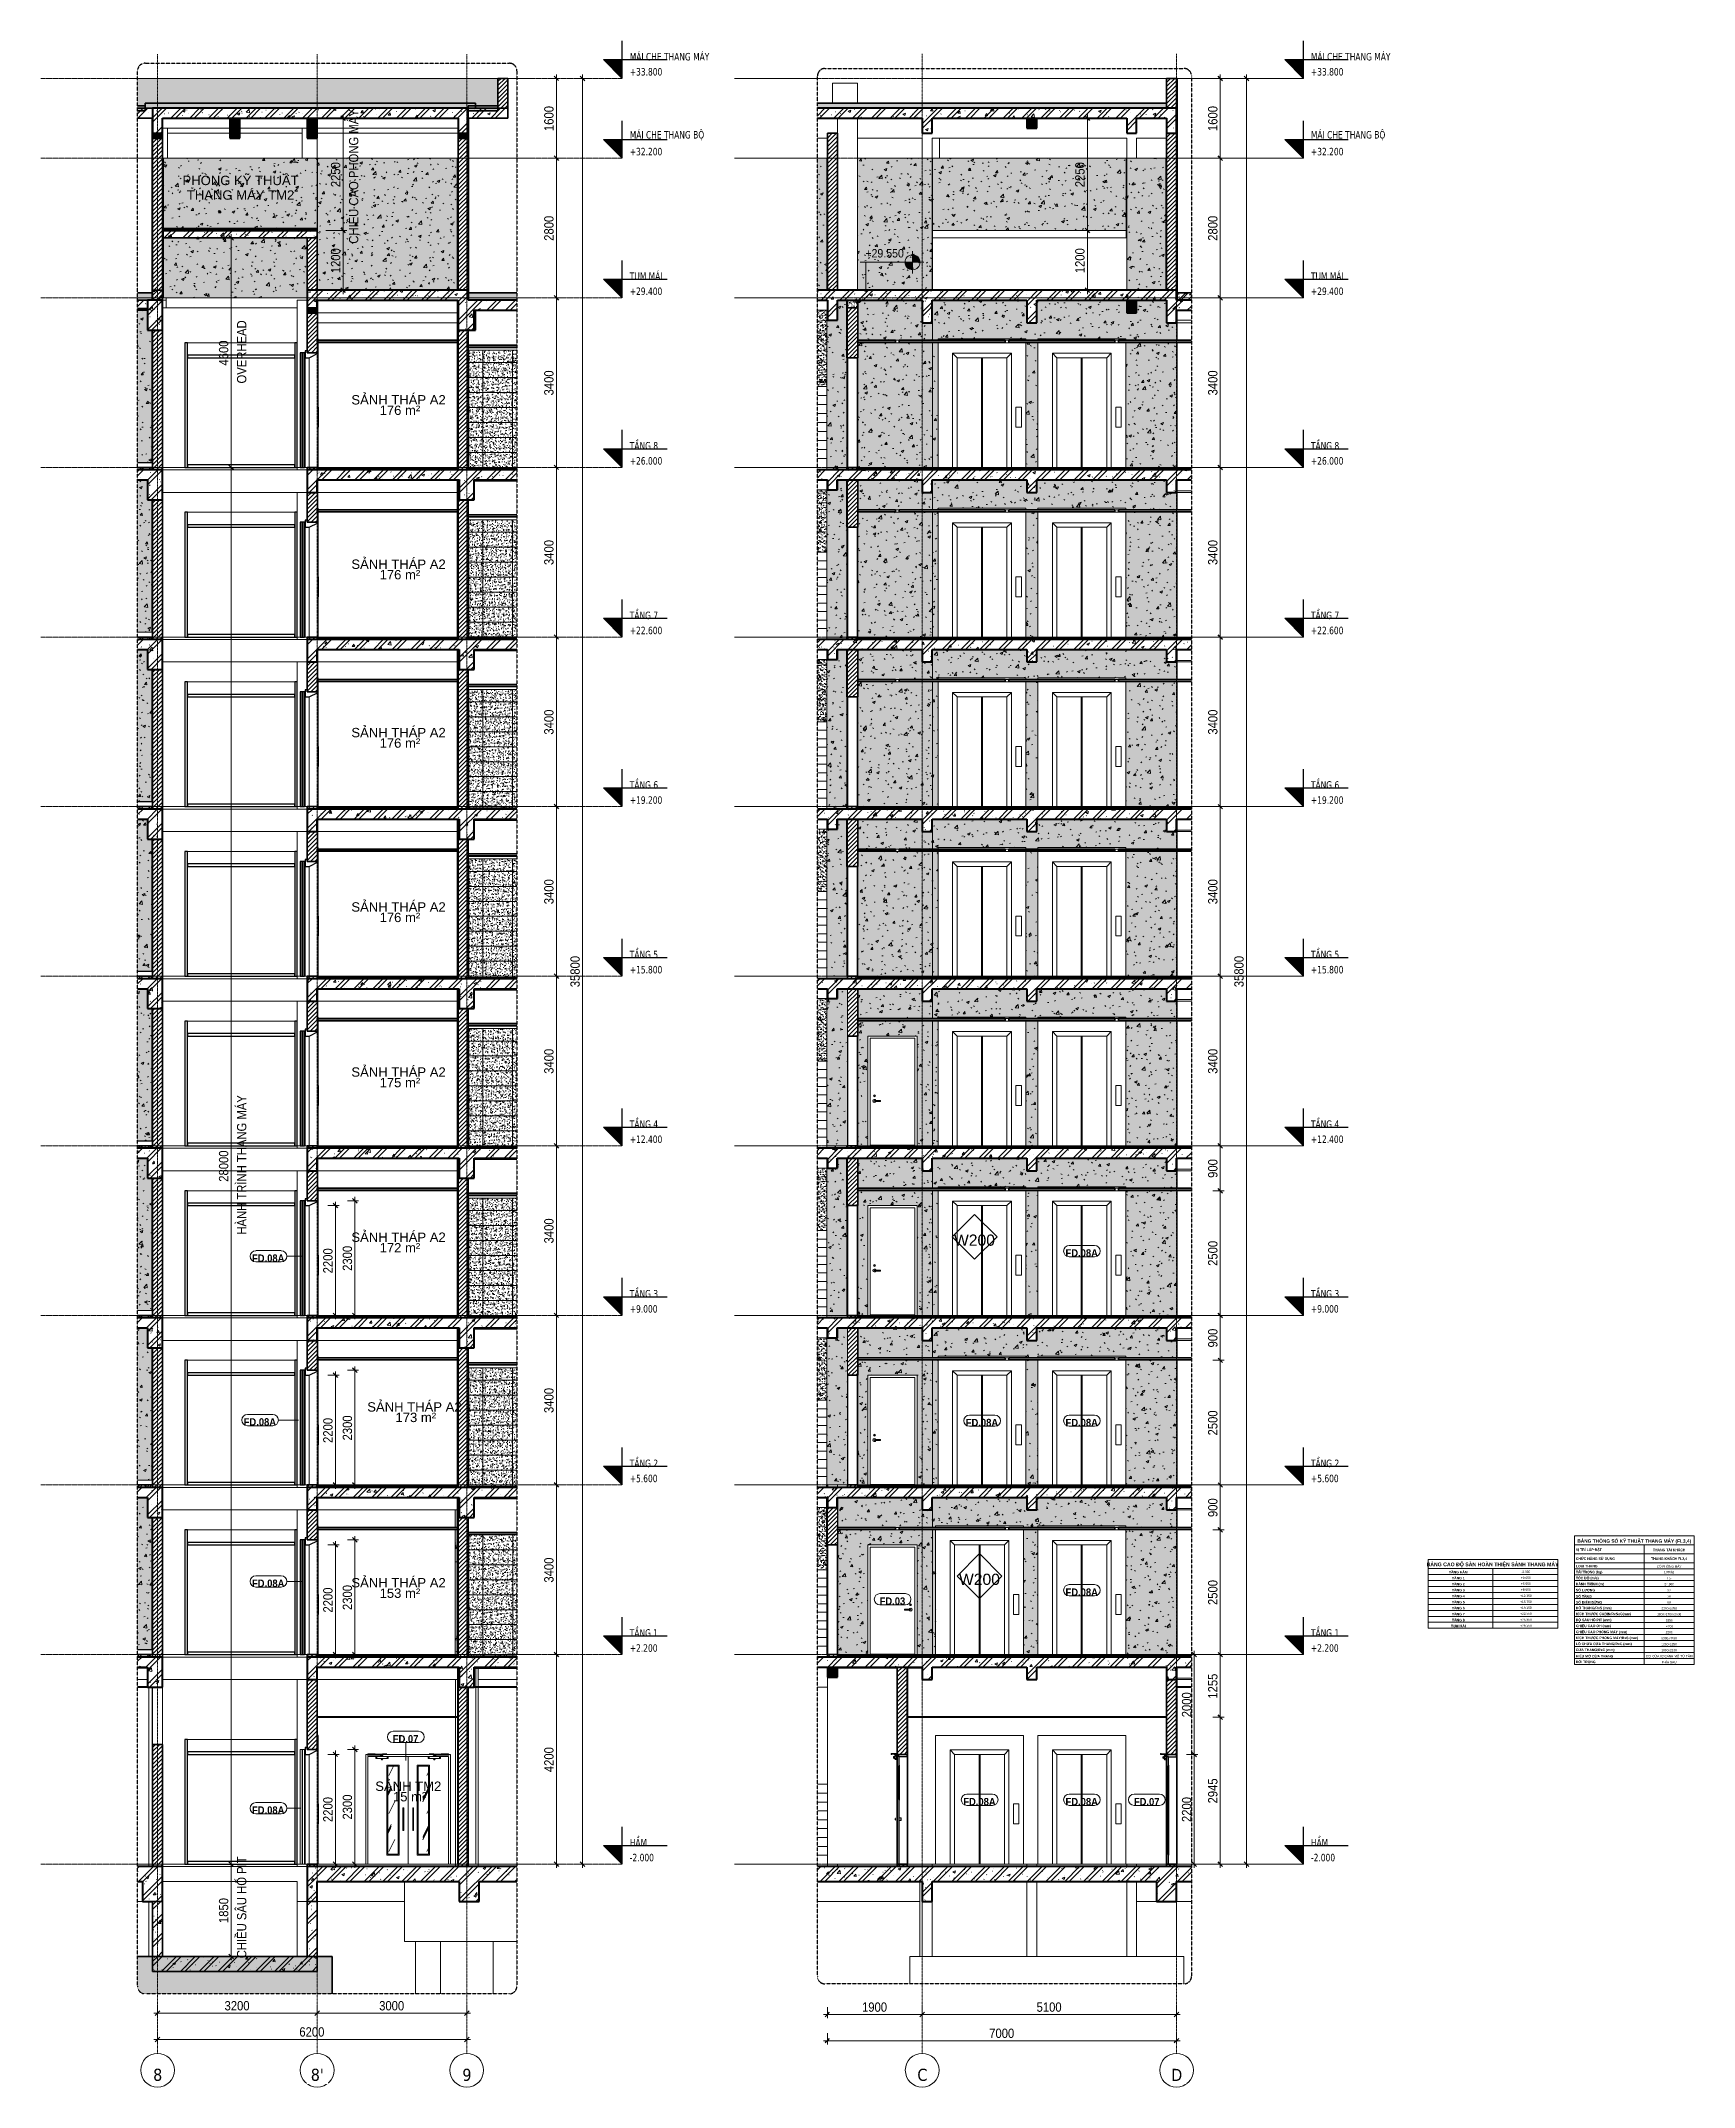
# Model space of a CAD drawing. Header units: millimetres. Extents: x 75015 to 108159, y -6470 to 34550.
import ezdxf

# ---------------------------------------------------------------- set-up
doc = ezdxf.new("R2010")
doc.units = ezdxf.units.MM
for name, pattern in [('Centre', [31.75, 6.35, -4.7625, 15.875, -4.7625]), ('Grid Line', [22.225, 12.7, -3.175, 3.175, -3.175]), ('Hidden', [7.14375, 4.7625, -2.38125])]:
    doc.linetypes.add(name, pattern=pattern)
for name, color, linetype, lineweight in [('0-1', 7, 'Continuous', 5), ('0-2', 50, 'Continuous', 5), ('A-ANNO-DIMS', 211, 'Continuous', 9), ('A-ANNO-DIMS-75', 211, 'Continuous', 9), ('A-AREA-IDEN', 2, 'Continuous', 9), ('A-CLNG', 13, 'Continuous', 18), ('A-CLNG-1', 250, 'Continuous', 35), ('A-CLNG-FNSH-1', 7, 'Continuous', 18), ('A-CLNG-PATT-1', 9, 'Continuous', 18), ('A-CLNG-PATT-2', 7, 'Continuous', 18), ('A-CLNG-PATT-3', 13, 'Continuous', 18), ('A-DETL-GENF', 92, 'Continuous', 18), ('A-DETL-GENF-1', 9, 'Continuous', 18), ('A-DETL-GENF-2', 43, 'Continuous', 18), ('A-DETL-GENF-3', 92, 'Hidden', 25), ('A-DETL-MEDM', 33, 'Continuous', 35), ('A-DETL-THIN', 151, 'Continuous', 18), ('A-DETL-WIDE', 214, 'Continuous', 70), ('A-DOOR', 31, 'Continuous', 18), ('A-DOOR-1', 31, 'Continuous', 25), ('A-DOOR-FRAM', 31, 'Continuous', 18), ('A-DOOR-FRAM-1', 31, 'Continuous', 25), ('A-DOOR-GLAZ', 31, 'Continuous', 25), ('A-DOOR-IDEN', 31, 'Continuous', 9), ('A-FLOR-1', 7, 'Continuous', 18), ('A-FLOR-FNSH-1', 250, 'Continuous', 35), ('A-FLOR-HRAL-1', 53, 'Continuous', 25), ('A-FLOR-HRAL-2', 9, 'Continuous', 18), ('A-FLOR-LEVL', 51, 'Continuous', 9), ('A-FLOR-LEVL-1', 51, 'Continuous', 25), ('A-FLOR-LEVL-2', 51, 'Centre', 9), ('A-FLOR-PATT-1', 43, 'Continuous', 18), ('A-FLOR-PATT-2', 67, 'Continuous', 18), ('A-FLOR-PATT-3', 8, 'Continuous', 18), ('A-WALL', 113, 'Continuous', 18), ('A-WALL-1', 250, 'Continuous', 35), ('A-WALL-FNSH-1', 7, 'Continuous', 18), ('A-WALL-IDEN', 211, 'Continuous', 9), ('A-WALL-PATT-1', 7, 'Continuous', 18), ('A-WALL-PATT-2', 9, 'Continuous', 18), ('A-WALL-PATT-3', 111, 'Continuous', 5), ('A-WALL-PATT-4', 111, 'Continuous', 18), ('G-ANNO-DIMS', 111, 'Continuous', 9), ('G-ANNO-TEXT-1', 7, 'Continuous', 9), ('G-ANNO-TEXT-2', 5, 'Continuous', 9), ('I-WALL', 2, 'Continuous', 18), ('I-WALL-1', 7, 'Continuous', 18), ('L-SITE-WALL-1', 7, 'Continuous', 18), ('S-BEAM-1', 253, 'Continuous', 5), ('S-BEAM-2', 7, 'Continuous', 18), ('S-BEAM-3', 10, 'Continuous', 50), ('S-COLS', 52, 'Continuous', 18), ('S-COLS-1', 7, 'Continuous', 18), ('S-FNDN-1', 253, 'Continuous', 5), ('S-FNDN-2', 7, 'Continuous', 18), ('S-FNDN-3', 250, 'Continuous', 35), ('S-GRID-1', 1, 'Grid Line', 9), ('S-GRID-IDEN', 1, 'Continuous', 9), ('S-STRS', 31, 'Continuous', 18)]:
    doc.layers.add(name, color=color, linetype=linetype, lineweight=lineweight)
doc.styles.add('Arial', font='arial.ttf', dxfattribs={"height": 187.5})
doc.styles.add('Arial_1', font='arial.ttf', dxfattribs={"height": 225})
doc.styles.add('Arial_2', font='arial.ttf', dxfattribs={"width": 0.9, "height": 168.75})
doc.styles.add('Arial_3', font='arial.ttf', dxfattribs={"height": 45})
doc.styles.add('Arial_B', font='arialbd.ttf', dxfattribs={"width": 0.9, "height": 150})
doc.styles.add('Arial_B_1', font='arialbd.ttf', dxfattribs={"width": 0.95, "height": 75})
doc.styles.add('Arial_B_2', font='arialbd.ttf', dxfattribs={"height": 50})
doc.styles.add('Arial_B_3', font='arialbd.ttf', dxfattribs={"height": 68.75})
doc.styles.add('Tahoma_B', font='tahomabd.ttf', dxfattribs={"width": 0.85, "height": 150})
doc.styles.add('Tahoma_B_1', font='tahomabd.ttf', dxfattribs={"height": 243.75})
doc.styles.add('UTM Avo', font='', dxfattribs={"width": 0.9, "height": 187.5})
doc.styles.get('UTM Avo').set_extended_font_data('UTM Avo')
doc.dimstyles.new('1_Dim_chi_tiet_2_5', dxfattribs={"dimscale": 304.8, "dimtxt": 187.368928, "dimasz": 0.295276, "dimexe": 0.246063, "dimexo": 0.0625, "dimgap": 0.024606, "dimtad": 1, "dimdec": 0, "dimrnd": 5, "dimzin": 0, "dimdsep": 46, "dimtxsty": 'UTM Avo', "dimblk1": 'OBLIQUE', "dimblk2": 'OBLIQUE', "dimsah": 1, "dimcen": 0.09, "dimdle": 0.246063, "dimazin": 0, "dimtfac": 1, "dimtdec": 4, "dimtix": 1, "dimtmove": 0, "dimatfit": 3, "dimfxl": 0.492126, "dimfxlon": 1, "dimtvp": 1, "dimtolj": 1, "dimtzin": 0, "dimarcsym": 2})
pattern_1 = [(50, (80335.15, 15725), (546.553, -47.817), [57.15, -628.65]), (355, (80335.15, 15725), (-105.728, 573.17), [45.72, -502.92]), (100.451, (80380.7, 15721), (440.828, 525.35), [48.57, -534.27]), (46.184, (80335.15, 15877.4), (813.237, -126.128), [85.725, -942.975]), (96.636, (80402.9, 15866.9), (712.207, 742.283), [72.855, -801.405]), (351.184, (80335.15, 15877.4), (712.215, 742.276), [68.58, -754.38]), (21, (80411.35, 15839.3), (454.843, -306.796), [57.15, -628.65]), (326, (80411.35, 15839.3), (185.406, 552.564), [45.72, -502.92]), (71.451, (80449.26, 15813.73), (640.251, 245.764), [48.57, -534.27]), (37.5, (80335.15, 15725), (9.2664, 253.665), [5.029, -491.795, 5.029, -505.511, -504.825]), (37.5, (80335.15, 15725), (9.2664, 253.665), [-1007.364, 5.029, -499.796]), (7.5, (80335.15, 15725), (200.4594, 300.5414), [5.029, -286.055, 5.029, -480.365, -192.405]), (7.5, (80335.15, 15725), (200.4594, 300.5414), [-776.478, 5.029, -187.376]), (327.5, (80165.23, 15725), (406.7728, -17.1864), [5.029, -185.471, 5.029, -589.331, -788.67]), (327.5, (80165.23, 15725), (406.7728, -17.1864), [-784.86, 5.029, -783.641]), (317.5, (80089.03, 15725), (444.388, 76.2803), [5.029, -242.621, 5.029, -389.687, -560.07]), (317.5, (80089.03, 15725), (444.388, 76.2803), [-642.366, 5.029, -555.041]), (45, (80335.15, 15725), (-188.5854, 188.5854), []), (45, (80335.15, 16010.75), (-188.5854, 188.5854), [])]
pattern_2 = [(50, (80335.15, 15725), (273.276, -23.909), [28.575, -314.325]), (355, (80335.15, 15725), (-52.8646, 286.585), [22.86, -251.46]), (100.451, (80357.93, 15723), (220.414, 262.6745), [24.285, -267.135]), (46.184, (80335.15, 15801.2), (406.619, -63.0646), [42.863, -471.488]), (96.636, (80369.04, 15795.94), (356.104, 371.141), [36.428, -400.703]), (351.184, (80335.15, 15801.2), (356.107, 371.138), [34.29, -377.19]), (21, (80373.25, 15782.15), (227.4212, -153.398), [28.575, -314.325]), (326, (80373.25, 15782.15), (92.7027, 276.282), [22.86, -251.46]), (71.451, (80392.2, 15769.37), (320.1254, 122.8816), [24.285, -267.135]), (37.5, (80335.15, 15725), (4.6325, 126.8326), [2.515, -245.897, 2.515, -252.755, -252.413]), (37.5, (80335.15, 15725), (4.6325, 126.8326), [-503.682, 2.515, -249.898]), (7.5, (80335.15, 15725), (100.2292, 150.2711), [2.515, -143.027, 2.515, -240.182, -96.203]), (7.5, (80335.15, 15725), (100.2292, 150.2711), [-388.239, 2.515, -93.688]), (327.5, (80250.19, 15725), (203.38684, -8.5935), [2.515, -92.735, 2.515, -294.665, -394.335]), (327.5, (80250.19, 15725), (203.38684, -8.5935), [-392.43, 2.515, -391.82]), (317.5, (80212.09, 15725), (222.1944, 38.1398), [2.515, -121.31, 2.515, -194.843, -280.035]), (317.5, (80212.09, 15725), (222.1944, 38.1398), [-321.183, 2.515, -277.52]), (45, (80335.15, 15725), (-94.2927, 94.2927), []), (45, (80335.15, 15867.88), (-94.2927, 94.2927), [])]
pattern_3 = [(45, (80335.154, 15725), (-26.5165, 26.5165), []), (135, (80335.154, 15725), (-26.5165, -26.5165), [])]
pattern_4 = [(45, (80335.154, 15725), (-39.77476, 39.77476), [])]
pattern_5 = [(50, (80335.15, 15725), (546.553, -47.817), [57.15, -628.65]), (355, (80335.15, 15725), (-105.728, 573.17), [45.72, -502.92]), (100.451, (80380.7, 15721), (440.828, 525.35), [48.57, -534.27]), (46.184, (80335.15, 15877.4), (813.237, -126.128), [85.725, -942.975]), (96.636, (80402.9, 15866.9), (712.207, 742.283), [72.855, -801.405]), (351.184, (80335.15, 15877.4), (712.215, 742.276), [68.58, -754.38]), (21, (80411.35, 15839.3), (454.843, -306.796), [57.15, -628.65]), (326, (80411.35, 15839.3), (185.406, 552.564), [45.72, -502.92]), (71.451, (80449.26, 15813.73), (640.251, 245.764), [48.57, -534.27]), (37.5, (80335.15, 15725), (9.2664, 253.665), [25.146, -471.678, 25.146, -485.394, -504.825]), (37.5, (80335.15, 15725), (9.2664, 253.665), [-1007.364, 25.146, -479.679]), (7.5, (80335.15, 15725), (200.4594, 300.5414), [25.146, -265.938, 25.146, -460.248, -192.405]), (7.5, (80335.15, 15725), (200.4594, 300.5414), [-776.478, 25.146, -167.259]), (327.5, (80165.23, 15725), (406.7728, -17.1864), [25.146, -165.354, 25.146, -569.214, -788.67]), (327.5, (80165.23, 15725), (406.7728, -17.1864), [-784.86, 25.146, -763.524]), (317.5, (80089.03, 15725), (444.388, 76.28), [25.146, -222.504, 25.146, -369.57, -560.07]), (317.5, (80089.03, 15725), (444.388, 76.28), [-642.366, 25.146, -534.924])]
pattern_6 = [(37.5, (80335.154, 15725), (-2.40047, 73.41204), [2.515, -55.397, 2.515, -62.255, -61.913]), (37.5, (80335.154, 15725), (-2.40047, 73.41204), [-122.682, 2.515, -59.398]), (7.5, (80335.15, 15725), (67.42816, 107.524), [2.515, -28.727, 2.515, -49.682, -20.003]), (7.5, (80335.15, 15725), (67.42816, 107.524), [-83.439, 2.515, -17.488]), (327.5, (80288.29, 15725), (118.6493, 0.21553), [2.515, -16.535, 2.515, -66.065, -89.535]), (327.5, (80288.29, 15725), (118.6493, 0.21553), [-87.63, 2.515, -87.02]), (317.5, (80288.29, 15725), (114.5339, 33.4393), [2.515, -7.01, 2.515, -42.443, -51.435]), (317.5, (80288.29, 15725), (114.5339, 33.4393), [-54.483, 2.515, -48.92])]
pattern_7 = [(50, (80335.15, 15725), (136.6383, -11.95415), [14.288, -157.163]), (355, (80335.15, 15725), (-26.4318, 143.293), [11.43, -125.73]), (100.451, (80346.54, 15724), (110.2073, 131.3379), [12.143, -133.568]), (46.184, (80335.15, 15763.1), (203.3093, -31.5316), [21.431, -235.744]), (96.636, (80352.1, 15760.47), (178.052, 185.5712), [18.214, -200.351]), (351.184, (80335.15, 15763.1), (178.0542, 185.5685), [17.145, -188.595]), (21, (80354.2, 15753.58), (113.7111, -76.6989), [14.287, -157.162]), (326, (80354.2, 15753.58), (46.352, 138.1412), [11.43, -125.73]), (71.451, (80363.68, 15747.18), (160.0634, 61.4411), [12.143, -133.568]), (37.5, (80335.154, 15725), (2.31655, 63.41591), [2.515, -121.691, 2.515, -125.12, -126.206]), (37.5, (80335.154, 15725), (2.31655, 63.41591), [-251.841, 2.515, -123.692]), (7.5, (80335.154, 15725), (50.11464, 75.13506), [2.515, -70.256, 2.515, -118.834, -48.101]), (7.5, (80335.154, 15725), (50.11464, 75.13506), [-194.12, 2.515, -45.587]), (327.5, (80292.673, 15725), (101.69342, -4.29674), [2.515, -45.11, 2.515, -146.075, -197.168]), (327.5, (80292.673, 15725), (101.69342, -4.29674), [-196.215, 2.515, -194.653]), (317.5, (80273.62, 15725), (111.0972, 19.0699), [2.515, -59.398, 2.515, -96.164, -140.018]), (317.5, (80273.62, 15725), (111.0972, 19.0699), [-160.592, 2.515, -137.503])]
pattern_8 = [(0, (80335.154, 15725), (304.8, 76.2), [25.146, -203.454, 25.146, -203.454, -1219.2]), (0, (80335.154, 15725), (304.8, 76.2), [-457.2, 25.146, -432.054, 25.146, -203.454, -533.4]), (0, (80335.154, 15725), (304.8, 76.2), [-1143, 25.146, -127.254, 25.146, -355.854]), (120, (80449.454, 15763.1), (-218.39114, 225.86454), [25.146, -203.454, 25.146, -203.454, -1219.2]), (120, (80449.454, 15763.1), (-218.39114, 225.86454), [-457.2, 25.146, -432.054, 25.146, -203.454, -533.4]), (120, (80449.454, 15763.1), (-218.39114, 225.86454), [-1143, 25.146, -127.254, 25.146, -355.854]), (240, (80487.554, 15915.5), (-86.40886, -302.06454), [25.146, -203.454, 25.146, -203.454, -1219.2]), (240, (80487.554, 15915.5), (-86.40886, -302.06454), [-457.2, 25.146, -432.054, 25.146, -203.454, -533.4]), (240, (80487.554, 15915.5), (-86.40886, -302.06454), [-1143, 25.146, -127.254, 25.146, -355.854])]
pattern_9 = [(50, (80335.15, 15725), (273.276, -23.909), [28.575, -314.325]), (355, (80335.15, 15725), (-52.8646, 286.585), [22.86, -251.46]), (100.451, (80357.93, 15723), (220.414, 262.6745), [24.285, -267.135]), (46.184, (80335.15, 15801.2), (406.619, -63.0646), [42.862, -471.487]), (96.636, (80369.04, 15795.94), (356.104, 371.141), [36.428, -400.703]), (351.184, (80335.15, 15801.2), (356.107, 371.138), [34.29, -377.19]), (21, (80373.25, 15782.15), (227.4212, -153.3982), [28.575, -314.325]), (326, (80373.25, 15782.15), (92.7027, 276.282), [22.86, -251.46]), (71.451, (80392.2, 15769.37), (320.1254, 122.8816), [24.285, -267.135]), (37.5, (80335.15, 15725), (4.6325, 126.8326), [2.515, -245.897, 2.515, -252.755, -252.412]), (37.5, (80335.15, 15725), (4.6325, 126.8326), [-503.682, 2.515, -249.898]), (7.5, (80335.15, 15725), (100.2292, 150.2711), [2.515, -143.027, 2.515, -240.182, -96.202]), (7.5, (80335.15, 15725), (100.2292, 150.2711), [-388.239, 2.515, -93.688]), (327.5, (80250.19, 15725), (203.38684, -8.5935), [2.515, -92.735, 2.515, -294.665, -394.335]), (327.5, (80250.19, 15725), (203.38684, -8.5935), [-392.43, 2.515, -391.82]), (317.5, (80212.09, 15725), (222.1944, 38.1398), [2.515, -121.31, 2.515, -194.843, -280.035]), (317.5, (80212.09, 15725), (222.1944, 38.1398), [-321.183, 2.515, -277.52]), (45, (80335.15, 15725), (-94.2927, 94.2927), []), (45, (80335.15, 15867.88), (-94.2927, 94.2927), [])]
pattern_10 = [(50, (80335.15, 15725), (136.6383, -11.9542), [14.287, -157.162]), (355, (80335.15, 15725), (-26.4318, 143.293), [11.43, -125.73]), (100.451, (80346.54, 15724), (110.2073, 131.3379), [12.143, -133.568]), (46.184, (80335.15, 15763.1), (203.3093, -31.5316), [21.431, -235.744]), (96.636, (80352.1, 15760.47), (178.052, 185.571), [18.214, -200.351]), (351.184, (80335.15, 15763.1), (178.054, 185.5685), [17.145, -188.595]), (21, (80354.2, 15753.58), (113.7111, -76.6989), [14.287, -157.162]), (326, (80354.2, 15753.58), (46.352, 138.1412), [11.43, -125.73]), (71.451, (80363.68, 15747.18), (160.0634, 61.4411), [12.143, -133.568]), (37.5, (80335.154, 15725), (2.31655, 63.4159), [2.515, -121.691, 2.515, -125.12, -126.206]), (37.5, (80335.154, 15725), (2.31655, 63.4159), [-251.841, 2.515, -123.692]), (7.5, (80335.154, 15725), (50.11464, 75.13506), [2.515, -70.256, 2.515, -118.834, -48.101]), (7.5, (80335.154, 15725), (50.11464, 75.13506), [-194.119, 2.515, -45.587]), (327.5, (80292.673, 15725), (101.69342, -4.29674), [2.515, -45.11, 2.515, -146.075, -197.167]), (327.5, (80292.673, 15725), (101.69342, -4.29674), [-196.215, 2.515, -194.653]), (317.5, (80273.62, 15725), (111.0972, 19.0699), [2.515, -59.398, 2.515, -96.164, -140.017]), (317.5, (80273.62, 15725), (111.0972, 19.0699), [-160.591, 2.515, -137.503])]
pattern_11 = [(0, (80335.15, 15725), (609.6, 152.4), [25.146, -432.054, 25.146, -432.054, -2438.4]), (0, (80335.15, 15725), (609.6, 152.4), [-914.4, 25.146, -889.254, 25.146, -432.054, -1066.8]), (0, (80335.15, 15725), (609.6, 152.4), [-2286, 25.146, -279.654, 25.146, -736.854]), (120, (80563.75, 15801.2), (-436.7823, 451.7291), [25.146, -432.054, 25.146, -432.054, -2438.4]), (120, (80563.75, 15801.2), (-436.7823, 451.7291), [-914.4, 25.146, -889.254, 25.146, -432.054, -1066.8]), (120, (80563.75, 15801.2), (-436.7823, 451.7291), [-2286, 25.146, -279.654, 25.146, -736.854]), (240, (80639.95, 16106), (-172.8177, -604.1291), [25.146, -432.054, 25.146, -432.054, -2438.4]), (240, (80639.95, 16106), (-172.8177, -604.1291), [-914.4, 25.146, -889.254, 25.146, -432.054, -1066.8]), (240, (80639.95, 16106), (-172.8177, -604.1291), [-2286, 25.146, -279.654, 25.146, -736.854])]
pattern_12 = [(50, (80335.15, 15725), (273.276, -23.909), [28.575, -314.325]), (355, (80335.15, 15725), (-52.865, 286.585), [22.86, -251.46]), (100.451, (80357.93, 15723), (220.414, 262.675), [24.285, -267.135]), (46.184, (80335.15, 15801.2), (406.62, -63.065), [42.862, -471.487]), (96.636, (80369.04, 15795.94), (356.104, 371.14), [36.428, -400.703]), (351.184, (80335.15, 15801.2), (356.107, 371.14), [34.29, -377.19]), (21, (80373.25, 15782.15), (227.421, -153.398), [28.575, -314.325]), (326, (80373.25, 15782.15), (92.703, 276.282), [22.86, -251.46]), (71.451, (80392.2, 15769.37), (320.125, 122.882), [24.285, -267.135]), (37.5, (80335.15, 15725), (4.6325, 126.8326), [2.515, -245.897, 2.515, -252.755, -252.413]), (37.5, (80335.15, 15725), (4.6325, 126.8326), [-503.682, 2.515, -249.898]), (7.5, (80335.15, 15725), (100.229, 150.271), [2.515, -143.027, 2.515, -240.182, -96.203]), (7.5, (80335.15, 15725), (100.229, 150.271), [-388.239, 2.515, -93.688]), (327.5, (80250.19, 15725), (203.3868, -8.5935), [2.515, -92.735, 2.515, -294.665, -394.335]), (327.5, (80250.19, 15725), (203.3868, -8.5935), [-392.43, 2.515, -391.82]), (317.5, (80212.09, 15725), (222.1944, 38.14), [2.515, -121.31, 2.515, -194.843, -280.035]), (317.5, (80212.09, 15725), (222.1944, 38.14), [-321.183, 2.515, -277.52]), (45, (80335.15, 15725), (-94.2927, 94.2927), []), (45, (80335.15, 15867.88), (-94.2927, 94.2927), [])]
pattern_13 = [(37.5, (80335.154, 15725), (-2.40047, 73.41204), [2.515, -55.397, 2.515, -62.255, -61.912]), (37.5, (80335.154, 15725), (-2.40047, 73.41204), [-122.682, 2.515, -59.398]), (7.5, (80335.15, 15725), (67.42816, 107.524), [2.515, -28.727, 2.515, -49.682, -20.002]), (7.5, (80335.15, 15725), (67.42816, 107.524), [-83.439, 2.515, -17.488]), (327.5, (80288.29, 15725), (118.6493, 0.21553), [2.515, -16.535, 2.515, -66.065, -89.535]), (327.5, (80288.29, 15725), (118.6493, 0.21553), [-87.63, 2.515, -87.02]), (317.5, (80288.29, 15725), (114.5339, 33.4393), [2.515, -7.01, 2.515, -42.443, -51.435]), (317.5, (80288.29, 15725), (114.5339, 33.4393), [-54.483, 2.515, -48.92])]
pattern_14 = [(45, (80335.154, 15725), (-42.4264, 42.4264), [])]
pattern_15 = [(63.435, (81230.3, 15777.17), (-0.0007, 762.0005), [266.23, -1437.652]), (63.435, (80468.3, 15777.17), (-0.0007, 762.0005), [266.23, -1437.652]), (63.435, (81595.06, 15924.4), (-0.0007, 762.0005), [266.23, -1437.652]), (63.435, (80833.06, 15924.4), (-0.0007, 762.0005), [266.23, -1437.652]), (63.435, (81539.85, 15872.4), (-0.0007, 762.0005), [266.23, -1437.652]), (63.435, (80777.85, 15872.4), (-0.0007, 762.0005), [266.23, -1437.652]), (63.435, (81483.57, 16170.03), (-0.0007, 762.0005), [129.4, -1574.483]), (63.435, (80721.57, 16170.03), (-0.0007, 762.0005), [129.4, -1574.483]), (63.435, (81446.76, 16123.98), (-0.0007, 762.0005), [266.23, -1437.652]), (63.435, (80684.76, 16123.98), (-0.0007, 762.0005), [266.23, -1437.652]), (63.435, (81453.26, 16157.04), (-0.0007, 762.0005), [266.23, -1437.652]), (63.435, (80691.26, 16157.04), (-0.0007, 762.0005), [266.23, -1437.652]), (63.435, (81145.83, 16011.97), (-0.0007, 762.0005), [266.23, -1437.652]), (63.435, (80383.83, 16011.97), (-0.0007, 762.0005), [266.23, -1437.652]), (63.435, (81152.32, 16050.94), (-0.0007, 762.0005), [266.23, -1437.652]), (63.435, (80390.32, 16050.94), (-0.0007, 762.0005), [266.23, -1437.652]), (63.435, (81154.07, 16079.04), (-0.0007, 762.0005), [266.23, -1437.652]), (63.435, (80392.07, 16079.04), (-0.0007, 762.0005), [266.23, -1437.652])]
pattern_16 = [(45, (97890.68, 0), (-42.42641, 42.42641), [])]
pattern_17 = [(50, (97890.68, 0), (273.276, -23.909), [28.575, -314.325]), (355, (97890.68, 0), (-52.8646, 286.585), [22.86, -251.46]), (100.451, (97913.45, -2), (220.4138, 262.6745), [24.285, -267.135]), (46.184, (97890.68, 76.2), (406.6187, -63.0646), [42.862, -471.487]), (96.636, (97924.56, 70.94), (356.104, 371.1414), [36.428, -400.703]), (351.184, (97890.7, 76.2), (356.1075, 371.138), [34.29, -377.19]), (21, (97928.78, 57.15), (227.4212, -153.3982), [28.575, -314.325]), (326, (97928.78, 57.15), (92.7027, 276.2822), [22.86, -251.46]), (71.451, (97947.73, 44.37), (320.1254, 122.8816), [24.285, -267.135]), (37.5, (97890.68, 0), (4.63248, 126.8326), [2.515, -245.897, 2.515, -252.755, -252.412]), (37.5, (97890.68, 0), (4.63248, 126.8326), [-503.682, 2.515, -249.898]), (7.5, (97890.68, 0), (100.22916, 150.2711), [2.515, -143.027, 2.515, -240.182, -96.202]), (7.5, (97890.68, 0), (100.22916, 150.2711), [-388.239, 2.515, -93.688]), (327.5, (97805.72, 0), (203.38684, -8.59348), [2.515, -92.735, 2.515, -294.665, -394.335]), (327.5, (97805.72, 0), (203.38684, -8.59348), [-392.43, 2.515, -391.82]), (317.5, (97767.62, 0), (222.1944, 38.1398), [2.515, -121.31, 2.515, -194.843, -280.035]), (317.5, (97767.62, 0), (222.1944, 38.1398), [-321.183, 2.515, -277.52]), (45, (97890.68, 0), (-94.2927, 94.2927), []), (45, (97890.68, 142.88), (-94.2927, 94.2927), [])]
pattern_18 = [(0, (97890.68, 0), (609.6, 152.4), [25.146, -432.054, 25.146, -432.054, -2438.4]), (0, (97890.68, 0), (609.6, 152.4), [-914.4, 25.146, -889.254, 25.146, -432.054, -1066.8]), (0, (97890.68, 0), (609.6, 152.4), [-2286, 25.146, -279.654, 25.146, -736.854]), (120, (98119.28, 76.2), (-436.7823, 451.7291), [25.146, -432.054, 25.146, -432.054, -2438.4]), (120, (98119.28, 76.2), (-436.7823, 451.7291), [-914.4, 25.146, -889.254, 25.146, -432.054, -1066.8]), (120, (98119.28, 76.2), (-436.7823, 451.7291), [-2286, 25.146, -279.654, 25.146, -736.854]), (240, (98195.48, 381), (-172.8177, -604.1291), [25.146, -432.054, 25.146, -432.054, -2438.4]), (240, (98195.48, 381), (-172.8177, -604.1291), [-914.4, 25.146, -889.254, 25.146, -432.054, -1066.8]), (240, (98195.48, 381), (-172.8177, -604.1291), [-2286, 25.146, -279.654, 25.146, -736.854])]
pattern_19 = [(50, (97890.7, 0), (546.5526, -47.8174), [57.15, -628.65]), (355, (97890.7, 0), (-105.728, 573.17), [45.72, -502.92]), (100.451, (97936.2, -4), (440.8275, 525.35), [48.57, -534.27]), (46.184, (97890.7, 152.4), (813.237, -126.128), [85.725, -942.975]), (96.636, (97958.45, 141.9), (712.207, 742.283), [72.855, -801.405]), (351.184, (97890.7, 152.4), (712.215, 742.276), [68.58, -754.38]), (21, (97966.9, 114.3), (454.8433, -306.796), [57.15, -628.65]), (326, (97966.9, 114.3), (185.406, 552.564), [45.72, -502.92]), (71.451, (98004.8, 88.73), (640.251, 245.764), [48.57, -534.27]), (37.5, (97890.68, 0), (9.2664, 253.665), [25.146, -471.678, 25.146, -485.394, -504.825]), (37.5, (97890.68, 0), (9.2664, 253.665), [-1007.364, 25.146, -479.679]), (7.5, (97890.68, 0), (200.4594, 300.5414), [25.146, -265.938, 25.146, -460.248, -192.405]), (7.5, (97890.68, 0), (200.4594, 300.5414), [-776.478, 25.146, -167.259]), (327.5, (97720.75, 0), (406.7728, -17.1864), [25.146, -165.354, 25.146, -569.214, -788.67]), (327.5, (97720.75, 0), (406.7728, -17.1864), [-784.86, 25.146, -763.524]), (317.5, (97644.55, 0), (444.388, 76.2803), [25.146, -222.504, 25.146, -369.57, -560.07]), (317.5, (97644.55, 0), (444.388, 76.2803), [-642.366, 25.146, -534.924])]
pattern_20 = [(37.5, (97890.68, 0), (-2.40047, 73.41204), [2.515, -55.397, 2.515, -62.255, -61.912]), (37.5, (97890.68, 0), (-2.40047, 73.41204), [-122.682, 2.515, -59.398]), (7.5, (97890.68, 0), (67.42816, 107.52402), [2.515, -28.727, 2.515, -49.682, -20.002]), (7.5, (97890.68, 0), (67.42816, 107.52402), [-83.439, 2.515, -17.488]), (327.5, (97843.816, 0), (118.6493, 0.21553), [2.515, -16.535, 2.515, -66.065, -89.535]), (327.5, (97843.816, 0), (118.6493, 0.21553), [-87.63, 2.515, -87.02]), (317.5, (97843.82, 0), (114.5339, 33.43928), [2.515, -7.01, 2.515, -42.443, -51.435]), (317.5, (97843.82, 0), (114.5339, 33.43928), [-54.483, 2.515, -48.92])]
pattern_21 = [(45, (97890.68, 0), (-39.77476, 39.77476), [])]
pattern_22 = [(50, (97890.7, 0), (546.5526, -47.8174), [57.15, -628.65]), (355, (97890.7, 0), (-105.728, 573.17), [45.72, -502.92]), (100.451, (97936.2, -4), (440.8275, 525.35), [48.57, -534.27]), (46.184, (97890.7, 152.4), (813.237, -126.128), [85.725, -942.975]), (96.636, (97958.45, 141.9), (712.207, 742.283), [72.855, -801.405]), (351.184, (97890.7, 152.4), (712.215, 742.276), [68.58, -754.38]), (21, (97966.9, 114.3), (454.8433, -306.796), [57.15, -628.65]), (326, (97966.9, 114.3), (185.406, 552.564), [45.72, -502.92]), (71.451, (98004.8, 88.73), (640.251, 245.764), [48.57, -534.27]), (37.5, (97890.68, 0), (9.2664, 253.665), [5.029, -491.795, 5.029, -505.511, -504.825]), (37.5, (97890.68, 0), (9.2664, 253.665), [-1007.364, 5.029, -499.796]), (7.5, (97890.68, 0), (200.4594, 300.5414), [5.029, -286.055, 5.029, -480.365, -192.405]), (7.5, (97890.68, 0), (200.4594, 300.5414), [-776.478, 5.029, -187.376]), (327.5, (97720.75, 0), (406.7728, -17.1864), [5.029, -185.471, 5.029, -589.331, -788.67]), (327.5, (97720.75, 0), (406.7728, -17.1864), [-784.86, 5.029, -783.641]), (317.5, (97644.55, 0), (444.388, 76.2803), [5.029, -242.621, 5.029, -389.687, -560.07]), (317.5, (97644.55, 0), (444.388, 76.2803), [-642.366, 5.029, -555.041]), (45, (97890.68, 0), (-188.5854, 188.5854), []), (45, (97890.68, 285.75), (-188.5854, 188.5854), [])]

msp = doc.modelspace()

# ---------------------------------------------------------------- texts
at = {"layer": 'A-AREA-IDEN', "char_height": 187.5, "line_spacing_factor": 0.936439, "style": 'Arial'}
for s, insert, width, attachment_point in [('\\pt3.75,7.5,11.25,15,18.75,22.5,26.25,30,33.75,37.5,41.25,45,48.75,52.5,56.25,60,63.75,67.5,71.25,75,78.75,82.5,86.25,90,93.75,97.5,101.25,105,108.75,112.5,116.25,120;PHÒNG KỸ THUẬT\\PTHANG MÁY TM2', (79017.5, 31363.9), 2337, 8), ('\\pt3.75,7.5,11.25,15,18.75,22.5,26.25,30,33.75,37.5,41.25,45,48.75,52.5,56.25,60,63.75,67.5,71.25,75,78.75,82.5,86.25,90,93.75,97.5,101.25,105,108.75,112.5,116.25,120;SẢNH THÁP A2', (82185, 27259.2), 1895.25, 8), ('\\pt3.75,7.5,11.25,15,18.75,22.5,26.25,30,33.75,37.5,41.25,45,48.75,52.5,56.25,60,63.75,67.5,71.25,75,78.75,82.5,86.25,90,93.75,97.5,101.25,105,108.75,112.5,116.25,120;176 m²', (82212.2, 27144), 823.5, 5), ('\\pt3.75,7.5,11.25,15,18.75,22.5,26.25,30,33.75,37.5,41.25,45,48.75,52.5,56.25,60,63.75,67.5,71.25,75,78.75,82.5,86.25,90,93.75,97.5,101.25,105,108.75,112.5,116.25,120;SẢNH THÁP A2', (82185, 23963.4), 1895.25, 8), ('\\pt3.75,7.5,11.25,15,18.75,22.5,26.25,30,33.75,37.5,41.25,45,48.75,52.5,56.25,60,63.75,67.5,71.25,75,78.75,82.5,86.25,90,93.75,97.5,101.25,105,108.75,112.5,116.25,120;176 m²', (82212.2, 23848.1), 823.5, 5), ('\\pt3.75,7.5,11.25,15,18.75,22.5,26.25,30,33.75,37.5,41.25,45,48.75,52.5,56.25,60,63.75,67.5,71.25,75,78.75,82.5,86.25,90,93.75,97.5,101.25,105,108.75,112.5,116.25,120;SẢNH THÁP A2', (82185, 20587.6), 1895.25, 8), ('\\pt3.75,7.5,11.25,15,18.75,22.5,26.25,30,33.75,37.5,41.25,45,48.75,52.5,56.25,60,63.75,67.5,71.25,75,78.75,82.5,86.25,90,93.75,97.5,101.25,105,108.75,112.5,116.25,120;176 m²', (82212.2, 20472.4), 823.5, 5), ('\\pt3.75,7.5,11.25,15,18.75,22.5,26.25,30,33.75,37.5,41.25,45,48.75,52.5,56.25,60,63.75,67.5,71.25,75,78.75,82.5,86.25,90,93.75,97.5,101.25,105,108.75,112.5,116.25,120;SẢNH THÁP A2', (82185, 17092), 1895.25, 8), ('\\pt3.75,7.5,11.25,15,18.75,22.5,26.25,30,33.75,37.5,41.25,45,48.75,52.5,56.25,60,63.75,67.5,71.25,75,78.75,82.5,86.25,90,93.75,97.5,101.25,105,108.75,112.5,116.25,120;176 m²', (82212.2, 16976.8), 823.5, 5), ('\\pt3.75,7.5,11.25,15,18.75,22.5,26.25,30,33.75,37.5,41.25,45,48.75,52.5,56.25,60,63.75,67.5,71.25,75,78.75,82.5,86.25,90,93.75,97.5,101.25,105,108.75,112.5,116.25,120;SẢNH THÁP A2', (82185, 13782.5), 1895.25, 8), ('\\pt3.75,7.5,11.25,15,18.75,22.5,26.25,30,33.75,37.5,41.25,45,48.75,52.5,56.25,60,63.75,67.5,71.25,75,78.75,82.5,86.25,90,93.75,97.5,101.25,105,108.75,112.5,116.25,120;175 m²', (82212.2, 13667.2), 823.5, 5), ('\\pt3.75,7.5,11.25,15,18.75,22.5,26.25,30,33.75,37.5,41.25,45,48.75,52.5,56.25,60,63.75,67.5,71.25,75,78.75,82.5,86.25,90,93.75,97.5,101.25,105,108.75,112.5,116.25,120;SẢNH THÁP A2', (82185, 10471.1), 1895.25, 8), ('\\pt3.75,7.5,11.25,15,18.75,22.5,26.25,30,33.75,37.5,41.25,45,48.75,52.5,56.25,60,63.75,67.5,71.25,75,78.75,82.5,86.25,90,93.75,97.5,101.25,105,108.75,112.5,116.25,120;172 m²', (82212.2, 10355.9), 823.5, 5), ('\\pt3.75,7.5,11.25,15,18.75,22.5,26.25,30,33.75,37.5,41.25,45,48.75,52.5,56.25,60,63.75,67.5,71.25,75,78.75,82.5,86.25,90,93.75,97.5,101.25,105,108.75,112.5,116.25,120;SẢNH THÁP A2', (82503.6, 7068.7), 1895.25, 8), ('\\pt3.75,7.5,11.25,15,18.75,22.5,26.25,30,33.75,37.5,41.25,45,48.75,52.5,56.25,60,63.75,67.5,71.25,75,78.75,82.5,86.25,90,93.75,97.5,101.25,105,108.75,112.5,116.25,120;173 m²', (82530.8, 6953.4), 823.5, 5), ('\\pt3.75,7.5,11.25,15,18.75,22.5,26.25,30,33.75,37.5,41.25,45,48.75,52.5,56.25,60,63.75,67.5,71.25,75,78.75,82.5,86.25,90,93.75,97.5,101.25,105,108.75,112.5,116.25,120;SẢNH THÁP A2', (82185, 3544.7), 1895.25, 8), ('\\pt3.75,7.5,11.25,15,18.75,22.5,26.25,30,33.75,37.5,41.25,45,48.75,52.5,56.25,60,63.75,67.5,71.25,75,78.75,82.5,86.25,90,93.75,97.5,101.25,105,108.75,112.5,116.25,120;153 m²', (82212.2, 3429.4), 823.5, 5), ('\\pt3.75,7.5,11.25,15,18.75,22.5,26.25,30,33.75,37.5,41.25,45,48.75,52.5,56.25,60,63.75,67.5,71.25,75,78.75,82.5,86.25,90,93.75,97.5,101.25,105,108.75,112.5,116.25,120;SẢNH TM2', (82380.4, -535.2), 1324.5, 8), ('\\pt3.75,7.5,11.25,15,18.75,22.5,26.25,30,33.75,37.5,41.25,45,48.75,52.5,56.25,60,63.75,67.5,71.25,75,78.75,82.5,86.25,90,93.75,97.5,101.25,105,108.75,112.5,116.25,120;15 m²', (82407.3, -650.5), 679.5, 5)]:
    msp.add_mtext(s, dxfattribs=dict(at, insert=insert, width=width, attachment_point=attachment_point))
at = {"layer": 'A-DOOR-IDEN', "char_height": 150, "attachment_point": 5, "line_spacing_factor": 0.936439, "style": 'Arial_B'}
for s, insert, width in [('\\pt3.375,6.75,10.125,13.5,16.875,20.25,23.625,27,30.375,33.75,37.125,40.5,43.875,47.25,50.625,54,57.375,60.75,64.125,67.5,70.875,74.25,77.625,81,84.375,87.75,91.125,94.5,97.875,101.25,104.625,108;FD.08A', (95882.3, 10250), 665.55), ('\\pt3.375,6.75,10.125,13.5,16.875,20.25,23.625,27,30.375,33.75,37.125,40.5,43.875,47.25,50.625,54,57.375,60.75,64.125,67.5,70.875,74.25,77.625,81,84.375,87.75,91.125,94.5,97.875,101.25,104.625,108;FD.08A', (79572, 10145.7), 665.55), ('\\pt3.375,6.75,10.125,13.5,16.875,20.25,23.625,27,30.375,33.75,37.125,40.5,43.875,47.25,50.625,54,57.375,60.75,64.125,67.5,70.875,74.25,77.625,81,84.375,87.75,91.125,94.5,97.875,101.25,104.625,108;FD.08A', (79404.7, 6862.9), 665.55), ('\\pt3.375,6.75,10.125,13.5,16.875,20.25,23.625,27,30.375,33.75,37.125,40.5,43.875,47.25,50.625,54,57.375,60.75,64.125,67.5,70.875,74.25,77.625,81,84.375,87.75,91.125,94.5,97.875,101.25,104.625,108;FD.08A', (93882.3, 6850), 665.55), ('\\pt3.375,6.75,10.125,13.5,16.875,20.25,23.625,27,30.375,33.75,37.125,40.5,43.875,47.25,50.625,54,57.375,60.75,64.125,67.5,70.875,74.25,77.625,81,84.375,87.75,91.125,94.5,97.875,101.25,104.625,108;FD.08A', (95882.3, 6850), 665.55), ('\\pt3.375,6.75,10.125,13.5,16.875,20.25,23.625,27,30.375,33.75,37.125,40.5,43.875,47.25,50.625,54,57.375,60.75,64.125,67.5,70.875,74.25,77.625,81,84.375,87.75,91.125,94.5,97.875,101.25,104.625,108;FD.08A', (79572, 3627.6), 665.55), ('\\pt3.375,6.75,10.125,13.5,16.875,20.25,23.625,27,30.375,33.75,37.125,40.5,43.875,47.25,50.625,54,57.375,60.75,64.125,67.5,70.875,74.25,77.625,81,84.375,87.75,91.125,94.5,97.875,101.25,104.625,108;FD.03', (92086.9, 3270.1), 527.175), ('\\pt3.375,6.75,10.125,13.5,16.875,20.25,23.625,27,30.375,33.75,37.125,40.5,43.875,47.25,50.625,54,57.375,60.75,64.125,67.5,70.875,74.25,77.625,81,84.375,87.75,91.125,94.5,97.875,101.25,104.625,108;FD.08A', (95882.3, 3450), 665.55), ('\\pt3.375,6.75,10.125,13.5,16.875,20.25,23.625,27,30.375,33.75,37.125,40.5,43.875,47.25,50.625,54,57.375,60.75,64.125,67.5,70.875,74.25,77.625,81,84.375,87.75,91.125,94.5,97.875,101.25,104.625,108;FD.07', (82326.2, 510.4), 527.175), ('\\pt3.375,6.75,10.125,13.5,16.875,20.25,23.625,27,30.375,33.75,37.125,40.5,43.875,47.25,50.625,54,57.375,60.75,64.125,67.5,70.875,74.25,77.625,81,84.375,87.75,91.125,94.5,97.875,101.25,104.625,108;FD.08A', (93831.9, -750), 665.55), ('\\pt3.375,6.75,10.125,13.5,16.875,20.25,23.625,27,30.375,33.75,37.125,40.5,43.875,47.25,50.625,54,57.375,60.75,64.125,67.5,70.875,74.25,77.625,81,84.375,87.75,91.125,94.5,97.875,101.25,104.625,108;FD.08A', (95882.3, -750), 665.55), ('\\pt3.375,6.75,10.125,13.5,16.875,20.25,23.625,27,30.375,33.75,37.125,40.5,43.875,47.25,50.625,54,57.375,60.75,64.125,67.5,70.875,74.25,77.625,81,84.375,87.75,91.125,94.5,97.875,101.25,104.625,108;FD.07', (97184.7, -750), 527.175), ('\\pt3.375,6.75,10.125,13.5,16.875,20.25,23.625,27,30.375,33.75,37.125,40.5,43.875,47.25,50.625,54,57.375,60.75,64.125,67.5,70.875,74.25,77.625,81,84.375,87.75,91.125,94.5,97.875,101.25,104.625,108;FD.08A', (79572, -918.6), 665.55)]:
    msp.add_mtext(s, dxfattribs=dict(at, insert=insert, width=width))
at = {"layer": 'A-FLOR-LEVL', "char_height": 150, "line_spacing_factor": 0.996129, "style": 'Tahoma_B'}
for s, insert, width, attachment_point in [('\\pt765,1530,2295,3060,3825,4590,5355,6120,6885,7650,8415,9180,9945,10710,11475,12240,13005,13770,14535,15300,16065,16830,17595,18360,19125,19890,20655,21420,22185,22950,23715,24480;MÁI CHE THANG MÁY', (86820.7, 34155.8), 1960.95, 7), ('\\pt765,1530,2295,3060,3825,4590,5355,6120,6885,7650,8415,9180,9945,10710,11475,12240,13005,13770,14535,15300,16065,16830,17595,18360,19125,19890,20655,21420,22185,22950,23715,24480;MÁI CHE THANG MÁY', (100477.2, 34155.8), 1960.95, 7), ('\\pt318.75,637.5,956.25,1275,1593.75,1912.5,2231.25,2550,2868.75,3187.5,3506.25,3825,4143.75,4462.5,4781.25,5100,5418.75,5737.5,6056.25,6375,6693.75,7012.5,7331.25,7650,7968.75,8287.5,8606.25,8925,9243.75,9562.5,9881.25,10200;+33.800', (86820.7, 34006.3), 775.837, 1), ('\\pt318.75,637.5,956.25,1275,1593.75,1912.5,2231.25,2550,2868.75,3187.5,3506.25,3825,4143.75,4462.5,4781.25,5100,5418.75,5737.5,6056.25,6375,6693.75,7012.5,7331.25,7650,7968.75,8287.5,8606.25,8925,9243.75,9562.5,9881.25,10200;+33.800', (100477.2, 34006.3), 775.837, 1), ('\\pt765,1530,2295,3060,3825,4590,5355,6120,6885,7650,8415,9180,9945,10710,11475,12240,13005,13770,14535,15300,16065,16830,17595,18360,19125,19890,20655,21420,22185,22950,23715,24480;MÁI CHE THANG BỘ', (86820.7, 32555.8), 1821.975, 7), ('\\pt318.75,637.5,956.25,1275,1593.75,1912.5,2231.25,2550,2868.75,3187.5,3506.25,3825,4143.75,4462.5,4781.25,5100,5418.75,5737.5,6056.25,6375,6693.75,7012.5,7331.25,7650,7968.75,8287.5,8606.25,8925,9243.75,9562.5,9881.25,10200;+32.200', (86820.7, 32406.3), 775.837, 1), ('\\pt765,1530,2295,3060,3825,4590,5355,6120,6885,7650,8415,9180,9945,10710,11475,12240,13005,13770,14535,15300,16065,16830,17595,18360,19125,19890,20655,21420,22185,22950,23715,24480;MÁI CHE THANG BỘ', (100477.2, 32555.8), 1821.975, 7), ('\\pt318.75,637.5,956.25,1275,1593.75,1912.5,2231.25,2550,2868.75,3187.5,3506.25,3825,4143.75,4462.5,4781.25,5100,5418.75,5737.5,6056.25,6375,6693.75,7012.5,7331.25,7650,7968.75,8287.5,8606.25,8925,9243.75,9562.5,9881.25,10200;+32.200', (100477.2, 32406.3), 775.837, 1), ('\\pt765,1530,2295,3060,3825,4590,5355,6120,6885,7650,8415,9180,9945,10710,11475,12240,13005,13770,14535,15300,16065,16830,17595,18360,19125,19890,20655,21420,22185,22950,23715,24480;TUM MÁI', (86820.7, 29755.8), 835.125, 7), ('\\pt765,1530,2295,3060,3825,4590,5355,6120,6885,7650,8415,9180,9945,10710,11475,12240,13005,13770,14535,15300,16065,16830,17595,18360,19125,19890,20655,21420,22185,22950,23715,24480;TUM MÁI', (100477.2, 29755.8), 835.125, 7), ('\\pt318.75,637.5,956.25,1275,1593.75,1912.5,2231.25,2550,2868.75,3187.5,3506.25,3825,4143.75,4462.5,4781.25,5100,5418.75,5737.5,6056.25,6375,6693.75,7012.5,7331.25,7650,7968.75,8287.5,8606.25,8925,9243.75,9562.5,9881.25,10200;+29.400', (86820.7, 29606.3), 775.837, 1), ('\\pt318.75,637.5,956.25,1275,1593.75,1912.5,2231.25,2550,2868.75,3187.5,3506.25,3825,4143.75,4462.5,4781.25,5100,5418.75,5737.5,6056.25,6375,6693.75,7012.5,7331.25,7650,7968.75,8287.5,8606.25,8925,9243.75,9562.5,9881.25,10200;+29.400', (100477.2, 29606.3), 775.837, 1), ('\\pt765,1530,2295,3060,3825,4590,5355,6120,6885,7650,8415,9180,9945,10710,11475,12240,13005,13770,14535,15300,16065,16830,17595,18360,19125,19890,20655,21420,22185,22950,23715,24480;TẦNG 8', (86820.7, 26355.8), 678.937, 7), ('\\pt765,1530,2295,3060,3825,4590,5355,6120,6885,7650,8415,9180,9945,10710,11475,12240,13005,13770,14535,15300,16065,16830,17595,18360,19125,19890,20655,21420,22185,22950,23715,24480;TẦNG 8', (100477.2, 26355.8), 678.937, 7), ('\\pt318.75,637.5,956.25,1275,1593.75,1912.5,2231.25,2550,2868.75,3187.5,3506.25,3825,4143.75,4462.5,4781.25,5100,5418.75,5737.5,6056.25,6375,6693.75,7012.5,7331.25,7650,7968.75,8287.5,8606.25,8925,9243.75,9562.5,9881.25,10200;+26.000', (86820.7, 26206.3), 775.837, 1), ('\\pt318.75,637.5,956.25,1275,1593.75,1912.5,2231.25,2550,2868.75,3187.5,3506.25,3825,4143.75,4462.5,4781.25,5100,5418.75,5737.5,6056.25,6375,6693.75,7012.5,7331.25,7650,7968.75,8287.5,8606.25,8925,9243.75,9562.5,9881.25,10200;+26.000', (100477.2, 26206.3), 775.837, 1), ('\\pt765,1530,2295,3060,3825,4590,5355,6120,6885,7650,8415,9180,9945,10710,11475,12240,13005,13770,14535,15300,16065,16830,17595,18360,19125,19890,20655,21420,22185,22950,23715,24480;TẦNG 7', (86820.7, 22955.8), 678.937, 7), ('\\pt765,1530,2295,3060,3825,4590,5355,6120,6885,7650,8415,9180,9945,10710,11475,12240,13005,13770,14535,15300,16065,16830,17595,18360,19125,19890,20655,21420,22185,22950,23715,24480;TẦNG 7', (100477.2, 22955.8), 678.937, 7), ('\\pt318.75,637.5,956.25,1275,1593.75,1912.5,2231.25,2550,2868.75,3187.5,3506.25,3825,4143.75,4462.5,4781.25,5100,5418.75,5737.5,6056.25,6375,6693.75,7012.5,7331.25,7650,7968.75,8287.5,8606.25,8925,9243.75,9562.5,9881.25,10200;+22.600', (86820.7, 22806.3), 775.837, 1), ('\\pt318.75,637.5,956.25,1275,1593.75,1912.5,2231.25,2550,2868.75,3187.5,3506.25,3825,4143.75,4462.5,4781.25,5100,5418.75,5737.5,6056.25,6375,6693.75,7012.5,7331.25,7650,7968.75,8287.5,8606.25,8925,9243.75,9562.5,9881.25,10200;+22.600', (100477.2, 22806.3), 775.837, 1), ('\\pt765,1530,2295,3060,3825,4590,5355,6120,6885,7650,8415,9180,9945,10710,11475,12240,13005,13770,14535,15300,16065,16830,17595,18360,19125,19890,20655,21420,22185,22950,23715,24480;TẦNG 6', (86820.7, 19555.8), 678.937, 7), ('\\pt765,1530,2295,3060,3825,4590,5355,6120,6885,7650,8415,9180,9945,10710,11475,12240,13005,13770,14535,15300,16065,16830,17595,18360,19125,19890,20655,21420,22185,22950,23715,24480;TẦNG 6', (100477.2, 19555.8), 678.937, 7), ('\\pt318.75,637.5,956.25,1275,1593.75,1912.5,2231.25,2550,2868.75,3187.5,3506.25,3825,4143.75,4462.5,4781.25,5100,5418.75,5737.5,6056.25,6375,6693.75,7012.5,7331.25,7650,7968.75,8287.5,8606.25,8925,9243.75,9562.5,9881.25,10200;+19.200', (86820.7, 19406.3), 775.837, 1), ('\\pt318.75,637.5,956.25,1275,1593.75,1912.5,2231.25,2550,2868.75,3187.5,3506.25,3825,4143.75,4462.5,4781.25,5100,5418.75,5737.5,6056.25,6375,6693.75,7012.5,7331.25,7650,7968.75,8287.5,8606.25,8925,9243.75,9562.5,9881.25,10200;+19.200', (100477.2, 19406.3), 775.837, 1), ('\\pt765,1530,2295,3060,3825,4590,5355,6120,6885,7650,8415,9180,9945,10710,11475,12240,13005,13770,14535,15300,16065,16830,17595,18360,19125,19890,20655,21420,22185,22950,23715,24480;TẦNG 5', (86820.7, 16155.8), 678.937, 7), ('\\pt318.75,637.5,956.25,1275,1593.75,1912.5,2231.25,2550,2868.75,3187.5,3506.25,3825,4143.75,4462.5,4781.25,5100,5418.75,5737.5,6056.25,6375,6693.75,7012.5,7331.25,7650,7968.75,8287.5,8606.25,8925,9243.75,9562.5,9881.25,10200;+15.800', (86820.7, 16006.3), 775.837, 1), ('\\pt765,1530,2295,3060,3825,4590,5355,6120,6885,7650,8415,9180,9945,10710,11475,12240,13005,13770,14535,15300,16065,16830,17595,18360,19125,19890,20655,21420,22185,22950,23715,24480;TẦNG 5', (100477.2, 16155.8), 678.937, 7), ('\\pt318.75,637.5,956.25,1275,1593.75,1912.5,2231.25,2550,2868.75,3187.5,3506.25,3825,4143.75,4462.5,4781.25,5100,5418.75,5737.5,6056.25,6375,6693.75,7012.5,7331.25,7650,7968.75,8287.5,8606.25,8925,9243.75,9562.5,9881.25,10200;+15.800', (100477.2, 16006.3), 775.837, 1), ('\\pt765,1530,2295,3060,3825,4590,5355,6120,6885,7650,8415,9180,9945,10710,11475,12240,13005,13770,14535,15300,16065,16830,17595,18360,19125,19890,20655,21420,22185,22950,23715,24480;TẦNG 4', (86820.7, 12755.8), 678.937, 7), ('\\pt765,1530,2295,3060,3825,4590,5355,6120,6885,7650,8415,9180,9945,10710,11475,12240,13005,13770,14535,15300,16065,16830,17595,18360,19125,19890,20655,21420,22185,22950,23715,24480;TẦNG 4', (100477.2, 12755.8), 678.937, 7), ('\\pt318.75,637.5,956.25,1275,1593.75,1912.5,2231.25,2550,2868.75,3187.5,3506.25,3825,4143.75,4462.5,4781.25,5100,5418.75,5737.5,6056.25,6375,6693.75,7012.5,7331.25,7650,7968.75,8287.5,8606.25,8925,9243.75,9562.5,9881.25,10200;+12.400', (86820.7, 12606.3), 775.837, 1), ('\\pt318.75,637.5,956.25,1275,1593.75,1912.5,2231.25,2550,2868.75,3187.5,3506.25,3825,4143.75,4462.5,4781.25,5100,5418.75,5737.5,6056.25,6375,6693.75,7012.5,7331.25,7650,7968.75,8287.5,8606.25,8925,9243.75,9562.5,9881.25,10200;+12.400', (100477.2, 12606.3), 775.837, 1), ('\\pt765,1530,2295,3060,3825,4590,5355,6120,6885,7650,8415,9180,9945,10710,11475,12240,13005,13770,14535,15300,16065,16830,17595,18360,19125,19890,20655,21420,22185,22950,23715,24480;TẦNG 3', (86820.7, 9355.8), 678.937, 7), ('\\pt765,1530,2295,3060,3825,4590,5355,6120,6885,7650,8415,9180,9945,10710,11475,12240,13005,13770,14535,15300,16065,16830,17595,18360,19125,19890,20655,21420,22185,22950,23715,24480;TẦNG 3', (100477.2, 9355.8), 678.937, 7), ('\\pt318.75,637.5,956.25,1275,1593.75,1912.5,2231.25,2550,2868.75,3187.5,3506.25,3825,4143.75,4462.5,4781.25,5100,5418.75,5737.5,6056.25,6375,6693.75,7012.5,7331.25,7650,7968.75,8287.5,8606.25,8925,9243.75,9562.5,9881.25,10200;+9.000', (86820.7, 9206.3), 662.362, 1), ('\\pt318.75,637.5,956.25,1275,1593.75,1912.5,2231.25,2550,2868.75,3187.5,3506.25,3825,4143.75,4462.5,4781.25,5100,5418.75,5737.5,6056.25,6375,6693.75,7012.5,7331.25,7650,7968.75,8287.5,8606.25,8925,9243.75,9562.5,9881.25,10200;+9.000', (100477.2, 9206.3), 662.362, 1), ('\\pt765,1530,2295,3060,3825,4590,5355,6120,6885,7650,8415,9180,9945,10710,11475,12240,13005,13770,14535,15300,16065,16830,17595,18360,19125,19890,20655,21420,22185,22950,23715,24480;TẦNG 2', (86820.7, 5955.8), 678.937, 7), ('\\pt765,1530,2295,3060,3825,4590,5355,6120,6885,7650,8415,9180,9945,10710,11475,12240,13005,13770,14535,15300,16065,16830,17595,18360,19125,19890,20655,21420,22185,22950,23715,24480;TẦNG 2', (100477.2, 5955.8), 678.937, 7), ('\\pt318.75,637.5,956.25,1275,1593.75,1912.5,2231.25,2550,2868.75,3187.5,3506.25,3825,4143.75,4462.5,4781.25,5100,5418.75,5737.5,6056.25,6375,6693.75,7012.5,7331.25,7650,7968.75,8287.5,8606.25,8925,9243.75,9562.5,9881.25,10200;+5.600', (86820.7, 5806.3), 662.362, 1), ('\\pt318.75,637.5,956.25,1275,1593.75,1912.5,2231.25,2550,2868.75,3187.5,3506.25,3825,4143.75,4462.5,4781.25,5100,5418.75,5737.5,6056.25,6375,6693.75,7012.5,7331.25,7650,7968.75,8287.5,8606.25,8925,9243.75,9562.5,9881.25,10200;+5.600', (100477.2, 5806.3), 662.362, 1), ('\\pt765,1530,2295,3060,3825,4590,5355,6120,6885,7650,8415,9180,9945,10710,11475,12240,13005,13770,14535,15300,16065,16830,17595,18360,19125,19890,20655,21420,22185,22950,23715,24480;TẦNG 1', (86820.7, 2555.8), 678.937, 7), ('\\pt765,1530,2295,3060,3825,4590,5355,6120,6885,7650,8415,9180,9945,10710,11475,12240,13005,13770,14535,15300,16065,16830,17595,18360,19125,19890,20655,21420,22185,22950,23715,24480;TẦNG 1', (100477.2, 2555.8), 678.937, 7), ('\\pt318.75,637.5,956.25,1275,1593.75,1912.5,2231.25,2550,2868.75,3187.5,3506.25,3825,4143.75,4462.5,4781.25,5100,5418.75,5737.5,6056.25,6375,6693.75,7012.5,7331.25,7650,7968.75,8287.5,8606.25,8925,9243.75,9562.5,9881.25,10200;+2.200', (86820.7, 2406.3), 662.362, 1), ('\\pt318.75,637.5,956.25,1275,1593.75,1912.5,2231.25,2550,2868.75,3187.5,3506.25,3825,4143.75,4462.5,4781.25,5100,5418.75,5737.5,6056.25,6375,6693.75,7012.5,7331.25,7650,7968.75,8287.5,8606.25,8925,9243.75,9562.5,9881.25,10200;+2.200', (100477.2, 2406.3), 662.362, 1), ('\\pt765,1530,2295,3060,3825,4590,5355,6120,6885,7650,8415,9180,9945,10710,11475,12240,13005,13770,14535,15300,16065,16830,17595,18360,19125,19890,20655,21420,22185,22950,23715,24480;HẦM', (86820.7, -1644.2), 425.85, 7), ('\\pt765,1530,2295,3060,3825,4590,5355,6120,6885,7650,8415,9180,9945,10710,11475,12240,13005,13770,14535,15300,16065,16830,17595,18360,19125,19890,20655,21420,22185,22950,23715,24480;HẦM', (100477.2, -1644.2), 425.85, 7), ('\\pt318.75,637.5,956.25,1275,1593.75,1912.5,2231.25,2550,2868.75,3187.5,3506.25,3825,4143.75,4462.5,4781.25,5100,5418.75,5737.5,6056.25,6375,6693.75,7012.5,7331.25,7650,7968.75,8287.5,8606.25,8925,9243.75,9562.5,9881.25,10200;-2.000', (86820.7, -1793.7), 594.787, 1), ('\\pt318.75,637.5,956.25,1275,1593.75,1912.5,2231.25,2550,2868.75,3187.5,3506.25,3825,4143.75,4462.5,4781.25,5100,5418.75,5737.5,6056.25,6375,6693.75,7012.5,7331.25,7650,7968.75,8287.5,8606.25,8925,9243.75,9562.5,9881.25,10200;-2.000', (100477.2, -1793.7), 594.787, 1)]:
    msp.add_mtext(s, dxfattribs=dict(at, insert=insert, width=width, attachment_point=attachment_point))
at = {"layer": 'A-WALL-IDEN', "char_height": 225, "width": 858, "attachment_point": 5, "line_spacing_factor": 0.936439, "style": 'Arial_1'}
for insert in [(93731.7, 10507.4), (93831.7, 3707.4)]:
    msp.add_mtext('\\pt952.49925,1905.00075,2857.5,3809.99925,4762.50075,5715,6667.49925,7620.00075,8572.5,9524.99925,10477.50075,11430,12382.49925,13335.00075,14287.5,15239.99925,16192.50075,17145,18097.49925,19050.00075,20002.5,20954.99925,21907.50075,22860,23812.49925,24765.00075,25717.5,26669.99925,27622.50075,28575,29527.49925,30480.00075;W200', dxfattribs=dict(at, insert=insert))
at = {"layer": 'G-ANNO-DIMS', "insert": (91543.7, 30377.2), "char_height": 168.75, "width": 919.358, "attachment_point": 1, "line_spacing_factor": 0.941778, "style": 'Arial_2'}
msp.add_mtext('+29.550', dxfattribs=at)
at = {"layer": 'G-ANNO-TEXT-1', "line_spacing_factor": 0.936439}
for s, insert, char_height, width, attachment_point, style in [('\\pt12.50013,25.00025,37.49969,49.99981,62.49994,75.00006,87.50019,100.00031,112.49975,124.99988,137.5,150.00013,162.50025,174.99969,187.49981,199.99994,212.50006,225.00019,237.50031,249.99975,262.49988,275,287.50013,300.00025,312.49969,324.99981,337.49994,350.00006,362.50019,375.00031,387.49975,399.99988;BẢNG THÔNG SỐ KỸ THUẬT THANG MÁY (FL3,4)', (106960, 4465.2), 68.75, 2383, 5, 'Arial_B_3'), ('\\pt317.5,635,952.5,1270,1587.5,1905,2222.5,2540,2857.5,3175,3492.5,3810,4127.5,4445,4762.5,5080,5397.5,5715,6032.5,6350,6667.5,6985,7302.5,7620,7937.5,8255,8572.5,8890,9207.5,9525,9842.5,10160;VỊ TRÍ LẮP ĐẶT', (105789.2, 4296.7), 50, 985.5, 4, 'Arial_B_2'), ('\\pt317.5,635,952.5,1270,1587.5,1905,2222.5,2540,2857.5,3175,3492.5,3810,4127.5,4445,4762.5,5080,5397.5,5715,6032.5,6350,6667.5,6985,7302.5,7620,7937.5,8255,8572.5,8890,9207.5,9525,9842.5,10160;CHỨC NĂNG SỬ DỤNG', (105789.2, 4116.7), 50, 912.75, 4, 'Arial_B_2'), ('\\pt317.5,635,952.5,1270,1587.5,1905,2222.5,2540,2857.5,3175,3492.5,3810,4127.5,4445,4762.5,5080,5397.5,5715,6032.5,6350,6667.5,6985,7302.5,7620,7937.5,8255,8572.5,8890,9207.5,9525,9842.5,10160;THANG KHÁCH FL3,4', (107659.1, 4116.7), 50, 879.75, 5, 'Arial_B_2'), ('\\pt317.5,635,952.5,1270,1587.5,1905,2222.5,2540,2857.5,3175,3492.5,3810,4127.5,4445,4762.5,5080,5397.5,5715,6032.5,6350,6667.5,6985,7302.5,7620,7937.5,8255,8572.5,8890,9207.5,9525,9842.5,10160;THANG TẢI KHÁCH', (107659.1, 4296.7), 50, 879.75, 5, 'Arial_B_2'), ('\\pt237.50025,474.99975,712.5,950.00025,1187.49975,1425,1662.50025,1899.99975,2137.5,2375.00025,2612.49975,2850,3087.50025,3324.99975,3562.5,3800.00025,4037.49975,4275,4512.50025,4749.99975,4987.5,5225.00025,5462.49975,5700,5937.50025,6174.99975,6412.5,6650.00025,6887.49975,7125,7362.50025,7599.99975;BẢNG CAO ĐỘ SÀN HOÀN THIỆN SẢNH THANG MÁY', (104118.6, 3998.4), 75, 2750.725, 5, 'Arial_B_1'), ('\\pt317.5,635,952.5,1270,1587.5,1905,2222.5,2540,2857.5,3175,3492.5,3810,4127.5,4445,4762.5,5080,5397.5,5715,6032.5,6350,6667.5,6985,7302.5,7620,7937.5,8255,8572.5,8890,9207.5,9525,9842.5,10160;TẦNG HẦM', (103432.7, 3851.6), 50, 555.75, 5, 'Arial_B_2'), ('\\pt317.5,635,952.5,1270,1587.5,1905,2222.5,2540,2857.5,3175,3492.5,3810,4127.5,4445,4762.5,5080,5397.5,5715,6032.5,6350,6667.5,6985,7302.5,7620,7937.5,8255,8572.5,8890,9207.5,9525,9842.5,10160;TẦNG 1', (103433.7, 3731.6), 50, 555.75, 5, 'Arial_B_2'), ('\\pt317.5,635,952.5,1270,1587.5,1905,2222.5,2540,2857.5,3175,3492.5,3810,4127.5,4445,4762.5,5080,5397.5,5715,6032.5,6350,6667.5,6985,7302.5,7620,7937.5,8255,8572.5,8890,9207.5,9525,9842.5,10160;TẢI TRỌNG (kg)', (105789.2, 3846.7), 50, 901.25, 4, 'Arial_B_2'), ('\\pt317.5,635,952.5,1270,1587.5,1905,2222.5,2540,2857.5,3175,3492.5,3810,4127.5,4445,4762.5,5080,5397.5,5715,6032.5,6350,6667.5,6985,7302.5,7620,7937.5,8255,8572.5,8890,9207.5,9525,9842.5,10160;TỐC ĐỘ (m/s)', (105789.2, 3726.7), 50, 896.25, 4, 'Arial_B_2'), ('\\pt317.5,635,952.5,1270,1587.5,1905,2222.5,2540,2857.5,3175,3492.5,3810,4127.5,4445,4762.5,5080,5397.5,5715,6032.5,6350,6667.5,6985,7302.5,7620,7937.5,8255,8572.5,8890,9207.5,9525,9842.5,10160;LOẠI THANG', (105789.2, 3966.7), 50, 912.75, 4, 'Arial_B_2'), ('\\pt317.5,635,952.5,1270,1587.5,1905,2222.5,2540,2857.5,3175,3492.5,3810,4127.5,4445,4762.5,5080,5397.5,5715,6032.5,6350,6667.5,6985,7302.5,7620,7937.5,8255,8572.5,8890,9207.5,9525,9842.5,10160;TẦNG 2', (103432.2, 3611.6), 50, 398.5, 5, 'Arial_B_2'), ('\\pt317.5,635,952.5,1270,1587.5,1905,2222.5,2540,2857.5,3175,3492.5,3810,4127.5,4445,4762.5,5080,5397.5,5715,6032.5,6350,6667.5,6985,7302.5,7620,7937.5,8255,8572.5,8890,9207.5,9525,9842.5,10160;TẦNG 3', (103432.2, 3491.6), 50, 398.5, 5, 'Arial_B_2'), ('\\pt317.5,635,952.5,1270,1587.5,1905,2222.5,2540,2857.5,3175,3492.5,3810,4127.5,4445,4762.5,5080,5397.5,5715,6032.5,6350,6667.5,6985,7302.5,7620,7937.5,8255,8572.5,8890,9207.5,9525,9842.5,10160;TẦNG 4', (103432.2, 3371.6), 50, 398.5, 5, 'Arial_B_2'), ('\\pt317.5,635,952.5,1270,1587.5,1905,2222.5,2540,2857.5,3175,3492.5,3810,4127.5,4445,4762.5,5080,5397.5,5715,6032.5,6350,6667.5,6985,7302.5,7620,7937.5,8255,8572.5,8890,9207.5,9525,9842.5,10160;TẦNG 5', (103432.2, 3251.6), 50, 398.5, 5, 'Arial_B_2'), ('\\pt317.5,635,952.5,1270,1587.5,1905,2222.5,2540,2857.5,3175,3492.5,3810,4127.5,4445,4762.5,5080,5397.5,5715,6032.5,6350,6667.5,6985,7302.5,7620,7937.5,8255,8572.5,8890,9207.5,9525,9842.5,10160;SỐ LƯỢNG', (105789.2, 3486.7), 50, 896.25, 4, 'Arial_B_2'), ('\\pt317.5,635,952.5,1270,1587.5,1905,2222.5,2540,2857.5,3175,3492.5,3810,4127.5,4445,4762.5,5080,5397.5,5715,6032.5,6350,6667.5,6985,7302.5,7620,7937.5,8255,8572.5,8890,9207.5,9525,9842.5,10160;SỐ TẦNG', (105789.2, 3366.7), 50, 896.25, 4, 'Arial_B_2'), ('\\pt317.5,635,952.5,1270,1587.5,1905,2222.5,2540,2857.5,3175,3492.5,3810,4127.5,4445,4762.5,5080,5397.5,5715,6032.5,6350,6667.5,6985,7302.5,7620,7937.5,8255,8572.5,8890,9207.5,9525,9842.5,10160;SỐ ĐIỂM DỪNG', (105789.2, 3246.7), 50, 896.25, 4, 'Arial_B_2'), ('\\pt317.5,635,952.5,1270,1587.5,1905,2222.5,2540,2857.5,3175,3492.5,3810,4127.5,4445,4762.5,5080,5397.5,5715,6032.5,6350,6667.5,6985,7302.5,7620,7937.5,8255,8572.5,8890,9207.5,9525,9842.5,10160;HÀNH TRÌNH (m)', (105789.2, 3606.7), 50, 896.25, 4, 'Arial_B_2'), ('\\pt317.5,635,952.5,1270,1587.5,1905,2222.5,2540,2857.5,3175,3492.5,3810,4127.5,4445,4762.5,5080,5397.5,5715,6032.5,6350,6667.5,6985,7302.5,7620,7937.5,8255,8572.5,8890,9207.5,9525,9842.5,10160;TẦNG 6', (103432.2, 3131.6), 50, 398.5, 5, 'Arial_B_2'), ('\\pt317.5,635,952.5,1270,1587.5,1905,2222.5,2540,2857.5,3175,3492.5,3810,4127.5,4445,4762.5,5080,5397.5,5715,6032.5,6350,6667.5,6985,7302.5,7620,7937.5,8255,8572.5,8890,9207.5,9525,9842.5,10160;TẦNG 7', (103432.2, 3011.6), 50, 398.5, 5, 'Arial_B_2'), ('\\pt317.5,635,952.5,1270,1587.5,1905,2222.5,2540,2857.5,3175,3492.5,3810,4127.5,4445,4762.5,5080,5397.5,5715,6032.5,6350,6667.5,6985,7302.5,7620,7937.5,8255,8572.5,8890,9207.5,9525,9842.5,10160;TẦNG 8', (103432.2, 2891.6), 50, 398.5, 5, 'Arial_B_2'), ('\\pt317.5,635,952.5,1270,1587.5,1905,2222.5,2540,2857.5,3175,3492.5,3810,4127.5,4445,4762.5,5080,5397.5,5715,6032.5,6350,6667.5,6985,7302.5,7620,7937.5,8255,8572.5,8890,9207.5,9525,9842.5,10160;ĐỘ SÂU HỐ PIT (mm)', (105789.2, 2886.7), 50, 1344.5, 4, 'Arial_B_2'), ('\\pt317.5,635,952.5,1270,1587.5,1905,2222.5,2540,2857.5,3175,3492.5,3810,4127.5,4445,4762.5,5080,5397.5,5715,6032.5,6350,6667.5,6985,7302.5,7620,7937.5,8255,8572.5,8890,9207.5,9525,9842.5,10160;HỐ THANG/RxS (mm)', (105789.2, 3126.7), 50, 1347.75, 4, 'Arial_B_2'), ('\\pt317.5,635,952.5,1270,1587.5,1905,2222.5,2540,2857.5,3175,3492.5,3810,4127.5,4445,4762.5,5080,5397.5,5715,6032.5,6350,6667.5,6985,7302.5,7620,7937.5,8255,8572.5,8890,9207.5,9525,9842.5,10160;KÍCH THƯỚC CABIN/RxSxC(mm)', (105789.2, 3006.7), 50, 1346, 4, 'Arial_B_2'), ('\\pt317.5,635,952.5,1270,1587.5,1905,2222.5,2540,2857.5,3175,3492.5,3810,4127.5,4445,4762.5,5080,5397.5,5715,6032.5,6350,6667.5,6985,7302.5,7620,7937.5,8255,8572.5,8890,9207.5,9525,9842.5,10160;TUM MÁI', (103433.2, 2771.6), 50, 398.5, 5, 'Arial_B_2'), ('\\pt317.5,635,952.5,1270,1587.5,1905,2222.5,2540,2857.5,3175,3492.5,3810,4127.5,4445,4762.5,5080,5397.5,5715,6032.5,6350,6667.5,6985,7302.5,7620,7937.5,8255,8572.5,8890,9207.5,9525,9842.5,10160;CHIỀU CAO OH (mm)', (105789.2, 2766.7), 50, 1341.25, 4, 'Arial_B_2'), ('\\pt317.5,635,952.5,1270,1587.5,1905,2222.5,2540,2857.5,3175,3492.5,3810,4127.5,4445,4762.5,5080,5397.5,5715,6032.5,6350,6667.5,6985,7302.5,7620,7937.5,8255,8572.5,8890,9207.5,9525,9842.5,10160;CHIỀU CAO PHÒNG MÁY (mm)', (105789.2, 2646.7), 50, 1342.75, 4, 'Arial_B_2'), ('\\pt317.5,635,952.5,1270,1587.5,1905,2222.5,2540,2857.5,3175,3492.5,3810,4127.5,4445,4762.5,5080,5397.5,5715,6032.5,6350,6667.5,6985,7302.5,7620,7937.5,8255,8572.5,8890,9207.5,9525,9842.5,10160;KÍCH THƯỚC PHÒNG MÁY/RxS (mm)', (105789.2, 2526.7), 50, 1347.75, 4, 'Arial_B_2'), ('\\pt317.5,635,952.5,1270,1587.5,1905,2222.5,2540,2857.5,3175,3492.5,3810,4127.5,4445,4762.5,5080,5397.5,5715,6032.5,6350,6667.5,6985,7302.5,7620,7937.5,8255,8572.5,8890,9207.5,9525,9842.5,10160;ĐỐI TRỌNG', (105789.2, 2046.7), 50, 1356, 4, 'Arial_B_2'), ('\\pt317.5,635,952.5,1270,1587.5,1905,2222.5,2540,2857.5,3175,3492.5,3810,4127.5,4445,4762.5,5080,5397.5,5715,6032.5,6350,6667.5,6985,7302.5,7620,7937.5,8255,8572.5,8890,9207.5,9525,9842.5,10160;CỬA THANG/RxC (mm)', (105789.2, 2286.7), 50, 1346, 4, 'Arial_B_2'), ('\\pt317.5,635,952.5,1270,1587.5,1905,2222.5,2540,2857.5,3175,3492.5,3810,4127.5,4445,4762.5,5080,5397.5,5715,6032.5,6350,6667.5,6985,7302.5,7620,7937.5,8255,8572.5,8890,9207.5,9525,9842.5,10160;LỖ CHỪA CỬA THANG/RxC (mm)', (105789.2, 2406.7), 50, 1339.5, 4, 'Arial_B_2'), ('\\pt317.5,635,952.5,1270,1587.5,1905,2222.5,2540,2857.5,3175,3492.5,3810,4127.5,4445,4762.5,5080,5397.5,5715,6032.5,6350,6667.5,6985,7302.5,7620,7937.5,8255,8572.5,8890,9207.5,9525,9842.5,10160;KIỂU MỞ CỬA THANG', (105789.2, 2166.7), 50, 1356, 4, 'Arial_B_2')]:
    msp.add_mtext(s, dxfattribs=dict(at, insert=insert, char_height=char_height, width=width, attachment_point=attachment_point, style=style))
at = {"layer": 'G-ANNO-TEXT-2', "char_height": 45, "attachment_point": 5, "line_spacing_factor": 0.936439, "style": 'Arial_3'}
for s, insert, width in [('\\pt317.5002,634.99995,952.50015,1269.9999,1587.5001,1904.99985,2222.50005,2539.9998,2857.5,3175.0002,3492.49995,3810.00015,4127.4999,4445.0001,4762.49985,5080.00005,5397.4998,5715,6032.5002,6349.99995,6667.50015,6984.9999,7302.5001,7619.99985,7937.50005,8254.9998,8572.5,8890.0002,9207.49995,9525.00015,9842.4999,10160.0001;+0.650', (104786, 3739.2), 597), ('\\pt317.5002,634.99995,952.50015,1269.9999,1587.5001,1904.99985,2222.50005,2539.9998,2857.5,3175.0002,3492.49995,3810.00015,4127.4999,4445.0001,4762.49985,5080.00005,5397.4998,5715,6032.5002,6349.99995,6667.50015,6984.9999,7302.5001,7619.99985,7937.50005,8254.9998,8572.5,8890.0002,9207.49995,9525.00015,9842.4999,10160.0001;-2.050', (104786, 3859.2), 597), ('\\pt317.5002,634.99995,952.50015,1269.9999,1587.5001,1904.99985,2222.50005,2539.9998,2857.5,3175.0002,3492.49995,3810.00015,4127.4999,4445.0001,4762.49985,5080.00005,5397.4998,5715,6032.5002,6349.99995,6667.50015,6984.9999,7302.5001,7619.99985,7937.50005,8254.9998,8572.5,8890.0002,9207.49995,9525.00015,9842.4999,10160.0001;CÓ PHÒNG MÁY', (107658.6, 3968), 993.75), ('\\pt317.5002,634.99995,952.50015,1269.9999,1587.5001,1904.99985,2222.50005,2539.9998,2857.5,3175.0002,3492.49995,3810.00015,4127.4999,4445.0001,4762.49985,5080.00005,5397.4998,5715,6032.5002,6349.99995,6667.50015,6984.9999,7302.5001,7619.99985,7937.50005,8254.9998,8572.5,8890.0002,9207.49995,9525.00015,9842.4999,10160.0001;1350kg', (107658.3, 3848), 997.25), ('\\pt317.5002,634.99995,952.50015,1269.9999,1587.5001,1904.99985,2222.50005,2539.9998,2857.5,3175.0002,3492.49995,3810.00015,4127.4999,4445.0001,4762.49985,5080.00005,5397.4998,5715,6032.5002,6349.99995,6667.50015,6984.9999,7302.5001,7619.99985,7937.50005,8254.9998,8572.5,8890.0002,9207.49995,9525.00015,9842.4999,10160.0001;1.5', (107659.5, 3728), 1002.25), ('\\pt317.5002,634.99995,952.50015,1269.9999,1587.5001,1904.99985,2222.50005,2539.9998,2857.5,3175.0002,3492.49995,3810.00015,4127.4999,4445.0001,4762.49985,5080.00005,5397.4998,5715,6032.5002,6349.99995,6667.50015,6984.9999,7302.5001,7619.99985,7937.50005,8254.9998,8572.5,8890.0002,9207.49995,9525.00015,9842.4999,10160.0001;+12.350', (104786.8, 3379.2), 597), ('\\pt317.5002,634.99995,952.50015,1269.9999,1587.5001,1904.99985,2222.50005,2539.9998,2857.5,3175.0002,3492.49995,3810.00015,4127.4999,4445.0001,4762.49985,5080.00005,5397.4998,5715,6032.5002,6349.99995,6667.50015,6984.9999,7302.5001,7619.99985,7937.50005,8254.9998,8572.5,8890.0002,9207.49995,9525.00015,9842.4999,10160.0001;+15.750', (104786.8, 3259.2), 597), ('\\pt317.5002,634.99995,952.50015,1269.9999,1587.5001,1904.99985,2222.50005,2539.9998,2857.5,3175.0002,3492.49995,3810.00015,4127.4999,4445.0001,4762.49985,5080.00005,5397.4998,5715,6032.5002,6349.99995,6667.50015,6984.9999,7302.5001,7619.99985,7937.50005,8254.9998,8572.5,8890.0002,9207.49995,9525.00015,9842.4999,10160.0001;+5.550', (104786, 3619.2), 597), ('\\pt317.5002,634.99995,952.50015,1269.9999,1587.5001,1904.99985,2222.50005,2539.9998,2857.5,3175.0002,3492.49995,3810.00015,4127.4999,4445.0001,4762.49985,5080.00005,5397.4998,5715,6032.5002,6349.99995,6667.50015,6984.9999,7302.5001,7619.99985,7937.50005,8254.9998,8572.5,8890.0002,9207.49995,9525.00015,9842.4999,10160.0001;+8.950', (104786, 3499.2), 597), ('\\pt317.5002,634.99995,952.50015,1269.9999,1587.5001,1904.99985,2222.50005,2539.9998,2857.5,3175.0002,3492.49995,3810.00015,4127.4999,4445.0001,4762.49985,5080.00005,5397.4998,5715,6032.5002,6349.99995,6667.50015,6984.9999,7302.5001,7619.99985,7937.50005,8254.9998,8572.5,8890.0002,9207.49995,9525.00015,9842.4999,10160.0001;24,900', (107659.7, 3608), 1003.75), ('\\pt317.5002,634.99995,952.50015,1269.9999,1587.5001,1904.99985,2222.50005,2539.9998,2857.5,3175.0002,3492.49995,3810.00015,4127.4999,4445.0001,4762.49985,5080.00005,5397.4998,5715,6032.5002,6349.99995,6667.50015,6984.9999,7302.5001,7619.99985,7937.50005,8254.9998,8572.5,8890.0002,9207.49995,9525.00015,9842.4999,10160.0001;08', (107658.8, 3368), 1003.75), ('\\pt317.5002,634.99995,952.50015,1269.9999,1587.5001,1904.99985,2222.50005,2539.9998,2857.5,3175.0002,3492.49995,3810.00015,4127.4999,4445.0001,4762.49985,5080.00005,5397.4998,5715,6032.5002,6349.99995,6667.50015,6984.9999,7302.5001,7619.99985,7937.50005,8254.9998,8572.5,8890.0002,9207.49995,9525.00015,9842.4999,10160.0001;02', (107659.3, 3488), 995.5), ('\\pt317.5002,634.99995,952.50015,1269.9999,1587.5001,1904.99985,2222.50005,2539.9998,2857.5,3175.0002,3492.49995,3810.00015,4127.4999,4445.0001,4762.49985,5080.00005,5397.4998,5715,6032.5002,6349.99995,6667.50015,6984.9999,7302.5001,7619.99985,7937.50005,8254.9998,8572.5,8890.0002,9207.49995,9525.00015,9842.4999,10160.0001;+19.150', (104786.8, 3139.2), 597), ('\\pt317.5002,634.99995,952.50015,1269.9999,1587.5001,1904.99985,2222.50005,2539.9998,2857.5,3175.0002,3492.49995,3810.00015,4127.4999,4445.0001,4762.49985,5080.00005,5397.4998,5715,6032.5002,6349.99995,6667.50015,6984.9999,7302.5001,7619.99985,7937.50005,8254.9998,8572.5,8890.0002,9207.49995,9525.00015,9842.4999,10160.0001;+22.550', (104786.8, 3019.2), 597), ('\\pt317.5002,634.99995,952.50015,1269.9999,1587.5001,1904.99985,2222.50005,2539.9998,2857.5,3175.0002,3492.49995,3810.00015,4127.4999,4445.0001,4762.49985,5080.00005,5397.4998,5715,6032.5002,6349.99995,6667.50015,6984.9999,7302.5001,7619.99985,7937.50005,8254.9998,8572.5,8890.0002,9207.49995,9525.00015,9842.4999,10160.0001;+25.950', (104786.8, 2899.2), 597), ('\\pt317.5002,634.99995,952.50015,1269.9999,1587.5001,1904.99985,2222.50005,2539.9998,2857.5,3175.0002,3492.49995,3810.00015,4127.4999,4445.0001,4762.49985,5080.00005,5397.4998,5715,6032.5002,6349.99995,6667.50015,6984.9999,7302.5001,7619.99985,7937.50005,8254.9998,8572.5,8890.0002,9207.49995,9525.00015,9842.4999,10160.0001;1800x1700x2500', (107660, 3008), 998.75), ('\\pt317.5002,634.99995,952.50015,1269.9999,1587.5001,1904.99985,2222.50005,2539.9998,2857.5,3175.0002,3492.49995,3810.00015,4127.4999,4445.0001,4762.49985,5080.00005,5397.4998,5715,6032.5002,6349.99995,6667.50015,6984.9999,7302.5001,7619.99985,7937.50005,8254.9998,8572.5,8890.0002,9207.49995,9525.00015,9842.4999,10160.0001;2200x2350', (107659.3, 3128), 1003.75), ('\\pt317.5002,634.99995,952.50015,1269.9999,1587.5001,1904.99985,2222.50005,2539.9998,2857.5,3175.0002,3492.49995,3810.00015,4127.4999,4445.0001,4762.49985,5080.00005,5397.4998,5715,6032.5002,6349.99995,6667.50015,6984.9999,7302.5001,7619.99985,7937.50005,8254.9998,8572.5,8890.0002,9207.49995,9525.00015,9842.4999,10160.0001;1850', (107660, 2888), 998.75), ('\\pt317.5002,634.99995,952.50015,1269.9999,1587.5001,1904.99985,2222.50005,2539.9998,2857.5,3175.0002,3492.49995,3810.00015,4127.4999,4445.0001,4762.49985,5080.00005,5397.4998,5715,6032.5002,6349.99995,6667.50015,6984.9999,7302.5001,7619.99985,7937.50005,8254.9998,8572.5,8890.0002,9207.49995,9525.00015,9842.4999,10160.0001;08', (107660, 3248), 998.75), ('\\pt317.5002,634.99995,952.50015,1269.9999,1587.5001,1904.99985,2222.50005,2539.9998,2857.5,3175.0002,3492.49995,3810.00015,4127.4999,4445.0001,4762.49985,5080.00005,5397.4998,5715,6032.5002,6349.99995,6667.50015,6984.9999,7302.5001,7619.99985,7937.50005,8254.9998,8572.5,8890.0002,9207.49995,9525.00015,9842.4999,10160.0001;+29.550', (104786.8, 2779.2), 597), ('\\pt317.5002,634.99995,952.50015,1269.9999,1587.5001,1904.99985,2222.50005,2539.9998,2857.5,3175.0002,3492.49995,3810.00015,4127.4999,4445.0001,4762.49985,5080.00005,5397.4998,5715,6032.5002,6349.99995,6667.50015,6984.9999,7302.5001,7619.99985,7937.50005,8254.9998,8572.5,8890.0002,9207.49995,9525.00015,9842.4999,10160.0001;5065x4760', (107658.4, 2528), 992.25), ('\\pt317.5002,634.99995,952.50015,1269.9999,1587.5001,1904.99985,2222.50005,2539.9998,2857.5,3175.0002,3492.49995,3810.00015,4127.4999,4445.0001,4762.49985,5080.00005,5397.4998,5715,6032.5002,6349.99995,6667.50015,6984.9999,7302.5001,7619.99985,7937.50005,8254.9998,8572.5,8890.0002,9207.49995,9525.00015,9842.4999,10160.0001;2200', (107659.4, 2648), 992.25), ('\\pt317.5002,634.99995,952.50015,1269.9999,1587.5001,1904.99985,2222.50005,2539.9998,2857.5,3175.0002,3492.49995,3810.00015,4127.4999,4445.0001,4762.49985,5080.00005,5397.4998,5715,6032.5002,6349.99995,6667.50015,6984.9999,7302.5001,7619.99985,7937.50005,8254.9998,8572.5,8890.0002,9207.49995,9525.00015,9842.4999,10160.0001;4700 ', (107668.2, 2768), 998.75), ('\\pt317.5002,634.99995,952.50015,1269.9999,1587.5001,1904.99985,2222.50005,2539.9998,2857.5,3175.0002,3492.49995,3810.00015,4127.4999,4445.0001,4762.49985,5080.00005,5397.4998,5715,6032.5002,6349.99995,6667.50015,6984.9999,7302.5001,7619.99985,7937.50005,8254.9998,8572.5,8890.0002,9207.49995,9525.00015,9842.4999,10160.0001;CO: CỬA 02 CÁNH MỞ TỪ TÂM', (107659.5, 2168), 1003.75), ('\\pt317.5002,634.99995,952.50015,1269.9999,1587.5001,1904.99985,2222.50005,2539.9998,2857.5,3175.0002,3492.49995,3810.00015,4127.4999,4445.0001,4762.49985,5080.00005,5397.4998,5715,6032.5002,6349.99995,6667.50015,6984.9999,7302.5001,7619.99985,7937.50005,8254.9998,8572.5,8890.0002,9207.49995,9525.00015,9842.4999,10160.0001;1000x2100', (107659.2, 2288), 998.75), ('\\pt317.5002,634.99995,952.50015,1269.9999,1587.5001,1904.99985,2222.50005,2539.9998,2857.5,3175.0002,3492.49995,3810.00015,4127.4999,4445.0001,4762.49985,5080.00005,5397.4998,5715,6032.5002,6349.99995,6667.50015,6984.9999,7302.5001,7619.99985,7937.50005,8254.9998,8572.5,8890.0002,9207.49995,9525.00015,9842.4999,10160.0001;1200x2250', (107659.8, 2408), 1003.75), ('\\pt317.5002,634.99995,952.50015,1269.9999,1587.5001,1904.99985,2222.50005,2539.9998,2857.5,3175.0002,3492.49995,3810.00015,4127.4999,4445.0001,4762.49985,5080.00005,5397.4998,5715,6032.5002,6349.99995,6667.50015,6984.9999,7302.5001,7619.99985,7937.50005,8254.9998,8572.5,8890.0002,9207.49995,9525.00015,9842.4999,10160.0001;PHÍA SAU', (107659.5, 2048), 1003.75)]:
    msp.add_mtext(s, dxfattribs=dict(at, insert=insert, width=width))

# ---------------------------------------------------------------- blocks, each defined once
blk = doc.blocks.new('NCV_TKTC_KET CAU_rvt-1-TKCS_THANG MÁY TM2 - MẶT CẮT')
at = {"layer": 'A-FLOR-PATT-1'}
h = blk.add_hatch(dxfattribs=at)
h.set_pattern_fill('FP_3', color=256, style=0, pattern_type=2)
h.set_pattern_definition(pattern_1)
h.paths.add_polyline_path([(77253, 33000), (77253, 33200), (76953, 33200), (76953, 33000)])
h.paths.add_polyline_path([(84378, 33000), (84378, 33200), (83578, 33200), (83578, 33000)])
h = blk.add_hatch(dxfattribs=at)
h.set_pattern_fill('FP_3', color=256, style=0, pattern_type=2)
h.set_pattern_definition(pattern_1)
h.paths.add_polyline_path([(77253, 33000), (77253, 33200), (76953, 33200), (76953, 33000)])
h.paths.add_polyline_path([(84378, 33000), (84378, 33200), (83578, 33200), (83578, 33000)])
h = blk.add_hatch(dxfattribs=at)
h.set_pattern_fill('FP_3', color=256, style=0, pattern_type=2)
h.set_pattern_definition(pattern_1)
h.paths.add_polyline_path([(80553, 30600), (80553, 30750), (77453, 30750), (77453, 30600)])
h = blk.add_hatch(dxfattribs=at)
h.set_pattern_fill('FP_3', color=256, style=0, pattern_type=2)
h.set_pattern_definition(pattern_1)
h.paths.add_polyline_path([(80553, 30600), (80553, 30750), (77453, 30750), (77453, 30600)])
h = blk.add_hatch(dxfattribs=at)
h.set_pattern_fill('FP_3', color=256, style=0, pattern_type=2)
h.set_pattern_definition(pattern_1)
h.paths.add_polyline_path([(77253, 29350), (77453, 29350), (77453, 29550), (77253, 29550)])
h = blk.add_hatch(dxfattribs=at)
h.set_pattern_fill('FP_3', color=256, style=0, pattern_type=2)
h.set_pattern_definition(pattern_1)
h.paths.add_polyline_path([(77253, 29350), (77453, 29350), (77453, 29550), (77253, 29550)])
h = blk.add_hatch(dxfattribs=at)
h.set_pattern_fill('FP_3', color=256, style=0, pattern_type=2)
h.set_pattern_definition(pattern_1)
h.paths.add_polyline_path([(77153, 29150), (77153, 29350), (76953, 29350), (76953, 29150)])
h = blk.add_hatch(dxfattribs=at)
h.set_pattern_fill('FP_3', color=256, style=0, pattern_type=2)
h.set_pattern_definition(pattern_1)
h.paths.add_polyline_path([(77153, 29150), (77153, 29350), (76953, 29350), (76953, 29150)])
h = blk.add_hatch(dxfattribs=at)
h.set_pattern_fill('FP_3', color=256, style=0, pattern_type=2)
h.set_pattern_definition(pattern_1)
h.paths.add_polyline_path([(83403, 25730), (83403, 25750), (83378, 25750), (83378, 25730)])
h.paths.add_polyline_path([(84557, 25730), (84557, 25750), (83703, 25750), (83703, 25730)])
h = blk.add_hatch(dxfattribs=at)
h.set_pattern_fill('FP_3', color=256, style=0, pattern_type=2)
h.set_pattern_definition(pattern_1)
h.paths.add_polyline_path([(83403, 25730), (83403, 25750), (83378, 25750), (83378, 25730)])
h.paths.add_polyline_path([(84557, 25730), (84557, 25750), (83703, 25750), (83703, 25730)])
h = blk.add_hatch(dxfattribs=at)
h.set_pattern_fill('FP_3', color=256, style=0, pattern_type=2)
h.set_pattern_definition(pattern_1)
h.paths.add_polyline_path([(84557, 22330), (84557, 22350), (83703, 22350), (83703, 22330), (83708, 22330)])
h.paths.add_polyline_path([(83378, 22330), (83403, 22330), (83403, 22350), (83378, 22350), (83378, 22346)])
h = blk.add_hatch(dxfattribs=at)
h.set_pattern_fill('FP_3', color=256, style=0, pattern_type=2)
h.set_pattern_definition(pattern_1)
h.paths.add_polyline_path([(84557, 22330), (84557, 22350), (83703, 22350), (83703, 22330), (83708, 22330)])
h.paths.add_polyline_path([(83378, 22330), (83403, 22330), (83403, 22350), (83378, 22350), (83378, 22346)])
h = blk.add_hatch(dxfattribs=at)
h.set_pattern_fill('FP_3', color=256, style=0, pattern_type=2)
h.set_pattern_definition(pattern_1)
h.paths.add_polyline_path([(83378, 18930), (83403, 18930), (83403, 18950), (83378, 18950), (83378, 18946)])
h.paths.add_polyline_path([(83703, 18930), (84557, 18930), (84557, 18950), (83703, 18950)])
h = blk.add_hatch(dxfattribs=at)
h.set_pattern_fill('FP_3', color=256, style=0, pattern_type=2)
h.set_pattern_definition(pattern_1)
h.paths.add_polyline_path([(83378, 18930), (83403, 18930), (83403, 18950), (83378, 18950), (83378, 18946)])
h.paths.add_polyline_path([(83703, 18930), (84557, 18930), (84557, 18950), (83703, 18950)])
h = blk.add_hatch(dxfattribs=at)
h.set_pattern_fill('FP_3', color=256, style=0, pattern_type=2)
h.set_pattern_definition(pattern_1)
h.paths.add_polyline_path([(83403, 15530), (83403, 15550), (83378, 15550), (83378, 15530)])
h.paths.add_polyline_path([(84557, 15530), (84557, 15550), (83703, 15550), (83703, 15530)])
h = blk.add_hatch(dxfattribs=at)
h.set_pattern_fill('FP_3', color=256, style=0, pattern_type=2)
h.set_pattern_definition(pattern_1)
h.paths.add_polyline_path([(83403, 15530), (83403, 15550), (83378, 15550), (83378, 15530)])
h.paths.add_polyline_path([(84557, 15530), (84557, 15550), (83703, 15550), (83703, 15530)])
h = blk.add_hatch(dxfattribs=at)
h.set_pattern_fill('FP_3', color=256, style=0, pattern_type=2)
h.set_pattern_definition(pattern_1)
h.paths.add_polyline_path([(83403, 12130), (83403, 12150), (83378, 12150), (83378, 12130)])
h.paths.add_polyline_path([(84557, 12130), (84557, 12150), (83703, 12150), (83703, 12130)])
h = blk.add_hatch(dxfattribs=at)
h.set_pattern_fill('FP_3', color=256, style=0, pattern_type=2)
h.set_pattern_definition(pattern_1)
h.paths.add_polyline_path([(83403, 12130), (83403, 12150), (83378, 12150), (83378, 12130)])
h.paths.add_polyline_path([(84557, 12130), (84557, 12150), (83703, 12150), (83703, 12130)])
h = blk.add_hatch(dxfattribs=at)
h.set_pattern_fill('FP_3', color=256, style=0, pattern_type=2)
h.set_pattern_definition(pattern_1)
h.paths.add_polyline_path([(83378, 8730), (83403, 8730), (83403, 8750), (83378, 8750), (83378, 8746)])
h.paths.add_polyline_path([(83703, 8730), (84557, 8730), (84557, 8750), (83703, 8750), (83703, 8730)])
h = blk.add_hatch(dxfattribs=at)
h.set_pattern_fill('FP_3', color=256, style=0, pattern_type=2)
h.set_pattern_definition(pattern_1)
h.paths.add_polyline_path([(83378, 8730), (83403, 8730), (83403, 8750), (83378, 8750), (83378, 8746)])
h.paths.add_polyline_path([(83703, 8730), (84557, 8730), (84557, 8750), (83703, 8750), (83703, 8730)])
h = blk.add_hatch(dxfattribs=at)
h.set_pattern_fill('FP_3', color=256, style=0, pattern_type=2)
h.set_pattern_definition(pattern_1)
h.paths.add_polyline_path([(83378, 5330), (83403, 5330), (83403, 5350), (83378, 5350), (83378, 5346)])
h.paths.add_polyline_path([(83703, 5330), (84557, 5330), (84557, 5350), (83703, 5350)])
h = blk.add_hatch(dxfattribs=at)
h.set_pattern_fill('FP_3', color=256, style=0, pattern_type=2)
h.set_pattern_definition(pattern_1)
h.paths.add_polyline_path([(83378, 5330), (83403, 5330), (83403, 5350), (83378, 5350), (83378, 5346)])
h.paths.add_polyline_path([(83703, 5330), (84557, 5330), (84557, 5350), (83703, 5350)])
h = blk.add_hatch(dxfattribs=at)
h.set_pattern_fill('FP_3', color=256, style=0, pattern_type=2)
h.set_pattern_definition(pattern_1)
h.paths.add_polyline_path([(83378, 1930), (83403, 1930), (83403, 1950), (83378, 1950), (83378, 1946)])
h.paths.add_polyline_path([(83703, 1930), (84557, 1930), (84557, 1950), (83703, 1950)])
h = blk.add_hatch(dxfattribs=at)
h.set_pattern_fill('FP_3', color=256, style=0, pattern_type=2)
h.set_pattern_definition(pattern_1)
h.paths.add_polyline_path([(83378, 1930), (83403, 1930), (83403, 1950), (83378, 1950), (83378, 1946)])
h.paths.add_polyline_path([(83703, 1930), (84557, 1930), (84557, 1950), (83703, 1950)])
h = blk.add_hatch(dxfattribs=at)
h.set_pattern_fill('FP_3', color=256, style=0, pattern_type=2)
h.set_pattern_definition(pattern_1)
h.paths.add_polyline_path([(78888, -4150), (80553, -4150), (80553, -3850), (77253, -3850), (77253, -4150), (77507, -4150)])
h = blk.add_hatch(dxfattribs=at)
h.set_pattern_fill('FP_3', color=256, style=0, pattern_type=2)
h.set_pattern_definition(pattern_1)
h.paths.add_polyline_path([(78888, -4150), (80553, -4150), (80553, -3850), (77253, -3850), (77253, -4150), (77507, -4150)])
at = {"layer": 'A-WALL-PATT-1'}
blk.add_hatch(color=256, dxfattribs=at).paths.add_polyline_path([(80553, -3850), (80553, -3850), (80553, -2750)])
at = {"layer": 'S-BEAM-1'}
for points in [[(78888, 32600), (79003, 32600), (79003, 33000), (78803, 33000), (78803, 32600)], [(80553, 32600), (80553, 33000), (80353, 33000), (80353, 32600)], [(77453, 32600), (77453, 32700), (77253, 32700), (77253, 32600)], [(83578, 32600), (83578, 32700), (83378, 32700), (83378, 32600)], [(80553, 29100), (80553, 29200), (80353, 29200), (80353, 29100)], [(83728, 28750), (83728, 29150), (83703, 29150), (83703, 28750)], [(80353, 25500), (80353, 25500), (80353, 25623)], [(80353, 22100), (80353, 22100), (80353, 22350)], [(80353, 18700), (80353, 18700), (80353, 18819)], [(80353, 11900), (80353, 11900), (80353, 12015)], [(80353, 8500), (80353, 8500), (80353, 8750)], [(80353, 5100), (80353, 5100), (80353, 5210)]]:
    blk.add_hatch(color=256, dxfattribs=at).paths.add_polyline_path(points)
at = {"layer": 'S-FNDN-1'}
blk.add_hatch(color=256, dxfattribs=at).paths.add_polyline_path([(80842, -4600), (80853, -4600), (80853, -3850), (76953, -3850), (76953, -4450), (76958, -4489), (76973, -4525), (76996, -4556), (77028, -4580), (77064, -4595), (77103, -4600), (80689, -4600)])
at = {"layer": 'A-FLOR-1'}
for p, q in [((77528, 29350), (77453, 29350)), ((77153, 1930), (76953, 1930))]:
    blk.add_line(p, q, dxfattribs=at)
at = {"layer": 'A-FLOR-FNSH-1'}
for p, q in [((77253, 33200), (76953, 33200)), ((76953, 33000), (77253, 33000)), ((84378, 33200), (83578, 33200)), ((83578, 33000), (84378, 33000)), ((84378, 33000), (84378, 33200)), ((77453, 30750), (77453, 30600)), ((77453, 30600), (80553, 30600)), ((80553, 30600), (80553, 30750)), ((77453, 29550), (77253, 29550)), ((77253, 29550), (77253, 29350)), ((77453, 29350), (77453, 29550)), ((77153, 29350), (76953, 29350)), ((76953, 29150), (77153, 29150)), ((83378, 25750), (83378, 25730)), ((83378, 25730), (83403, 25730)), ((83703, 25730), (84557, 25730)), ((83378, 22350), (83378, 22330)), ((83378, 22330), (83403, 22330)), ((83703, 22330), (84557, 22330)), ((83378, 18950), (83378, 18930)), ((83378, 18930), (83403, 18930)), ((83703, 18930), (84557, 18930)), ((83378, 15550), (83378, 15530)), ((83378, 15530), (83403, 15530)), ((83703, 15530), (84557, 15530)), ((83378, 12150), (83378, 12130)), ((83378, 12130), (83403, 12130)), ((83703, 12130), (84557, 12130)), ((83378, 8750), (83378, 8730)), ((83378, 8730), (83403, 8730)), ((83703, 8730), (84557, 8730)), ((83378, 5350), (83378, 5330)), ((83378, 5330), (83403, 5330)), ((83703, 5330), (84557, 5330)), ((83378, 1950), (83378, 1930)), ((83378, 1930), (83403, 1930)), ((83703, 1930), (84557, 1930)), ((77253, -3850), (77253, -4150)), ((80353, -3850), (77453, -3850)), ((80553, -4150), (80553, -3850)), ((77253, -4150), (80553, -4150))]:
    blk.add_line(p, q, dxfattribs=at)
at = {"layer": 'L-SITE-WALL-1'}
for p, q in [((80153, -2350), (77453, -2350)), ((80153, -2750), (80153, -2350)), ((80153, -3850), (80153, -2750))]:
    blk.add_line(p, q, dxfattribs=at)
at = {"layer": 'S-BEAM-2'}
for p, q in [((77453, 32800), (78803, 32800)), ((79003, 32800), (80353, 32800)), ((80553, 32800), (83378, 32800)), ((83378, 32700), (80553, 32700)), ((77528, 29400), (77528, 29200)), ((80563, 29100), (83368, 29100)), ((80563, 28900), (83368, 28900)), ((77453, 25950), (80353, 25950)), ((77453, 25500), (80353, 25500)), ((80563, 25500), (83368, 25500)), ((77453, 22550), (80353, 22550)), ((77453, 22100), (80353, 22100)), ((80563, 22100), (83368, 22100)), ((77453, 19150), (80353, 19150)), ((77453, 18700), (80353, 18700)), ((80563, 18700), (83368, 18700)), ((77453, 15750), (80353, 15750)), ((77453, 15300), (80353, 15300)), ((80563, 15300), (83368, 15300)), ((77453, 12350), (80353, 12350)), ((77453, 11900), (80353, 11900)), ((80563, 11900), (83368, 11900)), ((77453, 8950), (80353, 8950)), ((77453, 8500), (80353, 8500)), ((80563, 8500), (83368, 8500)), ((77453, 5550), (80353, 5550)), ((77453, 5100), (80353, 5100)), ((80563, 5100), (83368, 5100)), ((77453, 2150), (80353, 2150)), ((76953, 1700), (77153, 1700)), ((77453, 1700), (80353, 1700)), ((80563, 1700), (83368, 1700)), ((83778, 1700), (84557, 1700)), ((77453, -2050), (80353, -2050)), ((77453, -2350), (80153, -2350)), ((80153, -2350), (80153, -2750)), ((76953, -2750), (77053, -2750)), ((80153, -2750), (80353, -2750)), ((80553, -2750), (82303, -2750))]:
    blk.add_line(p, q, dxfattribs=at)
at = {"layer": 'S-BEAM-3'}
for p, q in [((78803, 33000), (78803, 32600)), ((79003, 32600), (79003, 33000)), ((80353, 33000), (80353, 32600)), ((80553, 32600), (80553, 33000)), ((77253, 32700), (77253, 32600)), ((77253, 32600), (77453, 32600)), ((77453, 32600), (77453, 32700)), ((78803, 32600), (79003, 32600)), ((80353, 32600), (80553, 32600)), ((83378, 32700), (83378, 32600)), ((83378, 32600), (83578, 32600)), ((83578, 32600), (83578, 32700)), ((80353, 29200), (80353, 29100)), ((80553, 29100), (80553, 29200)), ((83728, 28750), (83728, 29150)), ((80353, 29100), (80553, 29100)), ((83703, 28750), (83728, 28750)), ((80353, 25950), (80353, 25500)), ((80353, 22550), (80353, 22100)), ((80353, 19150), (80353, 18700)), ((80353, 15750), (80353, 15300)), ((80353, 12350), (80353, 11900)), ((80353, 8950), (80353, 8500)), ((80353, 5550), (80353, 5100)), ((77453, -2350), (77453, -2050))]:
    blk.add_line(p, q, dxfattribs=at)
at = {"layer": 'S-COLS-1'}
for p, q in [((77553, 32200), (77553, 32800)), ((80253, 32200), (80253, 32800)), ((80553, 29550), (80553, 32600)), ((77528, 29350), (77453, 29350)), ((77528, 29350), (77453, 29350)), ((77528, 29200), (77528, 29350)), ((80153, 28500), (80153, 29350)), ((80352, 29350), (80153, 29350)), ((77178, 26095), (77178, 26100)), ((80153, 25950), (80153, 26000)), ((80153, 25100), (80153, 25500)), ((77178, 22695), (77178, 22700)), ((80153, 22550), (80153, 22600)), ((80153, 21700), (80153, 22100)), ((77178, 19295), (77178, 19300)), ((80153, 19150), (80153, 19200)), ((80153, 18300), (80153, 18700)), ((77178, 15895), (77178, 15900)), ((80153, 15750), (80153, 15800)), ((80153, 14900), (80153, 15300)), ((77178, 12495), (77178, 12500)), ((80153, 12350), (80153, 12400)), ((80153, 11500), (80153, 11900)), ((77178, 9095), (77178, 9100)), ((80153, 8950), (80153, 9000)), ((80153, 8100), (80153, 8500)), ((77178, 5695), (77178, 5700)), ((80153, 5550), (80153, 5600)), ((80153, 4700), (80153, 5100)), ((77178, 2295), (77178, 2300)), ((80153, 2150), (80153, 2200)), ((83328, 2180), (83328, 2200)), ((80153, 500), (80153, 1700)), ((83328, 950), (83328, 1700)), ((83778, 1555), (83778, 1930)), ((77453, 400), (77453, 1550)), ((83778, -2050), (83778, 1550)), ((83328, -2050), (83328, 945)), ((77178, -2050), (77178, -2000)), ((80153, -2050), (80153, -2000)), ((77178, -3850), (77178, -2750))]:
    blk.add_line(p, q, dxfattribs=at)
at = {"layer": 'S-FNDN-2'}
for p, q in [((82303, -2350), (82303, -3550)), ((84557, -3550), (82303, -3550)), ((82523, -3550), (82523, -4600)), ((83023, -4600), (83023, -3550)), ((84083, -3550), (84083, -4600))]:
    blk.add_line(p, q, dxfattribs=at)
at = {"layer": 'S-FNDN-3'}
for p, q in [((77253, -3850), (76953, -3850)), ((80353, -3850), (77453, -3850)), ((80853, -3850), (80553, -3850)), ((80853, -4600), (80853, -3850))]:
    blk.add_line(p, q, dxfattribs=at)
blk = doc.blocks.new('Railing - Railing-907125-TKCS_THANG MÁY TM2 - MẶT CẮT')
at = {"layer": 'A-FLOR-HRAL-1'}
for p, q in [((77252.564287, 5695), (77242.564287, 5695)), ((77242.564287, 5695), (77242.564287, 5600)), ((77242.564287, 5600), (77252.564287, 5600)), ((77252.564287, 5600), (77252.564287, 5695))]:
    blk.add_line(p, q, dxfattribs=at)
at = {"layer": 'A-FLOR-HRAL-2'}
blk.add_line((76952.564287, 5695), (77242.564287, 5695), dxfattribs=at)
blk = doc.blocks.new('NCV_TKTC_TANG 2_rvt-1-TKCS_THANG MÁY TM2 - MẶT CẮT')
at = {"layer": 'A-CLNG-PATT-1'}
h = blk.add_hatch(dxfattribs=at)
h.set_pattern_fill('FP_5', color=256, style=0, pattern_type=2)
h.set_pattern_definition(pattern_3)
h.paths.add_polyline_path([(83578, 8000), (84557, 8000), (84557, 8010), (83578, 8010)])
at = {"layer": 'A-FLOR-1'}
h = blk.add_hatch(dxfattribs=at)
h.set_pattern_fill('FP_4', color=256, style=0, pattern_type=2)
h.set_pattern_definition(pattern_2)
h.paths.add_polyline_path([(83703, 5550), (84557, 5550), (84557, 5570), (83578, 5570), (83578, 5550)])
at = {"layer": 'A-FLOR-PATT-2'}
h = blk.add_hatch(dxfattribs=at)
h.set_pattern_fill('FP_4', color=256, style=0, pattern_type=2)
h.set_pattern_definition(pattern_2)
h.paths.add_polyline_path([(77253, 5550), (77253, 5600), (76953, 5600), (76953, 5550), (77153, 5550)])
at = {"layer": 'A-WALL-PATT-1'}
h = blk.add_hatch(dxfattribs=at)
h.set_pattern_fill('FP_8', color=256, style=0, pattern_type=2)
h.set_pattern_definition(pattern_6)
h.paths.add_polyline_path([(77243, 5700), (77243, 8350), (77153, 8350), (77153, 8750), (76953, 8750), (76953, 5700)])
h = blk.add_hatch(dxfattribs=at)
h.set_pattern_fill('FP_6', color=256, style=0, pattern_type=2)
h.set_pattern_definition(pattern_4)
h.paths.add_polyline_path([(77243, 5700), (77253, 5700), (77253, 8350), (77243, 8350), (77243, 7684)])
h = blk.add_hatch(dxfattribs=at)
h.set_pattern_fill('FP_10', color=256, style=0, pattern_type=2)
h.set_pattern_definition([(0, (85072.56, 5600), (0, 300), []), (90, (85072.56, 5600), (-600, 4e-14), [])])
h.paths.add_polyline_path([(83588, 5570), (84557, 5570), (84557, 7950), (83588, 7950), (83588, 7684)])
at = {"layer": 'A-WALL-PATT-2'}
h = blk.add_hatch(dxfattribs=at)
h.set_pattern_fill('FP_7', color=256, style=0, pattern_type=2)
h.set_pattern_definition(pattern_5)
h.paths.add_polyline_path([(77243, 5700), (77243, 8350), (77153, 8350), (77153, 8750), (76953, 8750), (76953, 5700)])
h = blk.add_hatch(dxfattribs=at)
h.set_pattern_fill('FP_11', color=256, style=0, pattern_type=2)
h.set_pattern_definition(pattern_8)
h.paths.add_polyline_path([(83588, 5550), (83588, 7950), (83578, 7950), (83578, 5550)])
h = blk.add_hatch(dxfattribs=at)
h.set_pattern_fill('FP_9', color=256, style=0, pattern_type=2)
h.set_pattern_definition(pattern_7)
h.paths.add_polyline_path([(83588, 5570), (84557, 5570), (84557, 7950), (83588, 7950), (83588, 7684)])
at = {"layer": 'A-CLNG-1'}
for p, q in [((84557, 8050), (83578, 8050)), ((83578, 8050), (83578, 8010)), ((84557, 8010), (83578, 8010))]:
    blk.add_line(p, q, dxfattribs=at)
at = {"layer": 'A-CLNG-FNSH-1'}
for p, q in [((83578, 8010), (83578, 8000)), ((83578, 8000), (84557, 8000))]:
    blk.add_line(p, q, dxfattribs=at)
at = {"layer": 'A-FLOR-FNSH-1'}
for p, q in [((77253, 5600), (76953, 5600)), ((77253, 5550), (77253, 5600)), ((84557, 5570), (83578, 5570)), ((83578, 5570), (83578, 5550))]:
    blk.add_line(p, q, dxfattribs=at)
at = {"layer": 'A-WALL-1'}
for p, q in [((77243, 8350), (77243, 5700)), ((77253, 5700), (77253, 8350)), ((83578, 7950), (83578, 5550)), ((83588, 7950), (83578, 7950)), ((83588, 5550), (83588, 7950)), ((77243, 5700), (77253, 5700))]:
    blk.add_line(p, q, dxfattribs=at)
at = {"layer": 'I-WALL-1'}
for p, q in [((84557, 7950), (83588, 7950)), ((76953, 5700), (77243, 5700))]:
    blk.add_line(p, q, dxfattribs=at)
at = {"layer": 'A-FLOR-HRAL-1'}
blk.add_blockref('Railing - Railing-907125-TKCS_THANG MÁY TM2 - MẶT CẮT', (0, 0), dxfattribs=at)
blk = doc.blocks.new('Railing - Railing-789954-TKCS_THANG MÁY TM2 - MẶT CẮT')
at = {"layer": 'A-FLOR-HRAL-1'}
for p, q in [((77252.564287, 2295), (77242.564287, 2295)), ((77242.564287, 2295), (77242.564287, 2200)), ((77242.564287, 2200), (77252.564287, 2200)), ((77252.564287, 2200), (77252.564287, 2295))]:
    blk.add_line(p, q, dxfattribs=at)
at = {"layer": 'A-FLOR-HRAL-2'}
blk.add_line((76952.564287, 2295), (77242.564287, 2295), dxfattribs=at)
blk = doc.blocks.new('NCV_TKTC_TANG 1_rvt-1-TKCS_THANG MÁY TM2 - MẶT CẮT')
at = {"layer": 'A-CLNG-PATT-1'}
h = blk.add_hatch(dxfattribs=at)
h.set_pattern_fill('FP_5', color=256, style=0, pattern_type=2)
h.set_pattern_definition(pattern_3)
h.paths.add_polyline_path([(84557, 4600), (84557, 4610), (83578, 4610), (83578, 4600)])
at = {"layer": 'A-FLOR-1'}
h = blk.add_hatch(dxfattribs=at)
h.set_pattern_fill('FP_4', color=256, style=0, pattern_type=2)
h.set_pattern_definition(pattern_2)
h.paths.add_polyline_path([(83774, 2150), (84557, 2150), (84557, 2170), (83578, 2170), (83578, 2150)])
at = {"layer": 'A-FLOR-PATT-2'}
h = blk.add_hatch(dxfattribs=at)
h.set_pattern_fill('FP_4', color=256, style=0, pattern_type=2)
h.set_pattern_definition(pattern_2)
h.paths.add_polyline_path([(77003, 2150), (77253, 2150), (77253, 2200), (76953, 2200), (76953, 2150)])
at = {"layer": 'A-WALL-PATT-1'}
h = blk.add_hatch(dxfattribs=at)
h.set_pattern_fill('FP_8', color=256, style=0, pattern_type=2)
h.set_pattern_definition(pattern_6)
h.paths.add_polyline_path([(77243, 2300), (77243, 4950), (77153, 4950), (77153, 5350), (76953, 5350), (76953, 2300)])
h = blk.add_hatch(dxfattribs=at)
h.set_pattern_fill('FP_6', color=256, style=0, pattern_type=2)
h.set_pattern_definition(pattern_4)
h.paths.add_polyline_path([(77243, 2300), (77253, 2300), (77253, 4950), (77243, 4950), (77243, 2736)])
h = blk.add_hatch(dxfattribs=at)
h.set_pattern_fill('FP_12', color=256, style=0, pattern_type=2)
h.set_pattern_definition([(0, (85677.56, 2200), (0, 300), []), (90, (85677.56, 2200), (-600, 4e-14), [])])
h.paths.add_polyline_path([(83588, 2170), (84557, 2170), (84557, 4600), (83588, 4600), (83588, 2736)])
at = {"layer": 'A-WALL-PATT-2'}
h = blk.add_hatch(dxfattribs=at)
h.set_pattern_fill('FP_7', color=256, style=0, pattern_type=2)
h.set_pattern_definition(pattern_5)
h.paths.add_polyline_path([(77243, 2300), (77243, 4950), (77153, 4950), (77153, 5350), (76953, 5350), (76953, 2300)])
h = blk.add_hatch(dxfattribs=at)
h.set_pattern_fill('FP_11', color=256, style=0, pattern_type=2)
h.set_pattern_definition(pattern_8)
h.paths.add_polyline_path([(83588, 2150), (83588, 4600), (83578, 4600), (83578, 2150)])
h = blk.add_hatch(dxfattribs=at)
h.set_pattern_fill('FP_9', color=256, style=0, pattern_type=2)
h.set_pattern_definition(pattern_7)
h.paths.add_polyline_path([(83588, 2170), (84557, 2170), (84557, 4600), (83588, 4600), (83588, 2736)])
at = {"layer": 'A-CLNG-1'}
for p, q in [((84557, 4650), (83578, 4650)), ((83578, 4650), (83578, 4610)), ((84557, 4610), (83578, 4610))]:
    blk.add_line(p, q, dxfattribs=at)
at = {"layer": 'A-CLNG-FNSH-1'}
for p, q in [((83578, 4610), (83578, 4600)), ((83578, 4600), (84557, 4600))]:
    blk.add_line(p, q, dxfattribs=at)
at = {"layer": 'A-FLOR-FNSH-1'}
for p, q in [((77253, 2200), (76953, 2200)), ((77253, 2150), (77253, 2200)), ((84557, 2170), (83578, 2170)), ((83578, 2170), (83578, 2150))]:
    blk.add_line(p, q, dxfattribs=at)
at = {"layer": 'A-WALL-1'}
for p, q in [((77243, 4950), (77243, 2300)), ((77253, 2300), (77253, 4950)), ((83578, 4600), (83578, 2150)), ((83588, 4600), (83578, 4600)), ((83588, 2150), (83588, 4600)), ((77243, 2300), (77253, 2300))]:
    blk.add_line(p, q, dxfattribs=at)
at = {"layer": 'I-WALL-1'}
blk.add_line((76953, 2300), (77243, 2300), dxfattribs=at)
at = {"layer": 'A-FLOR-HRAL-1'}
blk.add_blockref('Railing - Railing-789954-TKCS_THANG MÁY TM2 - MẶT CẮT', (0, 0), dxfattribs=at)
blk = doc.blocks.new('NCV_TKTC_TANG 3 - 4_rvt-1-TKCS_THANG MÁY TM2 - MẶT CẮT')
at = {"layer": 'A-CLNG-PATT-1'}
h = blk.add_hatch(dxfattribs=at)
h.set_pattern_fill('FP_5', color=256, style=0, pattern_type=2)
h.set_pattern_definition(pattern_3)
h.paths.add_polyline_path([(84557, 14800), (84557, 14810), (83578, 14810), (83578, 14800)])
at = {"layer": 'A-FLOR-1'}
h = blk.add_hatch(dxfattribs=at)
h.set_pattern_fill('FP_2', color=256, style=0, pattern_type=2)
h.set_pattern_definition(pattern_9)
h.paths.add_polyline_path([(83703, 12350), (84557, 12350), (84557, 12370), (83578, 12370), (83578, 12350)])
at = {"layer": 'A-FLOR-PATT-2'}
h = blk.add_hatch(dxfattribs=at)
h.set_pattern_fill('FP_2', color=256, style=0, pattern_type=2)
h.set_pattern_definition(pattern_9)
h.paths.add_polyline_path([(77253, 12350), (77253, 12400), (76953, 12400), (76953, 12350), (77153, 12350)])
at = {"layer": 'A-WALL-PATT-1'}
h = blk.add_hatch(dxfattribs=at)
h.set_pattern_fill('FP_8', color=256, style=0, pattern_type=2)
h.set_pattern_definition(pattern_6)
h.paths.add_polyline_path([(77243, 12500), (77243, 15150), (77153, 15150), (77153, 15550), (76953, 15550), (76953, 12500)])
h = blk.add_hatch(dxfattribs=at)
h.set_pattern_fill('FP_6', color=256, style=0, pattern_type=2)
h.set_pattern_definition(pattern_4)
h.paths.add_polyline_path([(77243, 12500), (77253, 12500), (77253, 15150), (77243, 15150), (77243, 12633)])
h = blk.add_hatch(dxfattribs=at)
h.set_pattern_fill('FP_17', color=256, style=0, pattern_type=2)
h.set_pattern_definition([(0, (85072.56, 12400), (0, 300), []), (90, (85072.56, 12400), (-600, 4e-14), [])])
h.paths.add_polyline_path([(83600, 12370), (84557, 12370), (84557, 14750), (83588, 14750), (83588, 12370)])
at = {"layer": 'A-WALL-PATT-2'}
h = blk.add_hatch(dxfattribs=at)
h.set_pattern_fill('FP_7', color=256, style=0, pattern_type=2)
h.set_pattern_definition(pattern_5)
h.paths.add_polyline_path([(77243, 12500), (77243, 15150), (77153, 15150), (77153, 15550), (76953, 15550), (76953, 12500)])
h = blk.add_hatch(dxfattribs=at)
h.set_pattern_fill('FP_11', color=256, style=0, pattern_type=2)
h.set_pattern_definition(pattern_8)
h.paths.add_polyline_path([(83588, 12350), (83588, 14750), (83578, 14750), (83578, 12350)])
h = blk.add_hatch(dxfattribs=at)
h.set_pattern_fill('FP_16', color=256, style=0, pattern_type=2)
h.set_pattern_definition(pattern_10)
h.paths.add_polyline_path([(83600, 12370), (84557, 12370), (84557, 14750), (83588, 14750), (83588, 12370)])
at = {"layer": 'A-CLNG-1'}
for p, q in [((84557, 14850), (83578, 14850)), ((83578, 14850), (83578, 14810)), ((84557, 14810), (83578, 14810))]:
    blk.add_line(p, q, dxfattribs=at)
at = {"layer": 'A-CLNG-FNSH-1'}
for p, q in [((83578, 14810), (83578, 14800)), ((83578, 14800), (84557, 14800))]:
    blk.add_line(p, q, dxfattribs=at)
at = {"layer": 'A-FLOR-FNSH-1'}
for p, q in [((77253, 12400), (76953, 12400)), ((77253, 12350), (77253, 12400)), ((84557, 12370), (83578, 12370)), ((83578, 12370), (83578, 12350))]:
    blk.add_line(p, q, dxfattribs=at)
at = {"layer": 'A-WALL-1'}
for p, q in [((77243, 15150), (77243, 12500)), ((77253, 12500), (77253, 15150)), ((83578, 14750), (83578, 12350)), ((83588, 14750), (83578, 14750)), ((83588, 12350), (83588, 14750)), ((77243, 12500), (77253, 12500))]:
    blk.add_line(p, q, dxfattribs=at)
at = {"layer": 'I-WALL-1'}
for p, q in [((84557, 14750), (83588, 14750)), ((76953, 12500), (77243, 12500))]:
    blk.add_line(p, q, dxfattribs=at)
at = {"layer": 'A-FLOR-HRAL-1'}
blk.add_blockref('Railing - Railing-907125-TKCS_THANG MÁY TM2 - MẶT CẮT', (0, 6800), dxfattribs=at)
blk = doc.blocks.new('NCV_TKTC_TANG 6 - 8_rvt-1-TKCS_THANG MÁY TM2 - MẶT CẮT')
at = {"layer": 'A-CLNG-PATT-1'}
h = blk.add_hatch(dxfattribs=at)
h.set_pattern_fill('FP_5', color=256, style=0, pattern_type=2)
h.set_pattern_definition(pattern_3)
h.paths.add_polyline_path([(84557, 25000), (84557, 25010), (83578, 25010), (83578, 25000)])
at = {"layer": 'A-FLOR-1'}
h = blk.add_hatch(dxfattribs=at)
h.set_pattern_fill('FP_2', color=256, style=0, pattern_type=2)
h.set_pattern_definition(pattern_9)
h.paths.add_polyline_path([(83703, 22550), (84557, 22550), (84557, 22570), (83578, 22570), (83578, 22550)])
at = {"layer": 'A-FLOR-PATT-2'}
h = blk.add_hatch(dxfattribs=at)
h.set_pattern_fill('FP_2', color=256, style=0, pattern_type=2)
h.set_pattern_definition(pattern_9)
h.paths.add_polyline_path([(77003, 22550), (77253, 22550), (77253, 22600), (76953, 22600), (76953, 22550)])
at = {"layer": 'A-WALL-PATT-1'}
h = blk.add_hatch(dxfattribs=at)
h.set_pattern_fill('FP_8', color=256, style=0, pattern_type=2)
h.set_pattern_definition(pattern_6)
h.paths.add_polyline_path([(77243, 22700), (77243, 25350), (77153, 25350), (77153, 25750), (76953, 25750), (76953, 22700)])
h = blk.add_hatch(dxfattribs=at)
h.set_pattern_fill('FP_6', color=256, style=0, pattern_type=2)
h.set_pattern_definition(pattern_4)
h.paths.add_polyline_path([(77243, 22700), (77253, 22700), (77253, 25350), (77243, 25350), (77243, 25005)])
h = blk.add_hatch(dxfattribs=at)
h.set_pattern_fill('FP_18', color=256, style=0, pattern_type=2)
h.set_pattern_definition([(0, (85072.56, 22600), (0, 300), []), (90, (85072.56, 22600), (-600, 4e-14), [])])
h.paths.add_polyline_path([(84557, 22570), (84557, 24950), (83588, 24950), (83588, 22570), (83600, 22570)])
at = {"layer": 'A-WALL-PATT-2'}
h = blk.add_hatch(dxfattribs=at)
h.set_pattern_fill('FP_7', color=256, style=0, pattern_type=2)
h.set_pattern_definition(pattern_5)
h.paths.add_polyline_path([(77243, 22700), (77243, 25350), (77153, 25350), (77153, 25750), (76953, 25750), (76953, 22700)])
h = blk.add_hatch(dxfattribs=at)
h.set_pattern_fill('FP_11', color=256, style=0, pattern_type=2)
h.set_pattern_definition(pattern_8)
h.paths.add_polyline_path([(83588, 22550), (83588, 24950), (83578, 24950), (83578, 22550)])
h = blk.add_hatch(dxfattribs=at)
h.set_pattern_fill('FP_16', color=256, style=0, pattern_type=2)
h.set_pattern_definition(pattern_10)
h.paths.add_polyline_path([(84557, 22570), (84557, 24950), (83588, 24950), (83588, 22570), (83600, 22570)])
at = {"layer": 'A-CLNG-1'}
for p, q in [((84557, 25050), (83578, 25050)), ((83578, 25050), (83578, 25010)), ((84557, 25010), (83578, 25010))]:
    blk.add_line(p, q, dxfattribs=at)
at = {"layer": 'A-CLNG-FNSH-1'}
for p, q in [((83578, 25010), (83578, 25000)), ((83578, 25000), (84557, 25000))]:
    blk.add_line(p, q, dxfattribs=at)
at = {"layer": 'A-FLOR-FNSH-1'}
for p, q in [((77253, 22600), (76953, 22600)), ((77253, 22550), (77253, 22600)), ((84557, 22570), (83578, 22570)), ((83578, 22570), (83578, 22550))]:
    blk.add_line(p, q, dxfattribs=at)
at = {"layer": 'A-WALL-1'}
for p, q in [((77243, 25350), (77243, 22700)), ((77253, 22700), (77253, 25350)), ((83578, 24950), (83578, 22550)), ((83588, 24950), (83578, 24950)), ((83588, 22550), (83588, 24950)), ((77243, 22700), (77253, 22700))]:
    blk.add_line(p, q, dxfattribs=at)
at = {"layer": 'I-WALL-1'}
for p, q in [((84557, 24950), (83588, 24950)), ((76953, 22700), (77243, 22700))]:
    blk.add_line(p, q, dxfattribs=at)
at = {"layer": 'A-FLOR-HRAL-1'}
blk.add_blockref('Railing - Railing-907125-TKCS_THANG MÁY TM2 - MẶT CẮT', (0, 17000), dxfattribs=at)
blk = doc.blocks.new('NCV_TKTC_TANG 6 - 8_rvt-2-TKCS_THANG MÁY TM2 - MẶT CẮT')
at = {"layer": 'A-CLNG-PATT-1'}
h = blk.add_hatch(dxfattribs=at)
h.set_pattern_fill('FP_5', color=256, style=0, pattern_type=2)
h.set_pattern_definition(pattern_3)
h.paths.add_polyline_path([(84557, 28400), (84557, 28410), (83578, 28410), (83578, 28400)])
at = {"layer": 'A-CLNG-PATT-2'}
h = blk.add_hatch(dxfattribs=at)
h.set_pattern_fill('FP_14', color=256, style=0, pattern_type=2)
h.set_pattern_definition(pattern_11)
h.paths.add_polyline_path([(77153, 29180), (77153, 29185), (76953, 29185), (76953, 29180)])
at = {"layer": 'A-FLOR-1'}
h = blk.add_hatch(dxfattribs=at)
h.set_pattern_fill('FP_2', color=256, style=0, pattern_type=2)
h.set_pattern_definition(pattern_9)
h.paths.add_polyline_path([(83703, 25950), (84557, 25950), (84557, 25970), (83578, 25970), (83578, 25950)])
at = {"layer": 'A-FLOR-PATT-2'}
h = blk.add_hatch(dxfattribs=at)
h.set_pattern_fill('FP_2', color=256, style=0, pattern_type=2)
h.set_pattern_definition(pattern_9)
h.paths.add_polyline_path([(77003, 25950), (77253, 25950), (77253, 26000), (76953, 26000), (76953, 25950)])
at = {"layer": 'A-WALL-PATT-1'}
h = blk.add_hatch(dxfattribs=at)
h.set_pattern_fill('FP_8', color=256, style=0, pattern_type=2)
h.set_pattern_definition(pattern_6)
h.paths.add_polyline_path([(77243, 26100), (77243, 28750), (77153, 28750), (77153, 29150), (76953, 29150), (76953, 26100)])
h = blk.add_hatch(dxfattribs=at)
h.set_pattern_fill('FP_6', color=256, style=0, pattern_type=2)
h.set_pattern_definition(pattern_4)
h.paths.add_polyline_path([(77243, 26100), (77253, 26100), (77253, 28750), (77243, 28750), (77243, 26242)])
h = blk.add_hatch(dxfattribs=at)
h.set_pattern_fill('FP_20', color=256, style=0, pattern_type=2)
h.set_pattern_definition([(0, (85072.56, 26000), (0, 300), []), (90, (85072.56, 26000), (-600, 4e-14), [])])
h.paths.add_polyline_path([(83600, 25970), (84557, 25970), (84557, 28350), (83588, 28350), (83588, 25970)])
at = {"layer": 'A-WALL-PATT-2'}
h = blk.add_hatch(dxfattribs=at)
h.set_pattern_fill('FP_7', color=256, style=0, pattern_type=2)
h.set_pattern_definition(pattern_5)
h.paths.add_polyline_path([(77243, 26100), (77243, 28750), (77153, 28750), (77153, 29150), (76953, 29150), (76953, 26100)])
h = blk.add_hatch(dxfattribs=at)
h.set_pattern_fill('FP_11', color=256, style=0, pattern_type=2)
h.set_pattern_definition(pattern_8)
h.paths.add_polyline_path([(83588, 25950), (83588, 28350), (83578, 28350), (83578, 25950)])
h = blk.add_hatch(dxfattribs=at)
h.set_pattern_fill('FP_19', color=256, style=0, pattern_type=2)
h.set_pattern_definition([(50, (80335.15, 15725), (136.6383, -11.9542), [14.288, -157.163]), (355, (80335.15, 15725), (-26.4318, 143.293), [11.43, -125.73]), (100.451, (80346.54, 15724), (110.2073, 131.3379), [12.143, -133.568]), (46.184, (80335.15, 15763.1), (203.3093, -31.5316), [21.431, -235.744]), (96.636, (80352.1, 15760.47), (178.052, 185.5712), [18.214, -200.351]), (351.184, (80335.15, 15763.1), (178.054, 185.5685), [17.145, -188.595]), (21, (80354.2, 15753.58), (113.7111, -76.6989), [14.287, -157.162]), (326, (80354.2, 15753.58), (46.352, 138.1412), [11.43, -125.73]), (71.451, (80363.68, 15747.18), (160.0634, 61.4411), [12.143, -133.568]), (37.5, (80335.154, 15725), (2.31655, 63.41591), [2.515, -121.691, 2.515, -125.12, -126.206]), (37.5, (80335.154, 15725), (2.31655, 63.41591), [-251.841, 2.515, -123.692]), (7.5, (80335.154, 15725), (50.11464, 75.13506), [2.515, -70.256, 2.515, -118.834, -48.101]), (7.5, (80335.154, 15725), (50.11464, 75.13506), [-194.119, 2.515, -45.587]), (327.5, (80292.673, 15725), (101.69342, -4.29674), [2.515, -45.11, 2.515, -146.075, -197.167]), (327.5, (80292.673, 15725), (101.69342, -4.29674), [-196.215, 2.515, -194.653]), (317.5, (80273.62, 15725), (111.0972, 19.0699), [2.515, -59.398, 2.515, -96.164, -140.017]), (317.5, (80273.62, 15725), (111.0972, 19.0699), [-160.591, 2.515, -137.503])])
h.paths.add_polyline_path([(83600, 25970), (84557, 25970), (84557, 28350), (83588, 28350), (83588, 25970)])
at = {"layer": 'A-CLNG-1'}
for p, q in [((77153, 29185), (76953, 29185)), ((76953, 29180), (77153, 29180)), ((84557, 28450), (83578, 28450)), ((83578, 28450), (83578, 28410)), ((84557, 28410), (83578, 28410))]:
    blk.add_line(p, q, dxfattribs=at)
at = {"layer": 'A-CLNG-FNSH-1'}
for p, q in [((83578, 28410), (83578, 28400)), ((83578, 28400), (84557, 28400))]:
    blk.add_line(p, q, dxfattribs=at)
at = {"layer": 'A-FLOR-FNSH-1'}
for p, q in [((77253, 26000), (76953, 26000)), ((77253, 25950), (77253, 26000)), ((84557, 25970), (83578, 25970)), ((83578, 25970), (83578, 25950))]:
    blk.add_line(p, q, dxfattribs=at)
at = {"layer": 'A-WALL-1'}
for p, q in [((77243, 28750), (77243, 26100)), ((77253, 26100), (77253, 28750)), ((83578, 28350), (83578, 25950)), ((83588, 28350), (83578, 28350)), ((83588, 25950), (83588, 28350)), ((77243, 26100), (77253, 26100))]:
    blk.add_line(p, q, dxfattribs=at)
at = {"layer": 'I-WALL-1'}
for p, q in [((84557, 28350), (83588, 28350)), ((76953, 26100), (77243, 26100))]:
    blk.add_line(p, q, dxfattribs=at)
at = {"layer": 'A-FLOR-HRAL-1'}
blk.add_blockref('Railing - Railing-907125-TKCS_THANG MÁY TM2 - MẶT CẮT', (0, 20400), dxfattribs=at)
blk = doc.blocks.new('NCV_TKTC_TANG 3 - 4_rvt-2-TKCS_THANG MÁY TM2 - MẶT CẮT')
at = {"layer": 'A-CLNG-PATT-1'}
h = blk.add_hatch(dxfattribs=at)
h.set_pattern_fill('FP_5', color=256, style=0, pattern_type=2)
h.set_pattern_definition(pattern_3)
h.paths.add_polyline_path([(84557, 11400), (84557, 11410), (83578, 11410), (83578, 11400)])
at = {"layer": 'A-FLOR-1'}
h = blk.add_hatch(dxfattribs=at)
h.set_pattern_fill('FP_2', color=256, style=0, pattern_type=2)
h.set_pattern_definition(pattern_9)
h.paths.add_polyline_path([(83703, 8950), (84557, 8950), (84557, 8970), (83578, 8970), (83578, 8950)])
at = {"layer": 'A-FLOR-PATT-2'}
h = blk.add_hatch(dxfattribs=at)
h.set_pattern_fill('FP_2', color=256, style=0, pattern_type=2)
h.set_pattern_definition(pattern_9)
h.paths.add_polyline_path([(77003, 8950), (77253, 8950), (77253, 9000), (76953, 9000), (76953, 8950)])
at = {"layer": 'A-WALL-PATT-1'}
h = blk.add_hatch(dxfattribs=at)
h.set_pattern_fill('FP_8', color=256, style=0, pattern_type=2)
h.set_pattern_definition(pattern_6)
h.paths.add_polyline_path([(77243, 9100), (77243, 11750), (77153, 11750), (77153, 12150), (76953, 12150), (76953, 9100)])
h = blk.add_hatch(dxfattribs=at)
h.set_pattern_fill('FP_6', color=256, style=0, pattern_type=2)
h.set_pattern_definition(pattern_4)
h.paths.add_polyline_path([(77243, 9100), (77253, 9100), (77253, 11750), (77243, 11750), (77243, 10159)])
h = blk.add_hatch(dxfattribs=at)
h.set_pattern_fill('FP_21', color=256, style=0, pattern_type=2)
h.set_pattern_definition([(0, (85072.56, 9000), (0, 300), []), (90, (85072.56, 9000), (-600, 4e-14), [])])
h.paths.add_polyline_path([(83588, 8970), (84557, 8970), (84557, 11350), (83588, 11350), (83588, 10159)])
at = {"layer": 'A-WALL-PATT-2'}
h = blk.add_hatch(dxfattribs=at)
h.set_pattern_fill('FP_7', color=256, style=0, pattern_type=2)
h.set_pattern_definition(pattern_5)
h.paths.add_polyline_path([(77243, 9100), (77243, 11750), (77153, 11750), (77153, 12150), (76953, 12150), (76953, 9100)])
h = blk.add_hatch(dxfattribs=at)
h.set_pattern_fill('FP_11', color=256, style=0, pattern_type=2)
h.set_pattern_definition(pattern_8)
h.paths.add_polyline_path([(83588, 8950), (83588, 11350), (83578, 11350), (83578, 8950)])
h = blk.add_hatch(dxfattribs=at)
h.set_pattern_fill('FP_16', color=256, style=0, pattern_type=2)
h.set_pattern_definition(pattern_10)
h.paths.add_polyline_path([(83588, 8970), (84557, 8970), (84557, 11350), (83588, 11350), (83588, 10159)])
at = {"layer": 'A-CLNG-1'}
for p, q in [((84557, 11450), (83578, 11450)), ((83578, 11450), (83578, 11410)), ((84557, 11410), (83578, 11410))]:
    blk.add_line(p, q, dxfattribs=at)
at = {"layer": 'A-CLNG-FNSH-1'}
for p, q in [((83578, 11410), (83578, 11400)), ((83578, 11400), (84557, 11400))]:
    blk.add_line(p, q, dxfattribs=at)
at = {"layer": 'A-FLOR-FNSH-1'}
for p, q in [((77253, 9000), (76953, 9000)), ((77253, 8950), (77253, 9000)), ((84557, 8970), (83578, 8970)), ((83578, 8970), (83578, 8950))]:
    blk.add_line(p, q, dxfattribs=at)
at = {"layer": 'A-WALL-1'}
for p, q in [((77243, 11750), (77243, 9100)), ((77253, 9100), (77253, 11750)), ((83578, 11350), (83578, 8950)), ((83588, 11350), (83578, 11350)), ((83588, 8950), (83588, 11350)), ((77243, 9100), (77253, 9100))]:
    blk.add_line(p, q, dxfattribs=at)
at = {"layer": 'I-WALL-1'}
for p, q in [((84557, 11350), (83588, 11350)), ((76953, 9100), (77243, 9100))]:
    blk.add_line(p, q, dxfattribs=at)
at = {"layer": 'A-FLOR-HRAL-1'}
blk.add_blockref('Railing - Railing-907125-TKCS_THANG MÁY TM2 - MẶT CẮT', (0, 3400), dxfattribs=at)
blk = doc.blocks.new('NCV_TKTC_TANG 6 - 8_rvt-3-TKCS_THANG MÁY TM2 - MẶT CẮT')
at = {"layer": 'A-CLNG-PATT-1'}
h = blk.add_hatch(dxfattribs=at)
h.set_pattern_fill('FP_5', color=256, style=0, pattern_type=2)
h.set_pattern_definition(pattern_3)
h.paths.add_polyline_path([(84557, 21600), (84557, 21610), (83578, 21610), (83578, 21600)])
at = {"layer": 'A-FLOR-1'}
h = blk.add_hatch(dxfattribs=at)
h.set_pattern_fill('FP_2', color=256, style=0, pattern_type=2)
h.set_pattern_definition(pattern_9)
h.paths.add_polyline_path([(83703, 19150), (84557, 19150), (84557, 19170), (83578, 19170), (83578, 19150)])
at = {"layer": 'A-FLOR-PATT-2'}
h = blk.add_hatch(dxfattribs=at)
h.set_pattern_fill('FP_2', color=256, style=0, pattern_type=2)
h.set_pattern_definition(pattern_9)
h.paths.add_polyline_path([(77003, 19150), (77253, 19150), (77253, 19200), (76953, 19200), (76953, 19150)])
at = {"layer": 'A-WALL-PATT-1'}
h = blk.add_hatch(dxfattribs=at)
h.set_pattern_fill('FP_8', color=256, style=0, pattern_type=2)
h.set_pattern_definition(pattern_6)
h.paths.add_polyline_path([(77243, 19300), (77243, 21950), (77153, 21950), (77153, 22350), (76953, 22350), (76953, 19300)])
h = blk.add_hatch(dxfattribs=at)
h.set_pattern_fill('FP_6', color=256, style=0, pattern_type=2)
h.set_pattern_definition(pattern_4)
h.paths.add_polyline_path([(77243, 19300), (77253, 19300), (77253, 21950), (77243, 21950), (77243, 20056)])
h = blk.add_hatch(dxfattribs=at)
h.set_pattern_fill('FP_22', color=256, style=0, pattern_type=2)
h.set_pattern_definition([(0, (85072.56, 19200), (0, 300), []), (90, (85072.56, 19200), (-600, 4e-14), [])])
h.paths.add_polyline_path([(83600, 19170), (84557, 19170), (84557, 21550), (83588, 21550), (83588, 19170)])
at = {"layer": 'A-WALL-PATT-2'}
h = blk.add_hatch(dxfattribs=at)
h.set_pattern_fill('FP_7', color=256, style=0, pattern_type=2)
h.set_pattern_definition(pattern_5)
h.paths.add_polyline_path([(77243, 19300), (77243, 21950), (77153, 21950), (77153, 22350), (76953, 22350), (76953, 19300)])
h = blk.add_hatch(dxfattribs=at)
h.set_pattern_fill('FP_11', color=256, style=0, pattern_type=2)
h.set_pattern_definition(pattern_8)
h.paths.add_polyline_path([(83588, 19150), (83588, 21550), (83578, 21550), (83578, 19150)])
h = blk.add_hatch(dxfattribs=at)
h.set_pattern_fill('FP_16', color=256, style=0, pattern_type=2)
h.set_pattern_definition(pattern_10)
h.paths.add_polyline_path([(83600, 19170), (84557, 19170), (84557, 21550), (83588, 21550), (83588, 19170)])
at = {"layer": 'A-CLNG-1'}
for p, q in [((84557, 21650), (83578, 21650)), ((83578, 21650), (83578, 21610)), ((84557, 21610), (83578, 21610))]:
    blk.add_line(p, q, dxfattribs=at)
at = {"layer": 'A-CLNG-FNSH-1'}
for p, q in [((83578, 21610), (83578, 21600)), ((83578, 21600), (84557, 21600))]:
    blk.add_line(p, q, dxfattribs=at)
at = {"layer": 'A-FLOR-FNSH-1'}
for p, q in [((77253, 19200), (76953, 19200)), ((77253, 19150), (77253, 19200)), ((84557, 19170), (83578, 19170)), ((83578, 19170), (83578, 19150))]:
    blk.add_line(p, q, dxfattribs=at)
at = {"layer": 'A-WALL-1'}
for p, q in [((77243, 21950), (77243, 19300)), ((77253, 19300), (77253, 21950)), ((83578, 21550), (83578, 19150)), ((83588, 21550), (83578, 21550)), ((83588, 19150), (83588, 21550)), ((77243, 19300), (77253, 19300))]:
    blk.add_line(p, q, dxfattribs=at)
at = {"layer": 'I-WALL-1'}
for p, q in [((84557, 21550), (83588, 21550)), ((76953, 19300), (77243, 19300))]:
    blk.add_line(p, q, dxfattribs=at)
at = {"layer": 'A-FLOR-HRAL-1'}
blk.add_blockref('Railing - Railing-907125-TKCS_THANG MÁY TM2 - MẶT CẮT', (0, 13600), dxfattribs=at)
blk = doc.blocks.new('NCV_TKTC_TANG 5_rvt-1-TKCS_THANG MÁY TM2 - MẶT CẮT')
at = {"layer": 'A-CLNG-PATT-1'}
h = blk.add_hatch(dxfattribs=at)
h.set_pattern_fill('FP_5', color=256, style=0, pattern_type=2)
h.set_pattern_definition(pattern_3)
h.paths.add_polyline_path([(84557, 18200), (84557, 18210), (83578, 18210), (83578, 18200)])
at = {"layer": 'A-FLOR-1'}
h = blk.add_hatch(dxfattribs=at)
h.set_pattern_fill('FP_23', color=256, style=0, pattern_type=2)
h.set_pattern_definition(pattern_12)
h.paths.add_polyline_path([(83703, 15750), (84557, 15750), (84557, 15770), (83578, 15770), (83578, 15750)])
at = {"layer": 'A-FLOR-PATT-2'}
h = blk.add_hatch(dxfattribs=at)
h.set_pattern_fill('FP_23', color=256, style=0, pattern_type=2)
h.set_pattern_definition(pattern_12)
h.paths.add_polyline_path([(77253, 15750), (77253, 15800), (76953, 15800), (76953, 15750), (77153, 15750)])
at = {"layer": 'A-WALL-PATT-1'}
h = blk.add_hatch(dxfattribs=at)
h.set_pattern_fill('FP_15', color=256, style=0, pattern_type=2)
h.set_pattern_definition(pattern_13)
h.paths.add_polyline_path([(77243, 15900), (77243, 18550), (77153, 18550), (77153, 18950), (76953, 18950), (76953, 15900)])
h = blk.add_hatch(dxfattribs=at)
h.set_pattern_fill('FP_6', color=256, style=0, pattern_type=2)
h.set_pattern_definition(pattern_4)
h.paths.add_polyline_path([(77243, 15900), (77253, 15900), (77253, 18550), (77243, 18550), (77243, 17582)])
h = blk.add_hatch(dxfattribs=at)
h.set_pattern_fill('FP_25', color=256, style=0, pattern_type=2)
h.set_pattern_definition([(0, (85072.56, 15800), (0, 300), []), (90, (85072.56, 15800), (-600, 4e-14), [])])
h.paths.add_polyline_path([(83600, 15770), (84557, 15770), (84557, 18150), (83588, 18150), (83588, 15770)])
at = {"layer": 'A-WALL-PATT-2'}
h = blk.add_hatch(dxfattribs=at)
h.set_pattern_fill('FP_7', color=256, style=0, pattern_type=2)
h.set_pattern_definition(pattern_5)
h.paths.add_polyline_path([(77243, 15900), (77243, 18550), (77153, 18550), (77153, 18950), (76953, 18950), (76953, 15900)])
h = blk.add_hatch(dxfattribs=at)
h.set_pattern_fill('FP_11', color=256, style=0, pattern_type=2)
h.set_pattern_definition(pattern_8)
h.paths.add_polyline_path([(83588, 15750), (83588, 18150), (83578, 18150), (83578, 15750)])
h = blk.add_hatch(dxfattribs=at)
h.set_pattern_fill('FP_24', color=256, style=0, pattern_type=2)
h.set_pattern_definition([(50, (80335.15, 15725), (136.6383, -11.9542), [14.287, -157.162]), (355, (80335.15, 15725), (-26.4318, 143.293), [11.43, -125.73]), (100.451, (80346.54, 15724), (110.2073, 131.338), [12.143, -133.568]), (46.184, (80335.15, 15763.1), (203.3093, -31.5316), [21.431, -235.744]), (96.636, (80352.1, 15760.47), (178.052, 185.571), [18.214, -200.351]), (351.184, (80335.15, 15763.1), (178.054, 185.5685), [17.145, -188.595]), (21, (80354.2, 15753.58), (113.711, -76.699), [14.287, -157.162]), (326, (80354.2, 15753.58), (46.352, 138.1412), [11.43, -125.73]), (71.451, (80363.68, 15747.18), (160.0634, 61.441), [12.143, -133.568]), (37.5, (80335.154, 15725), (2.31655, 63.4159), [2.515, -121.691, 2.515, -125.12, -126.206]), (37.5, (80335.154, 15725), (2.31655, 63.4159), [-251.841, 2.515, -123.692]), (7.5, (80335.154, 15725), (50.1146, 75.1351), [2.515, -70.256, 2.515, -118.834, -48.101]), (7.5, (80335.154, 15725), (50.1146, 75.1351), [-194.12, 2.515, -45.587]), (327.5, (80292.673, 15725), (101.6934, -4.29674), [2.515, -45.11, 2.515, -146.075, -197.167]), (327.5, (80292.673, 15725), (101.6934, -4.29674), [-196.215, 2.515, -194.653]), (317.5, (80273.62, 15725), (111.0972, 19.0699), [2.515, -59.398, 2.515, -96.164, -140.017]), (317.5, (80273.62, 15725), (111.0972, 19.0699), [-160.591, 2.515, -137.503])])
h.paths.add_polyline_path([(83600, 15770), (84557, 15770), (84557, 18150), (83588, 18150), (83588, 15770)])
at = {"layer": 'A-CLNG-1'}
for p, q in [((84557, 18250), (83578, 18250)), ((83578, 18250), (83578, 18210)), ((84557, 18210), (83578, 18210))]:
    blk.add_line(p, q, dxfattribs=at)
at = {"layer": 'A-CLNG-FNSH-1'}
for p, q in [((83578, 18210), (83578, 18200)), ((83578, 18200), (84557, 18200))]:
    blk.add_line(p, q, dxfattribs=at)
at = {"layer": 'A-FLOR-FNSH-1'}
for p, q in [((77253, 15800), (76953, 15800)), ((77253, 15750), (77253, 15800)), ((84557, 15770), (83578, 15770)), ((83578, 15770), (83578, 15750))]:
    blk.add_line(p, q, dxfattribs=at)
at = {"layer": 'A-WALL-1'}
for p, q in [((77243, 18550), (77243, 15900)), ((77253, 15900), (77253, 18550)), ((83578, 18150), (83578, 15750)), ((83588, 18150), (83578, 18150)), ((83588, 15750), (83588, 18150)), ((77243, 15900), (77253, 15900))]:
    blk.add_line(p, q, dxfattribs=at)
at = {"layer": 'I-WALL-1'}
for p, q in [((84557, 18150), (83588, 18150)), ((76953, 15900), (77243, 15900))]:
    blk.add_line(p, q, dxfattribs=at)
at = {"layer": 'A-FLOR-HRAL-1'}
blk.add_blockref('Railing - Railing-907125-TKCS_THANG MÁY TM2 - MẶT CẮT', (0, 10200), dxfattribs=at)
blk = doc.blocks.new('Thang may HIEN - Dài x Rộng - 2200x1200-551375-TKCS_THANG MÁY TM2 - MẶT CẮT')
at = {"layer": 'A-DOOR'}
for p, q in [((77953, 4700), (80103, 4700)), ((80313, 2200), (80313, 4400)), ((80393, 4400), (80393, 2200)), ((80573, 4490), (80573, 2200)), ((80577, 3406), (80573, 3406)), ((80577, 3406), (80577, 3006)), ((80573, 3006), (80577, 3006)), ((80353, 2200), (80313, 2200)), ((80573, 2200), (80553, 2200))]:
    blk.add_line(p, q, dxfattribs=at)
at = {"layer": 'A-DOOR-1'}
for p, q in [((77953, 4700), (77903, 4700)), ((77903, 4700), (77903, 2200)), ((77953, 2200), (77953, 4700)), ((80153, 4700), (80103, 4700)), ((80103, 4700), (80103, 2200)), ((80153, 2200), (80153, 4700)), ((80353, 4540), (80313, 4540)), ((80313, 4540), (80313, 4400)), ((80353, 4500), (80353, 4540)), ((80553, 4780), (80553, 4500)), ((80573, 4780), (80553, 4780)), ((80573, 4490), (80573, 4780)), ((80103, 4450), (77953, 4450)), ((77953, 4450), (77953, 4400)), ((77953, 4400), (80103, 4400)), ((80103, 4400), (80103, 4450)), ((80252, 4500), (80212, 4500)), ((80212, 4500), (80212, 2200)), ((80252, 2200), (80252, 4500)), ((80302, 4500), (80262, 4500)), ((80262, 4500), (80262, 2200)), ((80302, 2200), (80302, 4500)), ((80313, 4400), (80393, 4400)), ((80553, 4500), (80353, 4500)), ((80393, 4400), (80573, 4490)), ((77903, 2200), (77953, 2200)), ((80103, 2250), (77953, 2250)), ((77953, 2250), (77953, 2200)), ((77953, 2200), (80103, 2200)), ((80103, 2200), (80103, 2250)), ((80103, 2200), (80153, 2200)), ((80212, 2200), (80252, 2200)), ((80262, 2200), (80302, 2200))]:
    blk.add_line(p, q, dxfattribs=at)
blk = doc.blocks.new('Thang may HIEN - Dài x Rộng - 2200x1200-V1-TKCS_THANG MÁY TM2 - MẶT CẮT')
at = {"layer": 'A-DOOR'}
for p, q in [((77953, 500), (80103, 500)), ((80212, 300), (80212, -2000)), ((80252, 300), (80212, 300)), ((80252, -2000), (80252, 300)), ((80262, 300), (80262, -2000)), ((80302, 300), (80262, 300)), ((80302, -2000), (80302, 300)), ((80313, -2000), (80313, 200)), ((80393, 200), (80393, -2000)), ((80573, 290), (80573, -2000)), ((80577, -794), (80573, -794)), ((80577, -794), (80577, -1194)), ((80573, -1194), (80577, -1194)), ((80252, -2000), (80212, -2000)), ((80302, -2000), (80262, -2000)), ((80353, -2000), (80313, -2000)), ((80573, -2000), (80553, -2000))]:
    blk.add_line(p, q, dxfattribs=at)
at = {"layer": 'A-DOOR-1'}
for p, q in [((77953, 500), (77903, 500)), ((77903, 500), (77903, -2000)), ((77953, -2000), (77953, 500)), ((80153, 500), (80103, 500)), ((80103, 500), (80103, -2000)), ((80153, -2000), (80153, 500)), ((80553, 580), (80553, 300)), ((80573, 580), (80553, 580)), ((80573, 290), (80573, 580)), ((80103, 250), (77953, 250)), ((77953, 250), (77953, 200)), ((77953, 200), (80103, 200)), ((80103, 200), (80103, 250)), ((80353, 340), (80313, 340)), ((80313, 340), (80313, 200)), ((80313, 200), (80393, 200)), ((80353, 300), (80353, 340)), ((80553, 300), (80353, 300)), ((80393, 200), (80573, 290)), ((77903, -2000), (77953, -2000)), ((80103, -1950), (77953, -1950)), ((77953, -1950), (77953, -2000)), ((77953, -2000), (80103, -2000)), ((80103, -2000), (80103, -1950)), ((80103, -2000), (80153, -2000))]:
    blk.add_line(p, q, dxfattribs=at)
blk = doc.blocks.new('Thang may HIEN - Dài x Rộng - 2200x1200-V2-TKCS_THANG MÁY TM2 - MẶT CẮT')
at = {"layer": 'A-DOOR'}
for p, q in [((77953, 11500), (80103, 11500)), ((80313, 9000), (80313, 11200)), ((80393, 11200), (80393, 9000)), ((80573, 11290), (80573, 9000)), ((80577, 10206), (80573, 10206)), ((80577, 10206), (80577, 9806)), ((80573, 9806), (80577, 9806)), ((80353, 9000), (80313, 9000)), ((80573, 9000), (80563, 9000))]:
    blk.add_line(p, q, dxfattribs=at)
at = {"layer": 'A-DOOR-1'}
for p, q in [((77953, 11500), (77903, 11500)), ((77903, 11500), (77903, 9000)), ((77953, 9000), (77953, 11500)), ((80153, 11500), (80103, 11500)), ((80103, 11500), (80103, 9000)), ((80153, 9000), (80153, 11500)), ((80553, 11580), (80553, 11300)), ((80573, 11580), (80553, 11580)), ((80573, 11290), (80573, 11580)), ((80103, 11250), (77953, 11250)), ((77953, 11250), (77953, 11200)), ((77953, 11200), (80103, 11200)), ((80103, 11200), (80103, 11250)), ((80252, 11300), (80212, 11300)), ((80212, 11300), (80212, 9000)), ((80252, 9000), (80252, 11300)), ((80302, 11300), (80262, 11300)), ((80262, 11300), (80262, 9000)), ((80302, 9000), (80302, 11300)), ((80353, 11340), (80313, 11340)), ((80313, 11340), (80313, 11200)), ((80313, 11200), (80393, 11200)), ((80353, 11300), (80353, 11340)), ((80553, 11300), (80353, 11300)), ((80393, 11200), (80573, 11290)), ((80103, 9050), (77953, 9050)), ((77953, 9050), (77953, 9000)), ((80103, 9000), (80103, 9050)), ((77903, 9000), (77953, 9000)), ((77953, 9000), (80103, 9000)), ((80103, 9000), (80153, 9000)), ((80212, 9000), (80252, 9000)), ((80262, 9000), (80302, 9000))]:
    blk.add_line(p, q, dxfattribs=at)
blk = doc.blocks.new('Thang may HIEN - Dài x Rộng - 2200x1200-V3-TKCS_THANG MÁY TM2 - MẶT CẮT')
at = {"layer": 'A-DOOR'}
for p, q in [((77953, 8100), (80103, 8100)), ((80313, 5600), (80313, 7800)), ((80393, 7800), (80393, 5600)), ((80573, 7890), (80573, 5600)), ((80577, 6806), (80573, 6806)), ((80577, 6806), (80577, 6406)), ((80573, 6406), (80577, 6406)), ((80353, 5600), (80313, 5600)), ((80573, 5600), (80553, 5600))]:
    blk.add_line(p, q, dxfattribs=at)
at = {"layer": 'A-DOOR-1'}
for p, q in [((77953, 8100), (77903, 8100)), ((77903, 8100), (77903, 5600)), ((77953, 5600), (77953, 8100)), ((80103, 7850), (77953, 7850)), ((77953, 7850), (77953, 7800)), ((77953, 7800), (80103, 7800)), ((80153, 8100), (80103, 8100)), ((80103, 8100), (80103, 5600)), ((80103, 7800), (80103, 7850)), ((80153, 5600), (80153, 8100)), ((80252, 7900), (80212, 7900)), ((80212, 7900), (80212, 5600)), ((80252, 5600), (80252, 7900)), ((80302, 7900), (80262, 7900)), ((80262, 7900), (80262, 5600)), ((80302, 5600), (80302, 7900)), ((80353, 7940), (80313, 7940)), ((80313, 7940), (80313, 7800)), ((80313, 7800), (80393, 7800)), ((80353, 7900), (80353, 7940)), ((80553, 7900), (80353, 7900)), ((80393, 7800), (80573, 7890)), ((80553, 8180), (80553, 7900)), ((80573, 8180), (80553, 8180)), ((80573, 7890), (80573, 8180)), ((77903, 5600), (77953, 5600)), ((80103, 5650), (77953, 5650)), ((77953, 5650), (77953, 5600)), ((77953, 5600), (80103, 5600)), ((80103, 5600), (80103, 5650)), ((80103, 5600), (80153, 5600)), ((80212, 5600), (80252, 5600)), ((80262, 5600), (80302, 5600))]:
    blk.add_line(p, q, dxfattribs=at)
blk = doc.blocks.new('FD_07 - FD_07-1700x2200-CỬA ĐI 2 CÁNH-957538-TKCS_THANG MÁY TM2 - MẶT CẮT')
at = {"layer": 'A-DOOR'}
h = blk.add_hatch(dxfattribs=at)
h.set_pattern_fill('FP_13', color=256, style=0, pattern_type=2)
h.set_pattern_definition(pattern_15)
h.paths.add_polyline_path([(81968, -1800), (82178, -1800), (82178, -40), (81968, -40), (81968, -1594)])
h = blk.add_hatch(dxfattribs=at)
h.set_pattern_fill('FP_13', color=256, style=0, pattern_type=2)
h.set_pattern_definition(pattern_15)
h.paths.add_polyline_path([(82578, -1800), (82788, -1800), (82788, -40), (82578, -40), (82578, -1594)])
for p, q in [((81563, 193), (81563, 187)), ((81563, 193), (81568, 193)), ((81568, 187), (81563, 187)), ((81567, 209), (81567, 196)), ((81567, 209), (81579, 209)), ((81579, 196), (81567, 196)), ((81568, 193), (81803, 193)), ((81568, 187), (81568, 193)), ((81803, 187), (81568, 187)), ((81568, 160), (81568, -2000)), ((81732, 160), (81568, 160)), ((81569, 209), (81569, 193)), ((81571, 196), (81571, 193)), ((81579, 209), (81586, 209)), ((81579, 196), (81579, 209)), ((81586, 196), (81579, 196)), ((81579, 193), (81579, 196)), ((81580, 193), (81580, 196)), ((81586, 209), (81593, 209)), ((81593, 196), (81586, 196)), ((81593, 209), (81593, 196)), ((81593, 196), (81593, 209)), ((81593, 196), (81593, 209)), ((81699, 209), (81594, 209)), ((81594, 195), (81699, 195)), ((81716, 208), (81699, 208)), ((81699, 196), (81716, 196)), ((81902, 207), (81716, 207)), ((81716, 197), (81902, 197)), ((81729, 118), (81729, 157)), ((81732, 160), (81745, 160)), ((81745, 115), (81732, 115)), ((81745, 160), (81747, 160)), ((81747, 115), (81745, 115)), ((81959, 160), (81747, 160)), ((81747, 160), (81747, 160)), ((81747, 160), (81747, 151)), ((81759, 154), (81747, 154)), ((81747, 151), (81747, 149)), ((81747, 149), (81747, 126)), ((81747, 126), (81747, 124)), ((81747, 124), (81747, 115)), ((81747, 121), (81759, 121)), ((81747, 115), (81959, 115)), ((81747, 115), (81747, 115)), ((81811, 193), (81803, 193)), ((81803, 193), (81803, 187)), ((81803, 187), (81811, 187)), ((81811, 193), (81811, 193)), ((81816, 184), (81822, 176)), ((81827, 180), (81821, 188)), ((81862, 177), (81832, 177)), ((81832, 171), (81862, 171)), ((81834, 167), (81834, 160)), ((81834, 167), (81872, 167)), ((81834, 115), (81834, 107)), ((81834, 107), (81847, 91)), ((81843, 179), (81846, 179)), ((81843, 179), (81843, 177)), ((81843, 171), (81843, 169)), ((81845, 169), (81843, 169)), ((81844, 169), (81844, 167)), ((81846, 169), (81845, 169)), ((81845, 169), (81846, 169)), ((81846, 169), (81845, 169)), ((81846, 179), (81856, 179)), ((81846, 177), (81846, 179)), ((81846, 169), (81846, 171)), ((81851, 169), (81846, 169)), ((81856, 169), (81851, 169)), ((81853, 91), (81853, 91)), ((81853, 91), (81853, 91)), ((81856, 179), (81863, 179)), ((81856, 177), (81856, 179)), ((81856, 169), (81856, 171)), ((81860, 169), (81856, 169)), ((81863, 169), (81860, 169)), ((81860, 91), (81873, 107)), ((81862, 171), (81862, 177)), ((81862, 177), (81871, 177)), ((81871, 171), (81862, 171)), ((81862, 167), (81862, 169)), ((81863, 213), (81863, 210)), ((81863, 213), (81863, 213)), ((81863, 213), (81883, 213)), ((81863, 210), (81863, 210)), ((81863, 210), (81883, 210)), ((81863, 177), (81863, 179)), ((81863, 169), (81863, 171)), ((81871, 171), (81871, 177)), ((81872, 167), (81873, 167)), ((81873, 160), (81873, 167)), ((81873, 107), (81873, 115)), ((81883, 213), (81883, 213)), ((81883, 213), (81888, 213)), ((81883, 210), (81883, 210)), ((81883, 210), (81888, 210)), ((81884, 206), (81891, 206)), ((81884, 206), (81884, 199)), ((81891, 199), (81884, 199)), ((81888, 213), (81889, 213)), ((81888, 210), (81889, 210)), ((81889, 213), (81906, 213)), ((81889, 210), (81906, 210)), ((81893, 210), (81893, 209)), ((81893, 209), (81895, 209)), ((81895, 209), (81893, 209)), ((81897, 209), (81895, 209)), ((81897, 209), (81903, 209)), ((81903, 195), (81897, 195)), ((81901, 209), (81901, 195)), ((81902, 215), (81902, 213)), ((81903, 210), (81903, 209)), ((81903, 209), (81914, 209)), ((81903, 195), (81903, 209)), ((81914, 195), (81903, 195)), ((81906, 213), (81910, 213)), ((81906, 210), (81910, 210)), ((81908, 215), (81908, 215)), ((81908, 215), (81908, 215)), ((81910, 213), (81927, 213)), ((81910, 210), (81927, 210)), ((81913, 209), (81913, 210)), ((81914, 213), (81914, 215)), ((81921, 209), (81914, 209)), ((81914, 195), (81914, 209)), ((81914, 209), (81914, 209)), ((81914, 195), (81914, 195)), ((81921, 209), (81923, 209)), ((81923, 209), (81921, 209)), ((81923, 209), (81923, 210)), ((81927, 213), (81928, 213)), ((81927, 210), (81928, 210)), ((81928, 213), (81933, 213)), ((81928, 210), (81933, 210)), ((81933, 213), (81933, 213)), ((81933, 213), (81953, 213)), ((81933, 210), (81933, 210)), ((81933, 210), (81953, 210)), ((81959, 154), (81947, 154)), ((81947, 121), (81959, 121)), ((81953, 210), (81953, 213)), ((81953, 213), (81953, 213)), ((81953, 210), (81953, 210)), ((81959, 160), (81962, 160)), ((81959, 160), (81959, 160)), ((81959, 151), (81959, 160)), ((81959, 149), (81959, 151)), ((81959, 126), (81959, 149)), ((81959, 124), (81959, 126)), ((81959, 115), (81959, 124)), ((81959, 115), (81959, 115)), ((81962, 115), (81959, 115)), ((81962, 160), (81974, 160)), ((81974, 115), (81962, 115)), ((82378, 160), (81974, 160)), ((81977, 157), (81977, 118)), ((82378, -2000), (82378, 160)), ((82781, 160), (82378, 160)), ((82378, 160), (82378, -2000)), ((82778, 118), (82778, 157)), ((82781, 160), (82793, 160)), ((82793, 115), (82781, 115)), ((82793, 160), (82796, 160)), ((82796, 115), (82793, 115)), ((83008, 160), (82796, 160)), ((82796, 160), (82796, 160)), ((82796, 160), (82796, 151)), ((82808, 154), (82796, 154)), ((82796, 151), (82796, 149)), ((82796, 149), (82796, 126)), ((82796, 126), (82796, 124)), ((82796, 124), (82796, 115)), ((82796, 121), (82808, 121)), ((82796, 115), (83008, 115)), ((82796, 115), (82796, 115)), ((82802, 213), (82802, 210)), ((82802, 213), (82803, 213)), ((82802, 210), (82803, 210)), ((82803, 213), (82822, 213)), ((82803, 210), (82822, 210)), ((82822, 213), (82822, 213)), ((82822, 213), (82827, 213)), ((82822, 210), (82827, 210)), ((82822, 210), (82822, 210)), ((82827, 213), (82829, 213)), ((82827, 210), (82829, 210)), ((82829, 213), (82845, 213)), ((82829, 210), (82845, 210)), ((82832, 210), (82832, 209)), ((82834, 209), (82832, 209)), ((82832, 209), (82834, 209)), ((82841, 209), (82834, 209)), ((82841, 215), (82841, 213)), ((82841, 209), (82841, 195)), ((82841, 209), (82841, 209)), ((82841, 209), (82852, 209)), ((82852, 195), (82841, 195)), ((82841, 195), (82841, 195)), ((82842, 210), (82842, 209)), ((82845, 213), (82849, 213)), ((82845, 210), (82849, 210)), ((82847, 215), (82847, 215)), ((82847, 215), (82847, 215)), ((82849, 213), (82866, 213)), ((82849, 210), (82866, 210)), ((82852, 209), (82852, 210)), ((82852, 209), (82858, 209)), ((82852, 209), (82852, 195)), ((82858, 195), (82852, 195)), ((82853, 213), (82853, 215)), ((83039, 207), (82853, 207)), ((82853, 197), (83039, 197)), ((82854, 195), (82854, 209)), ((82860, 209), (82858, 209)), ((82862, 209), (82860, 209)), ((82860, 209), (82862, 209)), ((82862, 209), (82862, 210)), ((82864, 206), (82871, 206)), ((82871, 199), (82864, 199)), ((82866, 213), (82867, 213)), ((82866, 210), (82867, 210)), ((82867, 213), (82872, 213)), ((82867, 210), (82872, 210)), ((82871, 199), (82871, 206)), ((82872, 213), (82872, 213)), ((82872, 213), (82892, 213)), ((82872, 210), (82892, 210)), ((82872, 210), (82872, 210)), ((82882, 167), (82882, 160)), ((82882, 167), (82883, 167)), ((82882, 115), (82882, 107)), ((82883, 167), (82921, 167)), ((82883, 107), (82896, 91)), ((82884, 177), (82884, 171)), ((82884, 177), (82893, 177)), ((82893, 171), (82884, 171)), ((82892, 210), (82892, 213)), ((82892, 213), (82892, 213)), ((82892, 210), (82892, 210)), ((82892, 179), (82899, 179)), ((82892, 179), (82892, 177)), ((82892, 171), (82892, 169)), ((82895, 169), (82892, 169)), ((82923, 177), (82893, 177)), ((82893, 177), (82893, 171)), ((82893, 171), (82923, 171)), ((82893, 169), (82893, 167)), ((82899, 169), (82895, 169)), ((82899, 179), (82909, 179)), ((82899, 179), (82899, 177)), ((82899, 171), (82899, 169)), ((82904, 169), (82899, 169)), ((82902, 91), (82902, 91)), ((82902, 91), (82902, 91)), ((82909, 169), (82904, 169)), ((82908, 91), (82921, 107)), ((82909, 179), (82912, 179)), ((82909, 179), (82909, 177)), ((82909, 171), (82909, 169)), ((82910, 169), (82909, 169)), ((82910, 169), (82910, 169)), ((82910, 169), (82910, 169)), ((82912, 169), (82910, 169)), ((82911, 167), (82911, 169)), ((82912, 177), (82912, 179)), ((82912, 169), (82912, 171)), ((82921, 160), (82921, 167)), ((82921, 107), (82921, 115)), ((82934, 188), (82928, 180)), ((82933, 176), (82939, 184)), ((82944, 193), (82944, 193)), ((82952, 193), (82944, 193)), ((82944, 187), (82952, 187)), ((82952, 187), (82952, 193)), ((82952, 193), (83188, 193)), ((83188, 187), (82952, 187)), ((83008, 154), (82996, 154)), ((82996, 121), (83008, 121)), ((83008, 160), (83011, 160)), ((83008, 160), (83008, 160)), ((83008, 151), (83008, 160)), ((83008, 149), (83008, 151)), ((83008, 126), (83008, 149)), ((83008, 124), (83008, 126)), ((83008, 115), (83008, 124)), ((83008, 115), (83008, 115)), ((83011, 115), (83008, 115)), ((83011, 160), (83023, 160)), ((83023, 115), (83011, 115)), ((83188, 160), (83023, 160)), ((83026, 157), (83026, 118)), ((83057, 208), (83039, 208)), ((83039, 196), (83057, 196)), ((83161, 209), (83057, 209)), ((83057, 195), (83161, 195)), ((83162, 196), (83162, 209)), ((83162, 209), (83162, 196)), ((83162, 209), (83169, 209)), ((83162, 209), (83162, 196)), ((83169, 196), (83162, 196)), ((83169, 209), (83176, 209)), ((83176, 196), (83169, 196)), ((83175, 196), (83175, 193)), ((83176, 209), (83188, 209)), ((83176, 209), (83176, 196)), ((83188, 196), (83176, 196)), ((83176, 196), (83176, 193)), ((83184, 193), (83184, 196)), ((83186, 193), (83186, 209)), ((83188, 196), (83188, 209)), ((83188, 193), (83192, 193)), ((83188, 193), (83188, 187)), ((83192, 187), (83188, 187)), ((83188, -2000), (83188, 160)), ((83192, 187), (83192, 193)), ((81948, -1820), (81948, -20)), ((81948, -20), (82198, -20)), ((81968, -40), (81968, -1800)), ((82178, -40), (81968, -40)), ((82178, -1800), (82178, -40)), ((82198, -1820), (82198, -20)), ((82558, -20), (82808, -20)), ((82558, -20), (82558, -1820)), ((82578, -40), (82578, -1800)), ((82788, -40), (82578, -40)), ((82788, -1800), (82788, -40)), ((82808, -20), (82808, -1820)), ((82268, -875), (82268, -881)), ((82288, -875), (82268, -875)), ((82268, -881), (82288, -881)), ((82268, -885), (82268, -1315)), ((82268, -885), (82288, -885)), ((82270, -881), (82270, -885)), ((82286, -885), (82286, -881)), ((82288, -881), (82288, -875)), ((82288, -1315), (82288, -885)), ((82468, -875), (82468, -881)), ((82488, -875), (82468, -875)), ((82468, -881), (82488, -881)), ((82468, -885), (82468, -1315)), ((82468, -885), (82488, -885)), ((82470, -881), (82470, -885)), ((82486, -885), (82486, -881)), ((82488, -881), (82488, -875)), ((82488, -1315), (82488, -885)), ((82268, -1315), (82288, -1315)), ((82268, -1319), (82268, -1325)), ((82268, -1319), (82288, -1319)), ((82268, -1325), (82288, -1325)), ((82270, -1315), (82270, -1319)), ((82286, -1319), (82286, -1315)), ((82288, -1325), (82288, -1319)), ((82468, -1315), (82488, -1315)), ((82468, -1319), (82468, -1325)), ((82468, -1319), (82488, -1319)), ((82468, -1325), (82488, -1325)), ((82470, -1315), (82470, -1319)), ((82486, -1319), (82486, -1315)), ((82488, -1325), (82488, -1319)), ((81528, -2000), (83228, -2000)), ((81568, -2000), (82378, -2000)), ((82198, -1820), (81948, -1820)), ((81968, -1800), (82178, -1800)), ((82378, -2000), (83188, -2000)), ((82808, -1820), (82558, -1820)), ((82578, -1800), (82788, -1800))]:
    blk.add_line(p, q, dxfattribs=at)
at = {"layer": 'A-DOOR', "flags": 128}
for points in [[(81732, 160), (81732, 160), (81731, 160), (81730, 159), (81730, 159), (81730, 158), (81729, 158), (81729, 157)], [(81729, 118), (81729, 117), (81730, 117), (81730, 116), (81730, 116), (81731, 115), (81732, 115), (81732, 115)], [(81834, 107), (81834, 107), (81834, 107), (81834, 107), (81834, 107), (81834, 107), (81834, 107), (81834, 107), (81834, 107), (81834, 107), (81834, 107), (81834, 107), (81834, 107), (81834, 107), (81834, 107), (81834, 107), (81834, 107), (81834, 107), (81834, 107)], [(81848, 91), (81848, 91), (81848, 91), (81848, 91), (81848, 91), (81848, 91), (81848, 91), (81848, 91), (81847, 91), (81847, 91), (81847, 91), (81847, 91), (81847, 91), (81847, 91), (81847, 91), (81847, 91), (81847, 91), (81847, 91), (81847, 91), (81847, 91), (81847, 91), (81847, 91), (81847, 91)], [(81853, 91), (81853, 91), (81853, 91), (81853, 91), (81852, 91), (81852, 91), (81852, 91), (81852, 91), (81852, 91), (81851, 91), (81851, 91), (81851, 91), (81851, 91), (81851, 91), (81850, 91), (81850, 91), (81850, 91), (81850, 91), (81850, 91), (81850, 91), (81849, 91), (81849, 91), (81849, 91), (81849, 91), (81849, 91), (81849, 91), (81849, 91), (81848, 91), (81848, 91), (81848, 91), (81848, 91), (81848, 91), (81848, 91), (81848, 91), (81848, 91), (81848, 91), (81848, 91), (81848, 91), (81848, 91), (81848, 91)], [(81848, 91), (81848, 91), (81848, 91), (81848, 91), (81848, 91), (81848, 91), (81848, 91), (81848, 91), (81848, 91), (81848, 91), (81848, 91), (81848, 91), (81848, 91), (81849, 91), (81849, 91), (81849, 91), (81849, 91), (81849, 91), (81849, 91), (81849, 91), (81849, 91), (81850, 91), (81850, 91), (81850, 91), (81850, 91), (81850, 91), (81851, 91), (81851, 91), (81851, 91), (81851, 91), (81851, 91), (81852, 91), (81852, 91), (81852, 91), (81852, 91), (81852, 91), (81853, 91), (81853, 91), (81853, 91), (81853, 91), (81853, 91)], [(81853, 91), (81854, 91), (81854, 91), (81854, 91), (81854, 91), (81854, 91), (81855, 91), (81855, 91), (81855, 91), (81855, 91), (81856, 91), (81856, 91), (81856, 91), (81856, 91), (81856, 91), (81856, 91), (81857, 91), (81857, 91), (81857, 91), (81857, 91), (81857, 91), (81857, 91), (81858, 91), (81858, 91), (81858, 91), (81858, 91), (81858, 91), (81858, 91), (81858, 91), (81858, 91), (81859, 91), (81859, 91), (81859, 91), (81859, 91), (81859, 91), (81859, 91), (81859, 91), (81859, 91), (81859, 91), (81859, 91)], [(81859, 91), (81859, 91), (81859, 91), (81859, 91), (81859, 91), (81859, 91), (81859, 91), (81859, 91), (81859, 91), (81859, 91), (81858, 91), (81858, 91), (81858, 91), (81858, 91), (81858, 91), (81858, 91), (81858, 91), (81858, 91), (81858, 91), (81857, 91), (81857, 91), (81857, 91), (81857, 91), (81857, 91), (81857, 91), (81856, 91), (81856, 91), (81856, 91), (81856, 91), (81856, 91), (81855, 91), (81855, 91), (81855, 91), (81855, 91), (81855, 91), (81854, 91), (81854, 91), (81854, 91), (81854, 91), (81853, 91), (81853, 91)], [(81860, 91), (81860, 91), (81860, 91), (81860, 91), (81860, 91), (81859, 91), (81859, 91), (81859, 91), (81859, 91), (81859, 91), (81859, 91), (81859, 91), (81859, 91), (81859, 91), (81859, 91), (81859, 91), (81859, 91), (81859, 91), (81859, 91), (81859, 91), (81859, 91), (81859, 91), (81859, 91)], [(81873, 107), (81873, 107), (81873, 107), (81873, 107), (81873, 107), (81873, 107), (81873, 107), (81873, 107), (81873, 107), (81873, 107), (81873, 107), (81873, 107), (81873, 107), (81873, 107), (81873, 107), (81873, 107), (81873, 107), (81873, 107), (81873, 107)], [(81881, 202), (81881, 203), (81881, 204), (81882, 205), (81882, 205), (81883, 206), (81884, 206)], [(81884, 199), (81883, 199), (81882, 200), (81882, 200), (81881, 201), (81881, 202), (81881, 202)], [(81977, 157), (81977, 158), (81977, 158), (81977, 159), (81976, 159), (81976, 160), (81975, 160), (81974, 160)], [(81974, 115), (81975, 115), (81976, 115), (81976, 116), (81977, 116), (81977, 117), (81977, 117), (81977, 118)], [(82781, 160), (82780, 160), (82779, 160), (82779, 159), (82778, 159), (82778, 158), (82778, 158), (82778, 157)], [(82778, 118), (82778, 117), (82778, 117), (82778, 116), (82779, 116), (82779, 115), (82780, 115), (82781, 115)], [(82871, 206), (82872, 206), (82873, 205), (82874, 205), (82874, 204), (82874, 203), (82874, 202)], [(82874, 202), (82874, 202), (82874, 201), (82874, 200), (82873, 200), (82872, 199), (82871, 199)], [(82883, 107), (82883, 107), (82882, 107), (82882, 107), (82882, 107), (82882, 107), (82882, 107), (82882, 107), (82882, 107), (82882, 107), (82882, 107), (82882, 107), (82882, 107), (82882, 107), (82882, 107), (82882, 107), (82882, 107), (82882, 107), (82882, 107)], [(82896, 91), (82896, 91), (82896, 91), (82896, 91), (82896, 91), (82896, 91), (82896, 91), (82896, 91), (82896, 91), (82896, 91), (82896, 91), (82896, 91), (82896, 91), (82896, 91), (82896, 91), (82896, 91), (82896, 91), (82896, 91), (82896, 91), (82896, 91), (82896, 91), (82896, 91), (82896, 91)], [(82902, 91), (82902, 91), (82901, 91), (82901, 91), (82901, 91), (82901, 91), (82900, 91), (82900, 91), (82900, 91), (82900, 91), (82900, 91), (82899, 91), (82899, 91), (82899, 91), (82899, 91), (82899, 91), (82898, 91), (82898, 91), (82898, 91), (82898, 91), (82898, 91), (82898, 91), (82897, 91), (82897, 91), (82897, 91), (82897, 91), (82897, 91), (82897, 91), (82897, 91), (82897, 91), (82897, 91), (82897, 91), (82896, 91), (82896, 91), (82896, 91), (82896, 91), (82896, 91), (82896, 91), (82896, 91), (82896, 91)], [(82896, 91), (82896, 91), (82896, 91), (82896, 91), (82896, 91), (82896, 91), (82896, 91), (82896, 91), (82896, 91), (82897, 91), (82897, 91), (82897, 91), (82897, 91), (82897, 91), (82897, 91), (82897, 91), (82897, 91), (82897, 91), (82898, 91), (82898, 91), (82898, 91), (82898, 91), (82898, 91), (82898, 91), (82899, 91), (82899, 91), (82899, 91), (82899, 91), (82899, 91), (82900, 91), (82900, 91), (82900, 91), (82900, 91), (82900, 91), (82901, 91), (82901, 91), (82901, 91), (82901, 91), (82902, 91), (82902, 91), (82902, 91)], [(82902, 91), (82902, 91), (82902, 91), (82902, 91), (82903, 91), (82903, 91), (82903, 91), (82903, 91), (82904, 91), (82904, 91), (82904, 91), (82904, 91), (82904, 91), (82905, 91), (82905, 91), (82905, 91), (82905, 91), (82905, 91), (82905, 91), (82906, 91), (82906, 91), (82906, 91), (82906, 91), (82906, 91), (82906, 91), (82906, 91), (82907, 91), (82907, 91), (82907, 91), (82907, 91), (82907, 91), (82907, 91), (82907, 91), (82907, 91), (82907, 91), (82907, 91), (82907, 91), (82907, 91), (82907, 91), (82907, 91)], [(82907, 91), (82907, 91), (82907, 91), (82907, 91), (82907, 91), (82907, 91), (82907, 91), (82907, 91), (82907, 91), (82907, 91), (82907, 91), (82907, 91), (82907, 91), (82907, 91), (82907, 91), (82906, 91), (82906, 91), (82906, 91), (82906, 91), (82906, 91), (82906, 91), (82906, 91), (82905, 91), (82905, 91), (82905, 91), (82905, 91), (82905, 91), (82904, 91), (82904, 91), (82904, 91), (82904, 91), (82904, 91), (82903, 91), (82903, 91), (82903, 91), (82903, 91), (82903, 91), (82902, 91), (82902, 91), (82902, 91), (82902, 91)], [(82908, 91), (82908, 91), (82908, 91), (82908, 91), (82908, 91), (82908, 91), (82908, 91), (82908, 91), (82908, 91), (82908, 91), (82908, 91), (82908, 91), (82908, 91), (82908, 91), (82908, 91), (82908, 91), (82908, 91), (82908, 91), (82907, 91), (82907, 91), (82907, 91), (82907, 91), (82907, 91)], [(82921, 107), (82921, 107), (82921, 107), (82921, 107), (82921, 107), (82921, 107), (82921, 107), (82921, 107), (82921, 107), (82921, 107), (82921, 107), (82921, 107), (82921, 107), (82921, 107), (82921, 107), (82921, 107), (82921, 107), (82921, 107), (82921, 107)], [(83026, 157), (83026, 158), (83025, 158), (83025, 159), (83025, 159), (83024, 160), (83023, 160), (83023, 160)], [(83023, 115), (83023, 115), (83024, 115), (83025, 116), (83025, 116), (83025, 117), (83026, 117), (83026, 118)]]:
    blk.add_lwpolyline(points, dxfattribs=at)
at = {"layer": 'A-DOOR'}
for centre, start, end in [((81738, 147), 0, 180), ((81738, 147), 180, 0), ((81738, 128), 0, 180), ((81738, 128), 180, 0), ((81968, 147), 0, 180), ((81968, 147), 180, 0), ((81968, 128), 0, 180), ((81968, 128), 180, 0), ((82787, 147), 0, 180), ((82787, 147), 180, 0), ((82787, 128), 0, 180), ((82787, 128), 180, 0), ((83017, 147), 0, 180), ((83017, 147), 180, 0), ((83017, 128), 0, 180), ((83017, 128), 180, 0)]:
    blk.add_arc(centre, 3.5, start, end, dxfattribs=at)
for centre, major_axis, ratio, start_param, end_param in [((81585, 202), (0, 2.5), 0.965835, 4.712389, 7.853982), ((81586, 202), (0, 2.5), 0.965835, 0, 1.570796), ((81586, 202), (0, 2.5), 0.965835, 0, 1.570796), ((81585, 202), (0, 2.5), 0.965835, 1.570796, 4.712389), ((81586, 202), (0, 2.5), 0.965835, 1.570796, 3.141593), ((81586, 202), (0, 2.5), 0.965835, 1.570796, 3.141593), ((81587, 202), (0, 2.5), 0.965835, 0.523599, 1.570796), ((81588, 202), (0, 2.5), 0.965835, 0.523599, 1.570796), ((81587, 202), (0, 2.5), 0.965835, 0.523599, 1.570796), ((81587, 202), (0, 2.5), 0.965835, 1.570796, 2.617994), ((81588, 202), (0, 2.5), 0.965835, 1.570796, 2.617994), ((81587, 202), (0, 2.5), 0.965835, 1.570796, 2.617994), ((81584, 202), (0, 6.79), 0.965835, 4.712389, 5.992125), ((81584, 202), (0, 6.79), 0.965835, 3.432653, 4.712389), ((81585, 202), (0, 6.79), 0.965835, 4.712389, 5.992125), ((81585, 202), (0, 6.79), 0.965835, 3.432653, 4.712389), ((81586, 202), (0, 2.5), 0.965835, 4.712389, 4.974188), ((81586, 202), (0, 2.5), 0.965835, 4.712389, 4.974188), ((81586, 202), (0, 2.5), 0.965835, 4.45059, 4.712389), ((81586, 202), (0, 2.5), 0.965835, 4.45059, 4.712389), ((81594, 202), (0, 7), 0.259156, 0, 0.50718), ((81594, 202), (0, 7), 0.259156, 2.634413, 3.141593), ((81699, 202), (0, 7), 0.259156, 5.759587, 7.853982), ((81699, 202), (0, 6), 0.259156, 0, 1.570796), ((81699, 202), (0, 7), 0.259156, 1.570796, 3.665191), ((81699, 202), (0, 6), 0.259156, 1.570796, 3.141593), ((81716, 202), (0, 6), 0.259156, 5.759587, 7.853982), ((81716, 202), (0, 6), 0.259156, 1.570796, 3.665191), ((81716, 202), (0, 5), 0.259156, 0, 1.570796), ((81716, 202), (0, 5), 0.259156, 1.570796, 3.141593), ((81811, 181), (0, 12), 1, 5.323254, 6.283185), ((81811, 181), (0, 6), 1, 5.323254, 6.283185), ((81832, 183), (0, 12), 1, 2.181662, 3.141593), ((81832, 183), (0, 6), 1, 2.181662, 3.141593), ((81897, 202), (0, 7), 0.965835, 0, 1.570796), ((81897, 202), (0, 7), 0.965835, 1.570796, 3.141593), ((81895, 202), (0, 2.5), 0.965835, 4.712389, 7.853982), ((81895, 202), (0, 2.5), 0.965835, 1.570796, 4.712389), ((81895, 202), (0, 2.5), 0.965835, 0, 1.570796), ((81895, 202), (0, 2.5), 0.965835, 0, 1.570796), ((81895, 202), (0, 2.5), 0.965835, 1.570796, 3.141593), ((81895, 202), (0, 2.5), 0.965835, 1.570796, 3.141593), ((81897, 202), (0, 2.5), 0.965835, 0.523599, 1.570796), ((81897, 202), (0, 2.5), 0.965835, 0.523599, 1.570796), ((81897, 202), (0, 2.5), 0.965835, 0.523599, 1.570796), ((81897, 202), (0, 2.5), 0.965835, 1.570796, 2.617994), ((81897, 202), (0, 2.5), 0.965835, 1.570796, 2.617994), ((81897, 202), (0, 2.5), 0.965835, 1.570796, 2.617994), ((81895, 202), (0, 2.5), 0.965835, 5.759587, 6.021386), ((81895, 202), (0, 2.5), 0.965835, 5.759587, 6.021386), ((81895, 202), (0, 2.5), 0.965835, 3.403392, 3.665191), ((81895, 202), (0, 2.5), 0.965835, 3.403392, 3.665191), ((82858, 202), (0, 7), 0.965835, 4.712389, 6.283185), ((82860, 202), (0, 2.5), 0.965835, 4.712389, 7.853982), ((82858, 202), (0, 7), 0.965835, 3.141593, 4.712389), ((82860, 202), (0, 2.5), 0.965835, 1.570796, 4.712389), ((82858, 202), (0, 2.5), 0.965835, 4.712389, 5.759587), ((82858, 202), (0, 2.5), 0.965835, 4.712389, 5.759587), ((82860, 202), (0, 2.5), 0.965835, 0.261799, 0.523599), ((82860, 202), (0, 2.5), 0.965835, 0.261799, 0.523599), ((82858, 202), (0, 2.5), 0.965835, 4.712389, 5.759587), ((82858, 202), (0, 2.5), 0.965835, 3.665191, 4.712389), ((82858, 202), (0, 2.5), 0.965835, 3.665191, 4.712389), ((82858, 202), (0, 2.5), 0.965835, 3.665191, 4.712389), ((82860, 202), (0, 2.5), 0.965835, 2.617994, 2.879793), ((82860, 202), (0, 2.5), 0.965835, 2.617994, 2.879793), ((82860, 202), (0, 2.5), 0.965835, 4.712389, 6.283185), ((82860, 202), (0, 2.5), 0.965835, 4.712389, 6.283185), ((82860, 202), (0, 2.5), 0.965835, 3.141593, 4.712389), ((82860, 202), (0, 2.5), 0.965835, 3.141593, 4.712389), ((82923, 183), (0, 6), 1, 3.141593, 4.101524), ((82923, 183), (0, 12), 1, 3.141593, 4.101524), ((82944, 181), (0, 12), 1, 0, 0.959931), ((82944, 181), (0, 6), 1, 0, 0.959931), ((83039, 202), (0, 6), 0.259156, 4.712389, 6.806784), ((83039, 202), (0, 6), 0.259156, 2.617994, 4.712389), ((83039, 202), (0, 5), 0.259156, 4.712389, 6.283185), ((83039, 202), (0, 5), 0.259156, 3.141593, 4.712389), ((83057, 202), (0, 7), 0.259156, 4.712389, 6.806784), ((83057, 202), (0, 7), 0.259156, 2.617994, 4.712389), ((83057, 202), (0, 6), 0.259156, 4.712389, 6.283185), ((83057, 202), (0, 6), 0.259156, 3.141593, 4.712389), ((83161, 202), (0, 7), 0.259156, 5.776005, 6.283185), ((83161, 202), (0, 7), 0.259156, 3.141593, 3.648773), ((83171, 202), (0, 6.79), 0.965835, 0.291061, 1.570796), ((83170, 202), (0, 6.79), 0.965835, 0.291061, 1.570796), ((83171, 202), (0, 6.79), 0.965835, 1.570796, 2.850532), ((83170, 202), (0, 6.79), 0.965835, 1.570796, 2.850532), ((83170, 202), (0, 2.5), 0.965835, 1.308997, 1.570796), ((83170, 202), (0, 2.5), 0.965835, 1.308997, 1.570796), ((83170, 202), (0, 2.5), 0.965835, 1.570796, 1.832596), ((83170, 202), (0, 2.5), 0.965835, 1.570796, 1.832596), ((83167, 202), (0, 2.5), 0.965835, 4.712389, 5.759587), ((83170, 202), (0, 2.5), 0.965835, 4.712389, 7.853982), ((83167, 202), (0, 2.5), 0.965835, 3.665191, 4.712389), ((83170, 202), (0, 2.5), 0.965835, 1.570796, 4.712389), ((83168, 202), (0, 2.5), 0.965835, 4.712389, 5.759587), ((83168, 202), (0, 2.5), 0.965835, 4.712389, 5.759587), ((83168, 202), (0, 2.5), 0.965835, 3.665191, 4.712389), ((83168, 202), (0, 2.5), 0.965835, 3.665191, 4.712389), ((83170, 202), (0, 2.5), 0.965835, 4.712389, 6.283185), ((83170, 202), (0, 2.5), 0.965835, 4.712389, 6.283185), ((83170, 202), (0, 2.5), 0.965835, 3.141593, 4.712389), ((83170, 202), (0, 2.5), 0.965835, 3.141593, 4.712389)]:
    blk.add_ellipse(centre, major_axis=major_axis, ratio=ratio, start_param=start_param, end_param=end_param, dxfattribs=at)
for points, knots in [([(81593, 209), (81593, 208), (81593, 208), (81593, 208), (81593, 208), (81593, 207), (81593, 207), (81593, 207), (81593, 207), (81593, 207), (81594, 206), (81594, 206), (81594, 206), (81594, 206), (81594, 205), (81594, 205), (81594, 205), (81594, 205), (81594, 204), (81594, 204), (81594, 204), (81594, 203), (81594, 203), (81594, 202)], [0, 0, 0, 0, 0.1, 0.2, 0.25, 0.3, 0.35, 0.375, 0.4, 0.425, 0.45, 0.5, 0.55, 0.575, 0.6, 0.625, 0.65, 0.7, 0.75, 0.8, 0.85, 0.9, 1, 1, 1, 1]), ([(81594, 202), (81594, 202), (81594, 202), (81594, 201), (81594, 201), (81594, 201), (81594, 200), (81594, 200), (81594, 200), (81594, 200), (81594, 199), (81594, 199), (81594, 199), (81594, 199), (81593, 198), (81593, 198), (81593, 198), (81593, 198), (81593, 198), (81593, 197), (81593, 197), (81593, 197), (81593, 196), (81593, 196)], [0, 0, 0, 0, 0.1, 0.15, 0.2, 0.25, 0.3, 0.35, 0.375, 0.4, 0.425, 0.45, 0.5, 0.55, 0.575, 0.6, 0.625, 0.65, 0.7, 0.75, 0.8, 0.9, 1, 1, 1, 1]), ([(81732, 147), (81732, 148), (81732, 150), (81734, 152), (81735, 153), (81737, 154), (81739, 154), (81741, 153), (81742, 153), (81744, 151), (81744, 150), (81745, 150)], [0, 0, 0, 0, 0.2, 0.3, 0.4, 0.5, 0.6, 0.7, 0.8, 0.9, 1, 1, 1, 1]), ([(81745, 144), (81744, 143), (81743, 142), (81741, 141), (81739, 140), (81737, 140), (81735, 141), (81734, 142), (81733, 144), (81732, 145), (81732, 146), (81732, 147)], [0, 0, 0, 0, 0.2, 0.3, 0.4, 0.5, 0.6, 0.7, 0.8, 0.9, 1, 1, 1, 1]), ([(81732, 128), (81732, 129), (81732, 131), (81734, 133), (81735, 134), (81737, 135), (81739, 135), (81741, 134), (81742, 134), (81744, 132), (81744, 131), (81745, 131)], [0, 0, 0, 0, 0.2, 0.3, 0.4, 0.5, 0.6, 0.7, 0.8, 0.9, 1, 1, 1, 1]), ([(81745, 125), (81744, 124), (81743, 123), (81741, 122), (81739, 121), (81737, 121), (81735, 122), (81734, 123), (81733, 125), (81732, 126), (81732, 127), (81732, 128)], [0, 0, 0, 0, 0.2, 0.3, 0.4, 0.5, 0.6, 0.7, 0.8, 0.9, 1, 1, 1, 1]), ([(81962, 150), (81963, 151), (81964, 152), (81966, 153), (81968, 154), (81970, 154), (81971, 153), (81973, 152), (81974, 150), (81975, 149), (81975, 148), (81975, 147)], [0, 0, 0, 0, 0.2, 0.3, 0.4, 0.5, 0.6, 0.7, 0.8, 0.9, 1, 1, 1, 1]), ([(81975, 147), (81975, 146), (81974, 144), (81973, 142), (81971, 141), (81970, 140), (81968, 140), (81966, 141), (81964, 141), (81963, 143), (81962, 144), (81962, 144)], [0, 0, 0, 0, 0.2, 0.3, 0.4, 0.5, 0.6, 0.7, 0.8, 0.9, 1, 1, 1, 1]), ([(81962, 131), (81963, 132), (81964, 133), (81966, 134), (81968, 135), (81970, 135), (81971, 134), (81973, 133), (81974, 131), (81975, 130), (81975, 129), (81975, 128)], [0, 0, 0, 0, 0.2, 0.3, 0.4, 0.5, 0.6, 0.7, 0.8, 0.9, 1, 1, 1, 1]), ([(81975, 128), (81975, 127), (81974, 125), (81973, 123), (81971, 122), (81970, 121), (81968, 121), (81966, 122), (81964, 122), (81963, 124), (81962, 125), (81962, 125)], [0, 0, 0, 0, 0.2, 0.3, 0.4, 0.5, 0.6, 0.7, 0.8, 0.9, 1, 1, 1, 1]), ([(82780, 147), (82780, 148), (82781, 150), (82782, 152), (82784, 153), (82786, 154), (82787, 154), (82789, 153), (82791, 153), (82792, 151), (82793, 150), (82793, 150)], [0, 0, 0, 0, 0.2, 0.3, 0.4, 0.5, 0.6, 0.7, 0.8, 0.9, 1, 1, 1, 1]), ([(82793, 144), (82793, 143), (82791, 142), (82789, 141), (82787, 140), (82786, 140), (82784, 141), (82782, 142), (82781, 144), (82781, 145), (82780, 146), (82780, 147)], [0, 0, 0, 0, 0.2, 0.3, 0.4, 0.5, 0.6, 0.7, 0.8, 0.9, 1, 1, 1, 1]), ([(82780, 128), (82780, 129), (82781, 131), (82782, 133), (82784, 134), (82786, 135), (82787, 135), (82789, 134), (82791, 134), (82792, 132), (82793, 131), (82793, 131)], [0, 0, 0, 0, 0.2, 0.3, 0.4, 0.5, 0.6, 0.7, 0.8, 0.9, 1, 1, 1, 1]), ([(82793, 125), (82793, 124), (82791, 123), (82789, 122), (82787, 121), (82786, 121), (82784, 122), (82782, 123), (82781, 125), (82781, 126), (82780, 127), (82780, 128)], [0, 0, 0, 0, 0.2, 0.3, 0.4, 0.5, 0.6, 0.7, 0.8, 0.9, 1, 1, 1, 1]), ([(83011, 150), (83011, 151), (83012, 152), (83014, 153), (83016, 154), (83018, 154), (83020, 153), (83021, 152), (83022, 150), (83023, 149), (83023, 148), (83023, 147)], [0, 0, 0, 0, 0.2, 0.3, 0.4, 0.5, 0.6, 0.7, 0.8, 0.9, 1, 1, 1, 1]), ([(83023, 147), (83023, 146), (83023, 144), (83021, 142), (83020, 141), (83018, 140), (83016, 140), (83014, 141), (83013, 141), (83011, 143), (83011, 144), (83011, 144)], [0, 0, 0, 0, 0.2, 0.3, 0.4, 0.5, 0.6, 0.7, 0.8, 0.9, 1, 1, 1, 1]), ([(83011, 131), (83011, 132), (83012, 133), (83014, 134), (83016, 135), (83018, 135), (83020, 134), (83021, 133), (83022, 131), (83023, 130), (83023, 129), (83023, 128)], [0, 0, 0, 0, 0.2, 0.3, 0.4, 0.5, 0.6, 0.7, 0.8, 0.9, 1, 1, 1, 1]), ([(83023, 128), (83023, 127), (83023, 125), (83021, 123), (83020, 122), (83018, 121), (83016, 121), (83014, 122), (83013, 122), (83011, 124), (83011, 125), (83011, 125)], [0, 0, 0, 0, 0.2, 0.3, 0.4, 0.5, 0.6, 0.7, 0.8, 0.9, 1, 1, 1, 1]), ([(83161, 202), (83161, 203), (83161, 203), (83161, 204), (83161, 204), (83161, 204), (83161, 205), (83161, 205), (83161, 205), (83161, 205), (83161, 206), (83161, 206), (83162, 206), (83162, 206), (83162, 207), (83162, 207), (83162, 207), (83162, 207), (83162, 207), (83162, 208), (83162, 208), (83162, 208), (83162, 208), (83162, 209)], [0, 0, 0, 0, 0.1, 0.15, 0.2, 0.25, 0.3, 0.35, 0.375, 0.4, 0.425, 0.45, 0.5, 0.55, 0.575, 0.6, 0.625, 0.65, 0.7, 0.75, 0.8, 0.9, 1, 1, 1, 1]), ([(83162, 196), (83162, 196), (83162, 197), (83162, 197), (83162, 197), (83162, 198), (83162, 198), (83162, 198), (83162, 198), (83162, 198), (83162, 199), (83162, 199), (83161, 199), (83161, 199), (83161, 200), (83161, 200), (83161, 200), (83161, 200), (83161, 201), (83161, 201), (83161, 201), (83161, 202), (83161, 202), (83161, 202)], [0, 0, 0, 0, 0.1, 0.2, 0.25, 0.3, 0.35, 0.375, 0.4, 0.425, 0.45, 0.5, 0.55, 0.575, 0.6, 0.625, 0.65, 0.7, 0.75, 0.8, 0.85, 0.9, 1, 1, 1, 1])]:
    blk.add_open_spline(points, degree=3, knots=knots, dxfattribs=at)
for points in [[(81745, 150), (81745, 149), (81745, 148), (81745, 148), (81745, 147)], [(81745, 147), (81745, 146), (81745, 146), (81745, 145), (81745, 144)], [(81745, 131), (81745, 130), (81745, 129), (81745, 129), (81745, 128)], [(81745, 128), (81745, 127), (81745, 127), (81745, 126), (81745, 125)], [(81961, 147), (81961, 148), (81962, 148), (81962, 149), (81962, 150)], [(81962, 144), (81962, 145), (81962, 146), (81961, 146), (81961, 147)], [(81961, 128), (81961, 129), (81962, 129), (81962, 130), (81962, 131)], [(81962, 125), (81962, 126), (81962, 127), (81961, 127), (81961, 128)], [(82793, 150), (82793, 149), (82794, 148), (82794, 148), (82794, 147)], [(82794, 147), (82794, 146), (82794, 146), (82793, 145), (82793, 144)], [(82793, 131), (82793, 130), (82794, 129), (82794, 129), (82794, 128)], [(82794, 128), (82794, 127), (82794, 127), (82793, 126), (82793, 125)], [(83010, 147), (83010, 148), (83010, 148), (83010, 149), (83011, 150)], [(83011, 144), (83010, 145), (83010, 146), (83010, 146), (83010, 147)], [(83010, 128), (83010, 129), (83010, 129), (83010, 130), (83011, 131)], [(83011, 125), (83010, 126), (83010, 127), (83010, 127), (83010, 128)]]:
    blk.add_open_spline(points, degree=3, dxfattribs=at)
at = {"layer": 'A-DOOR-FRAM'}
for p, q in [((81568, 160), (81568, -2000)), ((81568, 160), (81732, 160)), ((81974, 160), (82781, 160)), ((83023, 160), (83188, 160)), ((83188, 160), (83188, -2000)), ((81568, -2000), (81528, -2000)), ((83188, -2000), (83228, -2000))]:
    blk.add_line(p, q, dxfattribs=at)
blk = doc.blocks.new('BORDER VIEW - BORDER VIEW-3767618-TKCS_THANG MÁY TM2 - MẶT CẮT')
at = {"layer": 'A-DETL-GENF-3'}
for p, q in [((77103, 34102), (84407, 34102)), ((76953, -4450), (76953, 33952)), ((84557, 33952), (84557, -4450)), ((84407, -4600), (77103, -4600))]:
    blk.add_line(p, q, dxfattribs=at)
for centre, start, end in [((77103, 33952), 90, 180), ((84407, 33952), 0, 90), ((77103, -4450), 180, 270), ((84407, -4450), 270, 360)]:
    blk.add_arc(centre, 150, start, end, dxfattribs=at)
blk = doc.blocks.new('NCV_TKTC_KET CAU_rvt-2-TKCS_THANG MÁY TM2 - MẶT ĐỨNG')
at = {"layer": 'S-BEAM-1'}
for points in [[(30737, 32800), (30737, 33000), (30537, 33000), (30537, 32800)], [(30737, 29100), (30737, 29350), (30735, 29350), (30735, 29100)], [(32737, 29100), (32737, 29350), (32537, 29350), (32537, 29100)], [(26735, 25550), (26737, 25550), (26737, 25750), (26735, 25750), (26735, 25623)], [(26737, 22150), (26737, 22350), (26735, 22350), (26735, 22150)], [(26735, 18750), (26737, 18750), (26737, 18950), (26735, 18950), (26735, 18819)], [(26737, 15350), (26737, 15550), (26735, 15550), (26735, 15350)], [(26735, 11950), (26737, 11950), (26737, 12150), (26735, 12150), (26735, 12015)], [(26737, 8550), (26737, 8750), (26735, 8750), (26735, 8550)], [(26735, 5150), (26737, 5150), (26737, 5350), (26735, 5350), (26735, 5210)], [(26737, 1750), (26737, 1950), (26537, 1950), (26537, 1750)], [(33537, -2750), (33537, -2350), (33535, -2350), (33535, -2750)]]:
    blk.add_hatch(color=256, dxfattribs=at).paths.add_polyline_path(points)
at = {"layer": 'A-FLOR-1'}
for p, q in [((28647, 30750), (32537, 30750)), ((32537, 30600), (28647, 30600)), ((26537, 1950), (26537, 1930)), ((27037, 1930), (26737, 1930)), ((27037, 1950), (27037, 1930)), ((27937, 1930), (27037, 1930)), ((28435, 1930), (28147, 1930))]:
    blk.add_line(p, q, dxfattribs=at)
at = {"layer": 'L-SITE-WALL-1'}
for p, q in [((30537, -3850), (30537, -2350)), ((30737, -2350), (30737, -3850)), ((32537, -3850), (32537, -2350)), ((28637, -2750), (28637, -3850))]:
    blk.add_line(p, q, dxfattribs=at)
at = {"layer": 'S-BEAM-2'}
for p, q in [((26537, 32600), (26337, 32600)), ((28437, 32600), (27137, 32600)), ((28637, 32600), (32537, 32600)), ((33337, 32600), (32737, 32600)), ((26535, 29150), (26337, 29150)), ((33547, 28950), (33837, 28950)), ((33547, 28900), (33837, 28900)), ((26527, 25550), (26337, 25550)), ((33547, 25530), (33837, 25530)), ((33547, 25500), (33837, 25500)), ((26527, 22150), (26337, 22150)), ((33547, 22130), (33837, 22130)), ((33547, 22100), (33837, 22100)), ((26527, 18750), (26337, 18750)), ((33547, 18730), (33837, 18730)), ((33547, 18700), (33837, 18700)), ((26527, 15350), (26337, 15350)), ((33547, 15330), (33837, 15330)), ((33547, 15300), (33837, 15300)), ((26527, 11950), (26337, 11950)), ((33547, 11930), (33837, 11930)), ((33547, 11900), (33837, 11900)), ((26527, 8550), (26337, 8550)), ((33547, 8530), (33837, 8530)), ((33547, 8500), (33837, 8500)), ((26527, 5150), (26337, 5150)), ((33547, 5130), (33837, 5130)), ((33547, 5100), (33837, 5100)), ((33547, 1730), (33837, 1730)), ((33547, 1700), (33837, 1700)), ((26537, 1550), (26337, 1550)), ((28387, -2750), (28387, -2350)), ((32737, -2750), (32737, -2350)), ((28387, -2750), (26337, -2750)), ((33137, -2750), (32737, -2750)), ((33837, -2750), (33537, -2750))]:
    blk.add_line(p, q, dxfattribs=at)
at = {"layer": 'S-BEAM-3'}
for p, q in [((30537, 33000), (30537, 32800)), ((30737, 32800), (30737, 33000)), ((32537, 33000), (32537, 32800)), ((30537, 32800), (30737, 32800)), ((26737, 29150), (26737, 29350)), ((30737, 29100), (30737, 29350)), ((32537, 29350), (32537, 29100)), ((32737, 29100), (32737, 29350)), ((30735, 29100), (30737, 29100)), ((32537, 29100), (32737, 29100)), ((26735, 25550), (26737, 25550)), ((26737, 25550), (26737, 25750)), ((26737, 22150), (26737, 22350)), ((26735, 22150), (26737, 22150)), ((26737, 18750), (26737, 18950)), ((26735, 18750), (26737, 18750)), ((26735, 15350), (26737, 15350)), ((26737, 15350), (26737, 15550)), ((26735, 11950), (26737, 11950)), ((26737, 11950), (26737, 12150)), ((26737, 8550), (26737, 8750)), ((26735, 8550), (26737, 8550)), ((26737, 5150), (26737, 5350)), ((26735, 5150), (26737, 5150)), ((26537, 1950), (26537, 1750)), ((26537, 1750), (26737, 1750)), ((26737, 1750), (26737, 1950)), ((33537, -2750), (33537, -2350)), ((33535, -2750), (33537, -2750))]:
    blk.add_line(p, q, dxfattribs=at)
at = {"layer": 'S-COLS-1'}
for p, q in [((28437, 32200), (28437, 32600)), ((28637, 32200), (28637, 32600)), ((28787, 32200), (28787, 32600)), ((32537, 32200), (32537, 32600)), ((32737, 32200), (32737, 32600)), ((30537, 5580), (30537, 5600)), ((30737, 5580), (30737, 5600)), ((32537, 5580), (32537, 5600)), ((32737, 5580), (32737, 5600)), ((33537, 5600), (33537, 5580)), ((28637, 2180), (28637, 2200)), ((30537, 2180), (30537, 2200)), ((30737, 2180), (30737, 2200)), ((32537, 2180), (32537, 2200)), ((32737, 2180), (32737, 2200)), ((33537, 2200), (33537, 2180)), ((28437, -2050), (28437, -2000)), ((28637, -2050), (28637, -2000)), ((30537, -2050), (30537, -2000)), ((30737, -2050), (30737, -2000)), ((32537, -2050), (32537, -2000)), ((30537, -3850), (30537, -2350)), ((30737, -3850), (30737, -2350)), ((32537, -3850), (32537, -2350)), ((32737, -3850), (32737, -2350)), ((28387, -3850), (28387, -2750)), ((28437, -3850), (28437, -2750)), ((28637, -3850), (28637, -2750)), ((33537, -2750), (33537, -3850))]:
    blk.add_line(p, q, dxfattribs=at)
at = {"layer": 'S-FNDN-2'}
for p, q in [((28186, -3850), (33686, -3850)), ((28186, -4400), (28186, -3850)), ((33686, -3850), (33686, -4400))]:
    blk.add_line(p, q, dxfattribs=at)
blk = doc.blocks.new('FD_02 - FD_03 - FD_03-KY THUAT-900x2200mm-801876-TKCS_THANG MÁY TM2 - MẶT ĐỨNG')
at = {"layer": 'A-DOOR'}
for p, q in [((28187, 3110), (28082, 3110)), ((28082, 3100), (28082, 3110)), ((28082, 3090), (28082, 3100)), ((28082, 3090), (28187, 3090)), ((28201, 3188), (28201, 3198)), ((28203, 3188), (28201, 3188)), ((28203, 3198), (28203, 3188)), ((27392, 2210), (28292, 2210))]:
    blk.add_line(p, q, dxfattribs=at)
at = {"layer": 'A-DOOR', "flags": 128}
for points in [[(28202, 3110), (28202, 3110), (28202, 3110), (28202, 3110), (28202, 3110), (28202, 3110), (28202, 3110), (28201, 3110), (28201, 3110), (28201, 3110), (28201, 3110), (28201, 3110), (28200, 3110), (28200, 3110), (28200, 3110), (28199, 3110), (28199, 3110), (28199, 3110), (28198, 3110), (28198, 3110), (28197, 3110), (28197, 3110), (28196, 3110), (28196, 3110), (28196, 3110), (28195, 3110), (28195, 3110), (28194, 3110), (28193, 3110), (28193, 3110), (28192, 3110), (28192, 3110), (28191, 3110), (28191, 3110), (28190, 3110), (28189, 3110), (28189, 3110), (28188, 3110), (28188, 3110), (28187, 3110), (28187, 3110)], [(28187, 3090), (28188, 3090), (28188, 3090), (28189, 3090), (28189, 3090), (28190, 3090), (28191, 3090), (28191, 3090), (28192, 3090), (28192, 3090), (28193, 3090), (28193, 3090), (28194, 3090), (28194, 3090), (28195, 3090), (28195, 3090), (28196, 3090), (28196, 3090), (28197, 3090), (28197, 3090), (28198, 3090), (28198, 3090), (28198, 3090), (28199, 3090), (28199, 3090), (28200, 3090), (28200, 3090), (28200, 3090), (28200, 3090), (28201, 3090), (28201, 3090), (28201, 3090), (28201, 3090), (28201, 3090), (28202, 3090), (28202, 3090), (28202, 3090), (28202, 3090), (28202, 3090), (28202, 3090)]]:
    blk.add_lwpolyline(points, dxfattribs=at)
at = {"layer": 'A-DOOR'}
for centre, radius, start, end in [((28204, 3100), 30, 0, 160.3657), ((28204, 3100), 30, 199.5633, 0), ((28202, 3200), 19, 0, 180), ((28202, 3200), 19, 180, 360), ((28202, 3200), 2.5, 293.4206, 247.0082), ((28202, 3100), 10, 0, 30), ((28202, 3100), 10, 330, 0)]:
    blk.add_arc(centre, radius, start, end, dxfattribs=at)
at = {"layer": 'A-DOOR-FRAM'}
for p, q in [((27392, 2200), (27392, 4355)), ((27392, 4355), (28292, 4355)), ((28292, 2200), (28292, 4355)), ((27347, 2200), (27392, 2200)), ((28337, 2200), (28292, 2200))]:
    blk.add_line(p, q, dxfattribs=at)
blk = doc.blocks.new('FD_01 - FD_01-1200x2200mm-1787917-TKCS_THANG MÁY TM2 - MẶT ĐỨNG')
at = {"layer": 'A-DOOR-FRAM-1'}
for p, q in [((26737, 4400), (26537, 4400)), ((26537, 4400), (26537, 2200)), ((26737, 2200), (26737, 4400)), ((26537, 2200), (26737, 2200))]:
    blk.add_line(p, q, dxfattribs=at)
blk = doc.blocks.new('Thang may HIEN - Dài x Rộng - 2200x1200-551375-TKCS_THANG MÁY TM2 - MẶT ĐỨNG')
at = {"layer": 'A-DOOR'}
for p, q in [((30757, 4780), (30757, 4750)), ((32517, 4780), (30757, 4780)), ((30757, 4700), (30757, 2200)), ((32517, 4750), (32517, 4780)), ((32517, 2200), (32517, 4700)), ((31137, 4400), (31047, 4490)), ((31047, 4490), (31047, 2200)), ((31047, 4490), (32227, 4490)), ((31137, 4400), (31137, 2200)), ((31137, 4400), (32137, 4400)), ((31627, 2200), (31627, 4400)), ((31647, 2200), (31647, 4400)), ((32227, 4490), (32137, 4400)), ((32137, 4400), (32137, 2200)), ((32227, 4490), (32227, 2200)), ((32427, 3406), (32317, 3406)), ((32317, 3406), (32317, 3006)), ((32427, 3006), (32427, 3406)), ((32317, 3006), (32427, 3006)), ((31047, 2200), (30757, 2200)), ((31057, 2200), (31047, 2200)), ((32227, 2200), (32217, 2200)), ((32227, 2200), (32517, 2200))]:
    blk.add_line(p, q, dxfattribs=at)
blk = doc.blocks.new('Thang may HIEN - Dài x Rộng - 2200x1200-V4-TKCS_THANG MÁY TM2 - MẶT ĐỨNG')
at = {"layer": 'A-DOOR'}
for p, q in [((30757, 580), (30757, -2000)), ((32517, 580), (30757, 580)), ((32517, -2000), (32517, 580)), ((31137, 200), (31047, 290)), ((31047, 290), (31047, -2000)), ((31047, 290), (32227, 290)), ((31137, 200), (31137, -2000)), ((31137, 200), (32137, 200)), ((31627, -2000), (31627, 200)), ((31647, -2000), (31647, 200)), ((32227, 290), (32137, 200)), ((32137, 200), (32137, -2000)), ((32227, 290), (32227, -2000)), ((32427, -794), (32317, -794)), ((32317, -794), (32317, -1194)), ((32427, -1194), (32427, -794)), ((32317, -1194), (32427, -1194)), ((31047, -2000), (30757, -2000)), ((31057, -2000), (31047, -2000)), ((32227, -2000), (32217, -2000)), ((32227, -2000), (32517, -2000))]:
    blk.add_line(p, q, dxfattribs=at)
blk = doc.blocks.new('Thang may HIEN - Dài x Rộng - 2200x1200-V5-TKCS_THANG MÁY TM2 - MẶT ĐỨNG')
at = {"layer": 'A-DOOR'}
for p, q in [((30757, 11580), (30757, 11550)), ((32517, 11580), (30757, 11580)), ((30757, 11500), (30757, 9000)), ((32517, 11550), (32517, 11580)), ((32517, 9000), (32517, 11500)), ((31137, 11200), (31047, 11290)), ((31047, 11290), (31047, 9000)), ((31047, 11290), (32227, 11290)), ((31137, 11200), (31137, 9000)), ((31137, 11200), (32137, 11200)), ((31627, 9000), (31627, 11200)), ((31647, 9000), (31647, 11200)), ((32227, 11290), (32137, 11200)), ((32137, 11200), (32137, 9000)), ((32227, 11290), (32227, 9000)), ((32427, 10206), (32317, 10206)), ((32317, 10206), (32317, 9806)), ((32427, 9806), (32427, 10206)), ((32317, 9806), (32427, 9806)), ((31047, 9000), (30757, 9000)), ((31052, 9000), (31047, 9000)), ((32227, 9000), (32222, 9000)), ((32227, 9000), (32517, 9000))]:
    blk.add_line(p, q, dxfattribs=at)
blk = doc.blocks.new('Thang may HIEN - Dài x Rộng - 2200x1200-V6-TKCS_THANG MÁY TM2 - MẶT ĐỨNG')
at = {"layer": 'A-DOOR'}
for p, q in [((28757, 11580), (28757, 11550)), ((30517, 11580), (28757, 11580)), ((28757, 11500), (28757, 9000)), ((30517, 11550), (30517, 11580)), ((30517, 9000), (30517, 11500)), ((29137, 11200), (29047, 11290)), ((29047, 11290), (29047, 9000)), ((29047, 11290), (30227, 11290)), ((29137, 11200), (29137, 9000)), ((29137, 11200), (30137, 11200)), ((29627, 9000), (29627, 11200)), ((29647, 9000), (29647, 11200)), ((30227, 11290), (30137, 11200)), ((30137, 11200), (30137, 9000)), ((30227, 11290), (30227, 9000)), ((30427, 10206), (30317, 10206)), ((30317, 10206), (30317, 9806)), ((30427, 9806), (30427, 10206)), ((30317, 9806), (30427, 9806)), ((29047, 9000), (28757, 9000)), ((29052, 9000), (29047, 9000)), ((30227, 9000), (30222, 9000)), ((30227, 9000), (30517, 9000))]:
    blk.add_line(p, q, dxfattribs=at)
blk = doc.blocks.new('Thang may HIEN - Dài x Rộng - 2200x1200-V7-TKCS_THANG MÁY TM2 - MẶT ĐỨNG')
at = {"layer": 'A-DOOR'}
for p, q in [((30757, 8180), (30757, 8150)), ((32517, 8180), (30757, 8180)), ((30757, 8100), (30757, 5600)), ((31137, 7800), (31047, 7890)), ((31047, 7890), (31047, 5600)), ((31047, 7890), (32227, 7890)), ((31137, 7800), (31137, 5600)), ((31137, 7800), (32137, 7800)), ((31627, 5600), (31627, 7800)), ((31647, 5600), (31647, 7800)), ((32227, 7890), (32137, 7800)), ((32137, 7800), (32137, 5600)), ((32227, 7890), (32227, 5600)), ((32517, 8150), (32517, 8180)), ((32517, 5600), (32517, 8100)), ((32427, 6806), (32317, 6806)), ((32317, 6806), (32317, 6406)), ((32427, 6406), (32427, 6806)), ((32317, 6406), (32427, 6406)), ((31047, 5600), (30757, 5600)), ((31057, 5600), (31047, 5600)), ((32227, 5600), (32217, 5600)), ((32227, 5600), (32517, 5600))]:
    blk.add_line(p, q, dxfattribs=at)
blk = doc.blocks.new('FD_02 - FD_03 - FD_03-KY THUAT-900x2200mm-728564-TKCS_THANG MÁY TM2 - MẶT ĐỨNG')
at = {"layer": 'A-DOOR'}
for p, q in [((27481, 6588), (27481, 6598)), ((27483, 6588), (27481, 6588)), ((27483, 6598), (27483, 6588)), ((27602, 6510), (27497, 6510)), ((27497, 6490), (27602, 6490)), ((27602, 6510), (27602, 6500)), ((27602, 6500), (27602, 6490)), ((27392, 5610), (28292, 5610))]:
    blk.add_line(p, q, dxfattribs=at)
at = {"layer": 'A-DOOR', "flags": 128}
for points in [[(27497, 6510), (27496, 6510), (27496, 6510), (27495, 6510), (27495, 6510), (27494, 6510), (27493, 6510), (27493, 6510), (27492, 6510), (27492, 6510), (27491, 6510), (27491, 6510), (27490, 6510), (27489, 6510), (27489, 6510), (27488, 6510), (27488, 6510), (27488, 6510), (27487, 6510), (27487, 6510), (27486, 6510), (27486, 6510), (27485, 6510), (27485, 6510), (27485, 6510), (27484, 6510), (27484, 6510), (27484, 6510), (27483, 6510), (27483, 6510), (27483, 6510), (27483, 6510), (27483, 6510), (27482, 6510), (27482, 6510), (27482, 6510), (27482, 6510), (27482, 6510), (27482, 6510), (27482, 6510)], [(27482, 6490), (27482, 6490), (27482, 6490), (27482, 6490), (27482, 6490), (27482, 6490), (27482, 6490), (27483, 6490), (27483, 6490), (27483, 6490), (27483, 6490), (27483, 6490), (27484, 6490), (27484, 6490), (27484, 6490), (27485, 6490), (27485, 6490), (27485, 6490), (27486, 6490), (27486, 6490), (27486, 6490), (27487, 6490), (27487, 6490), (27488, 6490), (27488, 6490), (27489, 6490), (27489, 6490), (27490, 6490), (27490, 6490), (27491, 6490), (27492, 6490), (27492, 6490), (27493, 6490), (27493, 6490), (27494, 6490), (27494, 6490), (27495, 6490), (27496, 6490), (27496, 6490), (27497, 6490), (27497, 6490)]]:
    blk.add_lwpolyline(points, dxfattribs=at)
at = {"layer": 'A-DOOR'}
for centre, radius, start, end in [((27482, 6600), 19, 0, 180), ((27482, 6600), 19, 180, 0), ((27482, 6600), 2.5, 292.9918, 246.5794), ((27479, 6500), 30, 19.6343, 180), ((27479, 6500), 30, 180, 340.4367), ((27482, 6500), 10, 150, 180), ((27482, 6500), 10, 180, 210)]:
    blk.add_arc(centre, radius, start, end, dxfattribs=at)
at = {"layer": 'A-DOOR-FRAM'}
for p, q in [((27392, 7755), (27392, 5600)), ((27392, 7755), (28292, 7755)), ((28292, 7755), (28292, 5600)), ((27392, 5600), (27347, 5600)), ((28292, 5600), (28337, 5600))]:
    blk.add_line(p, q, dxfattribs=at)
blk = doc.blocks.new('FD_07 - FD_07-1700x2200-CỬA ĐI 2 CÁNH-957538-TKCS_THANG MÁY TM2 - MẶT ĐỨNG')
at = {"layer": 'A-DOOR'}
for p, q in [((33213, 213), (33213, 210)), ((33214, 213), (33214, 213)), ((33214, 213), (33222, 213)), ((33214, 210), (33214, 210)), ((33214, 210), (33222, 210)), ((33215, 215), (33215, 213)), ((33227, 215), (33215, 215)), ((33215, 215), (33227, 215)), ((33215, 209), (33215, 195)), ((33215, 209), (33219, 209)), ((33219, 195), (33215, 195)), ((33215, 195), (33215, 195)), ((33216, 210), (33216, 209)), ((33219, 209), (33227, 209)), ((33228, 195), (33219, 195)), ((33222, 213), (33223, 213)), ((33223, 213), (33222, 213)), ((33222, 210), (33223, 210)), ((33223, 213), (33274, 213)), ((33223, 210), (33274, 210)), ((33273, 207), (33223, 207)), ((33223, 197), (33273, 197)), ((33226, 209), (33226, 210)), ((33227, 213), (33227, 215)), ((33227, 209), (33229, 209)), ((33228, 195), (33228, 209)), ((33229, 195), (33228, 195)), ((33229, 206), (33230, 206)), ((33230, 199), (33229, 199)), ((33230, 206), (33230, 199)), ((33248, 210), (33248, 209)), ((33250, 209), (33248, 209)), ((33248, 209), (33250, 209)), ((33316, 209), (33250, 209)), ((33260, 126), (33260, 149)), ((33261, 151), (33276, 160)), ((33276, 115), (33261, 124)), ((33269, 137), (33275, 147)), ((33275, 127), (33269, 137)), ((33277, 208), (33273, 208)), ((33273, 196), (33277, 196)), ((33274, 213), (33275, 213)), ((33274, 213), (33275, 213)), ((33275, 212), (33274, 212)), ((33274, 210), (33275, 210)), ((33274, 210), (33275, 210)), ((33275, 213), (33300, 213)), ((33275, 210), (33300, 210)), ((33275, 147), (33286, 147)), ((33286, 127), (33275, 127)), ((33277, 195), (33305, 195)), ((33277, 160), (33321, 160)), ((33321, 115), (33277, 115)), ((33286, 147), (33292, 137)), ((33292, 137), (33286, 127)), ((33290, 167), (33290, 160)), ((33290, 167), (33305, 167)), ((33290, 115), (33290, 107)), ((33291, 107), (33304, 91)), ((33325, 193), (33295, 193)), ((33295, 180), (33295, 188)), ((33295, 171), (33295, 177)), ((33295, 177), (33310, 177)), ((33310, 171), (33295, 171)), ((33300, 213), (33302, 213)), ((33300, 213), (33302, 213)), ((33302, 212), (33300, 212)), ((33300, 210), (33302, 210)), ((33300, 210), (33302, 210)), ((33300, 179), (33307, 179)), ((33300, 177), (33300, 179)), ((33300, 169), (33300, 171)), ((33304, 169), (33300, 169)), ((33301, 213), (33301, 213)), ((33301, 213), (33301, 213)), ((33301, 210), (33301, 210)), ((33301, 210), (33301, 210)), ((33301, 169), (33301, 167)), ((33302, 213), (33327, 213)), ((33302, 210), (33327, 210)), ((33307, 169), (33304, 169)), ((33305, 195), (33305, 193)), ((33305, 167), (33329, 167)), ((33306, 196), (33306, 193)), ((33313, 91), (33306, 91)), ((33306, 91), (33313, 91)), ((33307, 179), (33317, 179)), ((33307, 177), (33307, 179)), ((33307, 169), (33307, 171)), ((33312, 169), (33307, 169)), ((33308, 209), (33309, 209)), ((33309, 196), (33308, 196)), ((33309, 209), (33312, 209)), ((33309, 209), (33309, 208)), ((33312, 196), (33309, 196)), ((33310, 209), (33312, 209)), ((33312, 196), (33310, 196)), ((33310, 177), (33325, 177)), ((33325, 171), (33310, 171)), ((33312, 209), (33314, 209)), ((33314, 196), (33312, 196)), ((33317, 169), (33312, 169)), ((33313, 197), (33313, 208)), ((33313, 198), (33313, 207)), ((33314, 209), (33318, 209)), ((33314, 196), (33314, 209)), ((33318, 196), (33314, 196)), ((33315, 193), (33315, 209)), ((33316, 209), (33318, 209)), ((33318, 209), (33316, 209)), ((33316, 193), (33316, 209)), ((33316, 91), (33329, 107)), ((33317, 179), (33320, 179)), ((33317, 177), (33317, 179)), ((33317, 169), (33317, 171)), ((33319, 169), (33317, 169)), ((33318, 209), (33318, 210)), ((33318, 196), (33318, 209)), ((33318, 169), (33319, 169)), ((33319, 169), (33318, 169)), ((33319, 167), (33319, 169)), ((33320, 169), (33319, 169)), ((33320, 177), (33320, 179)), ((33320, 169), (33320, 171)), ((33321, 160), (33324, 160)), ((33324, 115), (33321, 115)), ((33324, 160), (33325, 160)), ((33325, 115), (33324, 115)), ((33325, 188), (33325, 180)), ((33325, 177), (33325, 171)), ((33337, 160), (33325, 160)), ((33329, 160), (33325, 160)), ((33325, 160), (33325, 160)), ((33325, 115), (33329, 115)), ((33325, 115), (33337, 115)), ((33325, 115), (33325, 115)), ((33326, 157), (33326, 118)), ((33329, 160), (33329, 167)), ((33329, 107), (33329, 115)), ((33335, -40), (33335, -1800)), ((33379, -1800), (33379, -40))]:
    blk.add_line(p, q, dxfattribs=at)
at = {"layer": 'A-DOOR', "flags": 128}
for points in [[(33230, 206), (33231, 206), (33232, 205), (33232, 205), (33233, 204), (33233, 203), (33233, 202)], [(33233, 202), (33233, 202), (33233, 201), (33232, 200), (33232, 200), (33231, 199), (33230, 199)], [(33291, 107), (33291, 107), (33291, 107), (33291, 107), (33291, 107), (33291, 107), (33291, 107), (33291, 107), (33291, 107), (33291, 107), (33290, 107), (33290, 107), (33290, 107), (33290, 107), (33290, 107), (33290, 107), (33290, 107), (33290, 107), (33290, 107)], [(33304, 91), (33304, 91), (33304, 91), (33304, 91), (33304, 91), (33304, 91), (33304, 91), (33304, 91), (33304, 91), (33304, 91), (33304, 91), (33304, 91), (33304, 91), (33304, 91), (33304, 91), (33304, 91), (33304, 91), (33304, 91), (33304, 91), (33304, 91), (33304, 91), (33304, 91), (33304, 91)], [(33315, 91), (33315, 91), (33315, 91), (33315, 91), (33315, 91), (33315, 91), (33315, 91), (33315, 91), (33315, 91), (33315, 91), (33315, 91), (33315, 91), (33315, 91), (33315, 91), (33315, 91), (33315, 91), (33314, 91), (33314, 91), (33314, 91), (33314, 91), (33314, 91), (33314, 91), (33313, 91), (33313, 91), (33313, 91), (33313, 91), (33313, 91), (33313, 91), (33312, 91), (33312, 91), (33312, 91), (33312, 91), (33312, 91), (33311, 91), (33311, 91), (33311, 91), (33311, 91), (33310, 91), (33310, 91), (33310, 91), (33310, 91), (33310, 91), (33309, 91), (33309, 91), (33309, 91), (33309, 91), (33308, 91), (33308, 91), (33308, 91), (33308, 91), (33308, 91), (33307, 91), (33307, 91), (33307, 91), (33307, 91), (33307, 91), (33306, 91), (33306, 91), (33306, 91), (33306, 91), (33306, 91), (33306, 91), (33306, 91), (33305, 91), (33305, 91), (33305, 91), (33305, 91), (33305, 91), (33305, 91), (33305, 91), (33305, 91), (33305, 91), (33305, 91), (33304, 91), (33304, 91), (33304, 91), (33304, 91), (33304, 91), (33304, 91)], [(33304, 91), (33304, 91), (33304, 91), (33304, 91), (33304, 91), (33304, 91), (33305, 91), (33305, 91), (33305, 91), (33305, 91), (33305, 91), (33305, 91), (33305, 91), (33305, 91), (33305, 91), (33305, 91), (33305, 91), (33306, 91), (33306, 91), (33306, 91), (33306, 91), (33306, 91), (33306, 91), (33307, 91), (33307, 91), (33307, 91), (33307, 91), (33307, 91), (33308, 91), (33308, 91), (33308, 91), (33308, 91), (33308, 91), (33309, 91), (33309, 91), (33309, 91), (33309, 91), (33309, 91), (33310, 91), (33310, 91), (33310, 91), (33310, 91), (33311, 91), (33311, 91), (33311, 91), (33311, 91), (33311, 91), (33312, 91), (33312, 91), (33312, 91), (33312, 91), (33312, 91), (33313, 91), (33313, 91), (33313, 91), (33313, 91), (33313, 91), (33314, 91), (33314, 91), (33314, 91), (33314, 91), (33314, 91), (33314, 91), (33314, 91), (33315, 91), (33315, 91), (33315, 91), (33315, 91), (33315, 91), (33315, 91), (33315, 91), (33315, 91), (33315, 91), (33315, 91), (33315, 91), (33315, 91), (33315, 91), (33315, 91), (33315, 91)], [(33316, 91), (33316, 91), (33316, 91), (33316, 91), (33316, 91), (33316, 91), (33316, 91), (33316, 91), (33316, 91), (33316, 91), (33316, 91), (33316, 91), (33316, 91), (33316, 91), (33316, 91), (33316, 91), (33316, 91), (33316, 91), (33316, 91), (33316, 91), (33316, 91), (33316, 91), (33315, 91)], [(33326, 157), (33326, 158), (33326, 158), (33326, 159), (33325, 159), (33325, 160), (33325, 160), (33325, 160)], [(33325, 115), (33325, 115), (33325, 115), (33325, 116), (33326, 116), (33326, 117), (33326, 117), (33326, 118)], [(33329, 107), (33329, 107), (33329, 107), (33329, 107), (33329, 107), (33329, 107), (33329, 107), (33329, 107), (33329, 107), (33329, 107), (33329, 107), (33329, 107), (33329, 107), (33329, 107), (33329, 107), (33329, 107), (33329, 107), (33329, 107), (33329, 107)]]:
    blk.add_lwpolyline(points, dxfattribs=at)
at = {"layer": 'A-DOOR'}
for centre, radius, start, end in [((33262, 149), 2, 119.1975, 180), ((33262, 126), 2, 180, 240.8025), ((33281, 137), 17, 0, 180), ((33281, 137), 16.5, 0, 180), ((33281, 137), 17, 180, 360), ((33281, 137), 16.5, 180, 0), ((33277, 158), 2, 90, 119.1975), ((33277, 117), 2, 240.8025, 270)]:
    blk.add_arc(centre, radius, start, end, dxfattribs=at)
for centre, major_axis, ratio, start_param, end_param in [((33227, 202), (0, 7), 0.259156, 4.776961, 5.209513), ((33229, 202), (0, 2.5), 0.259156, 4.712389, 7.853982), ((33227, 202), (0, 7), 0.259156, 4.215265, 4.647817), ((33229, 202), (0, 2.5), 0.259156, 1.570796, 4.712389), ((33229, 202), (0, 7), 0.259156, 4.712389, 6.283185), ((33229, 202), (0, 7), 0.259156, 3.141593, 4.712389), ((33273, 202), (0, 6), 0.965835, 4.712389, 6.806784), ((33273, 202), (0, 6), 0.965835, 2.617994, 4.712389), ((33277, 202), (0, 7), 0.965835, 0.007197, 0.763741), ((33273, 202), (0, 5), 0.965835, 4.712389, 6.283185), ((33273, 202), (0, 5), 0.965835, 3.141593, 4.712389), ((33277, 202), (0, 7), 0.965835, 2.377851, 4.712389), ((33277, 202), (0, 6), 0.965835, 4.712389, 6.806784), ((33277, 202), (0, 6), 0.965835, 2.617994, 4.712389), ((33277, 202), (0, 7), 0.965835, 4.712389, 6.275988), ((33295, 181), (0, 12), 0.000349, 0, 0.959931), ((33295, 183), (0, 6), 0.000349, 3.141593, 4.101524), ((33305, 202), (0, 7), 0.965835, 5.776005, 6.27576), ((33305, 202), (0, 7), 0.965835, 3.141593, 3.648773), ((33311, 202), (0, 6.79), 0.259156, 0.291061, 0.547008), ((33311, 202), (0, 6.79), 0.259156, 2.594585, 2.850532), ((33313, 202), (0, 6.79), 0.259156, 0.291061, 1.20378), ((33313, 202), (0, 6.79), 0.259156, 1.937813, 2.850532), ((33313, 202), (0, 2.5), 0.259156, 4.712389, 7.853982), ((33313, 202), (0, 2.5), 0.259156, 1.570796, 4.712389), ((33325, 181), (0, 12), 0.000349, 0, 0.959931), ((33325, 183), (0, 6), 0.000349, 3.141593, 4.101524)]:
    blk.add_ellipse(centre, major_axis=major_axis, ratio=ratio, start_param=start_param, end_param=end_param, dxfattribs=at)
for points, knots in [([(33312, 202), (33312, 203), (33312, 203), (33312, 204), (33311, 204), (33311, 204), (33311, 205), (33311, 205), (33311, 205), (33311, 205), (33311, 206), (33311, 206), (33311, 206), (33311, 206), (33311, 207), (33311, 207), (33310, 207), (33310, 207), (33310, 207), (33310, 208), (33310, 208), (33309, 208), (33309, 208), (33309, 209)], [0, 0, 0, 0, 0.1, 0.15, 0.2, 0.25, 0.3, 0.35, 0.375, 0.4, 0.425, 0.45, 0.5, 0.55, 0.575, 0.6, 0.625, 0.65, 0.7, 0.75, 0.8, 0.9, 1, 1, 1, 1]), ([(33309, 196), (33309, 196), (33309, 197), (33310, 197), (33310, 197), (33310, 198), (33310, 198), (33310, 198), (33311, 198), (33311, 198), (33311, 199), (33311, 199), (33311, 199), (33311, 199), (33311, 200), (33311, 200), (33311, 200), (33311, 200), (33311, 201), (33311, 201), (33312, 201), (33312, 202), (33312, 202), (33312, 202)], [0, 0, 0, 0, 0.1, 0.2, 0.25, 0.3, 0.35, 0.375, 0.4, 0.425, 0.45, 0.5, 0.55, 0.575, 0.6, 0.625, 0.65, 0.7, 0.75, 0.8, 0.85, 0.9, 1, 1, 1, 1]), ([(33324, 150), (33324, 151), (33324, 152), (33325, 153), (33325, 154), (33325, 154), (33325, 153), (33325, 152), (33325, 150), (33325, 149), (33325, 148), (33325, 147)], [0, 0, 0, 0, 0.2, 0.3, 0.4, 0.5, 0.6, 0.7, 0.8, 0.9, 1, 1, 1, 1]), ([(33325, 147), (33325, 146), (33325, 144), (33325, 142), (33325, 141), (33325, 140), (33325, 140), (33325, 141), (33324, 141), (33324, 143), (33324, 144), (33324, 144)], [0, 0, 0, 0, 0.2, 0.3, 0.4, 0.5, 0.6, 0.7, 0.8, 0.9, 1, 1, 1, 1]), ([(33324, 131), (33324, 132), (33324, 133), (33325, 134), (33325, 135), (33325, 135), (33325, 134), (33325, 133), (33325, 131), (33325, 130), (33325, 129), (33325, 128)], [0, 0, 0, 0, 0.2, 0.3, 0.4, 0.5, 0.6, 0.7, 0.8, 0.9, 1, 1, 1, 1]), ([(33325, 128), (33325, 127), (33325, 125), (33325, 123), (33325, 122), (33325, 121), (33325, 121), (33325, 122), (33324, 122), (33324, 124), (33324, 125), (33324, 125)], [0, 0, 0, 0, 0.2, 0.3, 0.4, 0.5, 0.6, 0.7, 0.8, 0.9, 1, 1, 1, 1])]:
    blk.add_open_spline(points, degree=3, knots=knots, dxfattribs=at)
for points in [[(33324, 147), (33324, 147), (33324, 148), (33324, 149), (33324, 150)], [(33324, 144), (33324, 145), (33324, 146), (33324, 146), (33324, 147)], [(33324, 128), (33324, 129), (33324, 129), (33324, 130), (33324, 131)], [(33324, 125), (33324, 126), (33324, 127), (33324, 127), (33324, 128)], [(33325, 153), (33325, 154), (33325, 154), (33325, 154)], [(33325, 154), (33325, 154), (33325, 153), (33325, 153)], [(33325, 141), (33325, 141), (33325, 140), (33325, 140), (33325, 141)], [(33325, 134), (33325, 135), (33325, 135), (33325, 134), (33325, 134)], [(33325, 122), (33325, 122), (33325, 121), (33325, 121)], [(33325, 121), (33325, 121), (33325, 121), (33325, 122)]]:
    blk.add_open_spline(points, degree=3, dxfattribs=at)
at = {"layer": 'A-DOOR-1'}
for p, q in [((33337, 160), (33337, -40)), ((33377, 160), (33337, 160)), ((33377, -40), (33377, 160)), ((33337, -20), (33335, -20)), ((33335, -20), (33335, -40)), ((33335, -40), (33337, -40)), ((33337, -40), (33337, -20)), ((33337, -40), (33377, -40)), ((33379, -20), (33377, -20)), ((33377, -20), (33377, -40)), ((33377, -40), (33379, -40)), ((33379, -40), (33379, -20)), ((33337, -1800), (33335, -1800)), ((33335, -1800), (33335, -1820)), ((33335, -1820), (33337, -1820)), ((33337, -1800), (33337, -2000)), ((33377, -1800), (33337, -1800)), ((33337, -1820), (33337, -1800)), ((33337, -2000), (33377, -2000)), ((33377, -2000), (33377, -1800)), ((33379, -1800), (33377, -1800)), ((33377, -1800), (33377, -1820)), ((33377, -1820), (33379, -1820)), ((33379, -1820), (33379, -1800))]:
    blk.add_line(p, q, dxfattribs=at)
at = {"layer": 'A-DOOR-FRAM'}
blk.add_line((33537, -2000), (33537, 150), dxfattribs=at)
at = {"layer": 'A-DOOR-FRAM-1'}
for p, q in [((33537, 200), (33337, 200)), ((33337, 200), (33337, 160)), ((33337, 160), (33377, 160)), ((33377, 160), (33377, 150)), ((33377, 150), (33537, 150)), ((33537, 150), (33537, 200))]:
    blk.add_line(p, q, dxfattribs=at)
at = {"layer": 'A-DOOR-GLAZ'}
for p, q in [((33347, -40), (33337, -40)), ((33337, -40), (33337, -1800)), ((33347, -1800), (33347, -40)), ((33377, -40), (33367, -40)), ((33367, -40), (33367, -1800)), ((33377, -1800), (33377, -40)), ((33337, -1800), (33347, -1800)), ((33367, -1800), (33377, -1800))]:
    blk.add_line(p, q, dxfattribs=at)
blk = doc.blocks.new('FD_01 - FD_01-1200x2200mm-1787918-TKCS_THANG MÁY TM2 - MẶT ĐỨNG')
at = {"layer": 'A-DOOR-FRAM-1'}
for p, q in [((27137, 7800), (26937, 7800)), ((26937, 7800), (26937, 5600)), ((27137, 5600), (27137, 7800)), ((26937, 5600), (27137, 5600))]:
    blk.add_line(p, q, dxfattribs=at)
blk = doc.blocks.new('FD_01 - FD_01-1200x2200mm-V8-TKCS_THANG MÁY TM2 - MẶT ĐỨNG')
at = {"layer": 'A-DOOR'}
for p, q in [((27813, 218), (27813, 215)), ((27814, 218), (27814, 218)), ((27814, 218), (27822, 218)), ((27814, 215), (27814, 215)), ((27814, 215), (27822, 215)), ((27815, 220), (27815, 218)), ((27827, 220), (27815, 220)), ((27815, 220), (27827, 220)), ((27815, 214), (27815, 200)), ((27815, 214), (27819, 214)), ((27819, 200), (27815, 200)), ((27815, 200), (27815, 200)), ((27816, 215), (27816, 214)), ((27819, 214), (27827, 214)), ((27828, 200), (27819, 200)), ((27822, 218), (27823, 218)), ((27823, 218), (27822, 218)), ((27822, 215), (27823, 215)), ((27823, 218), (27874, 218)), ((27823, 215), (27874, 215)), ((27873, 212), (27823, 212)), ((27823, 202), (27873, 202)), ((27826, 214), (27826, 215)), ((27827, 218), (27827, 220)), ((27827, 214), (27829, 214)), ((27828, 200), (27828, 214)), ((27829, 200), (27828, 200)), ((27829, 211), (27830, 211)), ((27830, 204), (27829, 204)), ((27830, 211), (27830, 204)), ((27848, 215), (27848, 214)), ((27850, 214), (27848, 214)), ((27848, 214), (27850, 214)), ((27916, 214), (27850, 214)), ((27860, 131), (27860, 154)), ((27861, 156), (27876, 165)), ((27876, 120), (27861, 129)), ((27869, 142), (27875, 152)), ((27875, 132), (27869, 142)), ((27877, 213), (27873, 213)), ((27873, 201), (27877, 201)), ((27874, 218), (27875, 218)), ((27874, 218), (27875, 218)), ((27875, 217), (27874, 217)), ((27874, 215), (27875, 215)), ((27874, 215), (27875, 215)), ((27875, 218), (27900, 218)), ((27875, 215), (27900, 215)), ((27875, 152), (27886, 152)), ((27886, 132), (27875, 132)), ((27877, 200), (27905, 200)), ((27877, 165), (27921, 165)), ((27921, 120), (27877, 120)), ((27886, 152), (27892, 142)), ((27892, 142), (27886, 132)), ((27890, 172), (27890, 165)), ((27890, 172), (27905, 172)), ((27890, 120), (27890, 112)), ((27891, 112), (27904, 96)), ((27925, 198), (27895, 198)), ((27895, 185), (27895, 193)), ((27895, 176), (27895, 182)), ((27895, 182), (27910, 182)), ((27910, 176), (27895, 176)), ((27900, 218), (27902, 218)), ((27900, 218), (27902, 218)), ((27902, 217), (27900, 217)), ((27900, 215), (27902, 215)), ((27900, 215), (27902, 215)), ((27900, 184), (27907, 184)), ((27900, 182), (27900, 184)), ((27900, 174), (27900, 176)), ((27904, 174), (27900, 174)), ((27901, 218), (27901, 218)), ((27901, 218), (27901, 218)), ((27901, 215), (27901, 215)), ((27901, 215), (27901, 215)), ((27901, 174), (27901, 172)), ((27902, 218), (27931, 218)), ((27902, 215), (27931, 215)), ((27907, 174), (27904, 174)), ((27905, 200), (27905, 198)), ((27905, 172), (27929, 172)), ((27906, 201), (27906, 198)), ((27913, 96), (27906, 96)), ((27906, 96), (27913, 96)), ((27907, 184), (27917, 184)), ((27907, 182), (27907, 184)), ((27907, 174), (27907, 176)), ((27912, 174), (27907, 174)), ((27908, 214), (27909, 214)), ((27909, 201), (27908, 201)), ((27909, 214), (27912, 214)), ((27909, 214), (27909, 213)), ((27912, 201), (27909, 201)), ((27910, 214), (27912, 214)), ((27912, 201), (27910, 201)), ((27910, 182), (27925, 182)), ((27925, 176), (27910, 176)), ((27912, 214), (27914, 214)), ((27914, 201), (27912, 201)), ((27917, 174), (27912, 174)), ((27913, 202), (27913, 213)), ((27913, 203), (27913, 212)), ((27914, 214), (27918, 214)), ((27914, 201), (27914, 214)), ((27918, 201), (27914, 201)), ((27915, 198), (27915, 214)), ((27916, 214), (27918, 214)), ((27918, 214), (27916, 214)), ((27916, 198), (27916, 214)), ((27916, 96), (27929, 112)), ((27917, 184), (27920, 184)), ((27917, 182), (27917, 184)), ((27917, 174), (27917, 176)), ((27919, 174), (27917, 174)), ((27918, 214), (27918, 215)), ((27918, 201), (27918, 214)), ((27918, 174), (27919, 174)), ((27919, 174), (27918, 174)), ((27919, 172), (27919, 174)), ((27920, 174), (27919, 174)), ((27920, 182), (27920, 184)), ((27920, 174), (27920, 176)), ((27921, 165), (27924, 165)), ((27924, 120), (27921, 120)), ((27924, 165), (27925, 165)), ((27925, 120), (27924, 120)), ((27925, 193), (27925, 185)), ((27925, 182), (27925, 176)), ((27937, 165), (27925, 165)), ((27929, 165), (27925, 165)), ((27925, 165), (27925, 165)), ((27925, 120), (27929, 120)), ((27925, 120), (27937, 120)), ((27925, 120), (27925, 120)), ((27926, 162), (27926, 123)), ((27929, 165), (27929, 172)), ((27929, 112), (27929, 120)), ((27931, 215), (27931, 218)), ((27935, -35), (27935, -700)), ((27979, -700), (27979, -35)), ((28009, -1075), (27977, -1075)), ((27977, -1075), (27977, -1125)), ((27977, -1125), (28009, -1125)), ((28015, -1075), (28009, -1075)), ((28009, -1075), (28009, -1125)), ((28009, -1125), (28009, -1075)), ((28009, -1125), (28015, -1125)), ((28015, -1125), (28015, -1075))]:
    blk.add_line(p, q, dxfattribs=at)
at = {"layer": 'A-DOOR', "flags": 128}
for points in [[(27830, 211), (27831, 211), (27832, 210), (27832, 210), (27833, 209), (27833, 208), (27833, 207)], [(27833, 207), (27833, 207), (27833, 206), (27832, 205), (27832, 205), (27831, 204), (27830, 204)], [(27891, 112), (27891, 112), (27891, 112), (27891, 112), (27891, 112), (27891, 112), (27891, 112), (27891, 112), (27891, 112), (27891, 112), (27890, 112), (27890, 112), (27890, 112), (27890, 112), (27890, 112), (27890, 112), (27890, 112), (27890, 112), (27890, 112)], [(27904, 96), (27904, 96), (27904, 96), (27904, 96), (27904, 96), (27904, 96), (27904, 96), (27904, 96), (27904, 96), (27904, 96), (27904, 96), (27904, 96), (27904, 96), (27904, 96), (27904, 96), (27904, 96), (27904, 96), (27904, 96), (27904, 96), (27904, 96), (27904, 96), (27904, 96), (27904, 96)], [(27915, 96), (27915, 96), (27915, 96), (27915, 96), (27915, 96), (27915, 96), (27915, 96), (27915, 96), (27915, 96), (27915, 96), (27915, 96), (27915, 96), (27915, 96), (27915, 96), (27915, 96), (27915, 96), (27914, 96), (27914, 96), (27914, 96), (27914, 96), (27914, 96), (27914, 96), (27913, 96), (27913, 96), (27913, 96), (27913, 96), (27913, 96), (27913, 96), (27912, 96), (27912, 96), (27912, 96), (27912, 96), (27912, 96), (27911, 96), (27911, 96), (27911, 96), (27911, 96), (27910, 96), (27910, 96), (27910, 96), (27910, 96), (27910, 96), (27909, 96), (27909, 96), (27909, 96), (27909, 96), (27908, 96), (27908, 96), (27908, 96), (27908, 96), (27908, 96), (27907, 96), (27907, 96), (27907, 96), (27907, 96), (27907, 96), (27906, 96), (27906, 96), (27906, 96), (27906, 96), (27906, 96), (27906, 96), (27906, 96), (27905, 96), (27905, 96), (27905, 96), (27905, 96), (27905, 96), (27905, 96), (27905, 96), (27905, 96), (27905, 96), (27905, 96), (27904, 96), (27904, 96), (27904, 96), (27904, 96), (27904, 96), (27904, 96)], [(27904, 96), (27904, 96), (27904, 96), (27904, 96), (27904, 96), (27904, 96), (27905, 96), (27905, 96), (27905, 96), (27905, 96), (27905, 96), (27905, 96), (27905, 96), (27905, 96), (27905, 96), (27905, 96), (27905, 96), (27906, 96), (27906, 96), (27906, 96), (27906, 96), (27906, 96), (27906, 96), (27907, 96), (27907, 96), (27907, 96), (27907, 96), (27907, 96), (27908, 96), (27908, 96), (27908, 96), (27908, 96), (27908, 96), (27909, 96), (27909, 96), (27909, 96), (27909, 96), (27909, 96), (27910, 96), (27910, 96), (27910, 96), (27910, 96), (27911, 96), (27911, 96), (27911, 96), (27911, 96), (27911, 96), (27912, 96), (27912, 96), (27912, 96), (27912, 96), (27912, 96), (27913, 96), (27913, 96), (27913, 96), (27913, 96), (27913, 96), (27914, 96), (27914, 96), (27914, 96), (27914, 96), (27914, 96), (27914, 96), (27914, 96), (27915, 96), (27915, 96), (27915, 96), (27915, 96), (27915, 96), (27915, 96), (27915, 96), (27915, 96), (27915, 96), (27915, 96), (27915, 96), (27915, 96), (27915, 96), (27915, 96), (27915, 96)], [(27916, 96), (27916, 96), (27916, 96), (27916, 96), (27916, 96), (27916, 96), (27916, 96), (27916, 96), (27916, 96), (27916, 96), (27916, 96), (27916, 96), (27916, 96), (27916, 96), (27916, 96), (27916, 96), (27916, 96), (27916, 96), (27916, 96), (27916, 96), (27916, 96), (27916, 96), (27915, 96)], [(27926, 162), (27926, 163), (27926, 163), (27926, 164), (27925, 164), (27925, 165), (27925, 165), (27925, 165)], [(27925, 120), (27925, 120), (27925, 120), (27925, 121), (27926, 121), (27926, 122), (27926, 122), (27926, 123)], [(27929, 112), (27929, 112), (27929, 112), (27929, 112), (27929, 112), (27929, 112), (27929, 112), (27929, 112), (27929, 112), (27929, 112), (27929, 112), (27929, 112), (27929, 112), (27929, 112), (27929, 112), (27929, 112), (27929, 112), (27929, 112), (27929, 112)]]:
    blk.add_lwpolyline(points, dxfattribs=at)
at = {"layer": 'A-DOOR'}
for centre, radius, start, end in [((27862, 154), 2, 119.1975, 180), ((27862, 131), 2, 180, 240.8025), ((27881, 142), 17, 0, 180), ((27881, 142), 16.5, 0, 180), ((27881, 142), 17, 180, 360), ((27881, 142), 16.5, 180, 0), ((27877, 163), 2, 90, 119.1975), ((27877, 122), 2, 240.8025, 270)]:
    blk.add_arc(centre, radius, start, end, dxfattribs=at)
for centre, major_axis, ratio, start_param, end_param in [((27827, 207), (0, 7), 0.259156, 4.776961, 5.209513), ((27829, 207), (0, 2.5), 0.259156, 4.712389, 7.853982), ((27827, 207), (0, 7), 0.259156, 4.215265, 4.647817), ((27829, 207), (0, 2.5), 0.259156, 1.570796, 4.712389), ((27829, 207), (0, 7), 0.259156, 4.712389, 6.283185), ((27829, 207), (0, 7), 0.259156, 3.141593, 4.712389), ((27873, 207), (0, 6), 0.965835, 4.712389, 6.806784), ((27873, 207), (0, 6), 0.965835, 2.617994, 4.712389), ((27877, 207), (0, 7), 0.965835, 0.007197, 0.763741), ((27873, 207), (0, 5), 0.965835, 4.712389, 6.283185), ((27873, 207), (0, 5), 0.965835, 3.141593, 4.712389), ((27877, 207), (0, 7), 0.965835, 2.377851, 4.712389), ((27877, 207), (0, 6), 0.965835, 4.712389, 6.806784), ((27877, 207), (0, 6), 0.965835, 2.617994, 4.712389), ((27877, 207), (0, 7), 0.965835, 4.712389, 6.275988), ((27895, 186), (0, 12), 0.000349, 0, 0.959931), ((27895, 188), (0, 6), 0.000349, 3.141593, 4.101524), ((27905, 207), (0, 7), 0.965835, 5.776005, 6.27576), ((27905, 207), (0, 7), 0.965835, 3.141593, 3.648773), ((27911, 207), (0, 6.79), 0.259156, 0.291061, 0.547008), ((27911, 207), (0, 6.79), 0.259156, 2.594585, 2.850532), ((27913, 207), (0, 6.79), 0.259156, 0.291061, 1.20378), ((27913, 207), (0, 6.79), 0.259156, 1.937813, 2.850532), ((27913, 207), (0, 2.5), 0.259156, 4.712389, 7.853982), ((27913, 207), (0, 2.5), 0.259156, 1.570796, 4.712389), ((27925, 186), (0, 12), 0.000349, 0, 0.959931), ((27925, 188), (0, 6), 0.000349, 3.141593, 4.101524)]:
    blk.add_ellipse(centre, major_axis=major_axis, ratio=ratio, start_param=start_param, end_param=end_param, dxfattribs=at)
for points, knots in [([(27912, 207), (27912, 208), (27912, 208), (27912, 209), (27911, 209), (27911, 209), (27911, 210), (27911, 210), (27911, 210), (27911, 210), (27911, 211), (27911, 211), (27911, 211), (27911, 211), (27911, 212), (27911, 212), (27910, 212), (27910, 212), (27910, 212), (27910, 213), (27910, 213), (27909, 213), (27909, 213), (27909, 214)], [0, 0, 0, 0, 0.1, 0.15, 0.2, 0.25, 0.3, 0.35, 0.375, 0.4, 0.425, 0.45, 0.5, 0.55, 0.575, 0.6, 0.625, 0.65, 0.7, 0.75, 0.8, 0.9, 1, 1, 1, 1]), ([(27909, 201), (27909, 201), (27909, 202), (27910, 202), (27910, 202), (27910, 203), (27910, 203), (27910, 203), (27911, 203), (27911, 203), (27911, 204), (27911, 204), (27911, 204), (27911, 204), (27911, 205), (27911, 205), (27911, 205), (27911, 205), (27911, 206), (27911, 206), (27912, 206), (27912, 207), (27912, 207), (27912, 207)], [0, 0, 0, 0, 0.1, 0.2, 0.25, 0.3, 0.35, 0.375, 0.4, 0.425, 0.45, 0.5, 0.55, 0.575, 0.6, 0.625, 0.65, 0.7, 0.75, 0.8, 0.85, 0.9, 1, 1, 1, 1]), ([(27924, 155), (27924, 156), (27924, 157), (27925, 158), (27925, 159), (27925, 159), (27925, 158), (27925, 157), (27925, 155), (27925, 154), (27925, 153), (27925, 152)], [0, 0, 0, 0, 0.2, 0.3, 0.4, 0.5, 0.6, 0.7, 0.8, 0.9, 1, 1, 1, 1]), ([(27925, 152), (27925, 151), (27925, 149), (27925, 147), (27925, 146), (27925, 145), (27925, 145), (27925, 146), (27924, 146), (27924, 148), (27924, 149), (27924, 149)], [0, 0, 0, 0, 0.2, 0.3, 0.4, 0.5, 0.6, 0.7, 0.8, 0.9, 1, 1, 1, 1]), ([(27924, 136), (27924, 137), (27924, 138), (27925, 139), (27925, 140), (27925, 140), (27925, 139), (27925, 138), (27925, 136), (27925, 135), (27925, 134), (27925, 133)], [0, 0, 0, 0, 0.2, 0.3, 0.4, 0.5, 0.6, 0.7, 0.8, 0.9, 1, 1, 1, 1]), ([(27925, 133), (27925, 132), (27925, 130), (27925, 128), (27925, 127), (27925, 126), (27925, 126), (27925, 127), (27924, 127), (27924, 129), (27924, 130), (27924, 130)], [0, 0, 0, 0, 0.2, 0.3, 0.4, 0.5, 0.6, 0.7, 0.8, 0.9, 1, 1, 1, 1])]:
    blk.add_open_spline(points, degree=3, knots=knots, dxfattribs=at)
for points in [[(27924, 152), (27924, 152), (27924, 153), (27924, 154), (27924, 155)], [(27924, 149), (27924, 150), (27924, 151), (27924, 151), (27924, 152)], [(27924, 133), (27924, 134), (27924, 134), (27924, 135), (27924, 136)], [(27924, 130), (27924, 131), (27924, 132), (27924, 132), (27924, 133)], [(27925, 158), (27925, 159), (27925, 159), (27925, 159)], [(27925, 159), (27925, 159), (27925, 158), (27925, 158)], [(27925, 146), (27925, 146), (27925, 145), (27925, 145), (27925, 146)], [(27925, 139), (27925, 140), (27925, 140), (27925, 139), (27925, 139)], [(27925, 127), (27925, 127), (27925, 126), (27925, 126)], [(27925, 126), (27925, 126), (27925, 126), (27925, 127)]]:
    blk.add_open_spline(points, degree=3, dxfattribs=at)
at = {"layer": 'A-DOOR-1'}
for p, q in [((27937, 165), (27937, -35)), ((27977, 165), (27937, 165)), ((27977, -35), (27977, 165)), ((27937, -15), (27935, -15)), ((27935, -15), (27935, -35)), ((27935, -35), (27937, -35)), ((27937, -35), (27937, -15)), ((27937, -35), (27977, -35)), ((27979, -15), (27977, -15)), ((27977, -15), (27977, -35)), ((27977, -35), (27979, -35)), ((27979, -35), (27979, -15)), ((27937, -700), (27935, -700)), ((27935, -700), (27935, -720)), ((27935, -720), (27937, -720)), ((27937, -700), (27937, -2000)), ((27977, -700), (27937, -700)), ((27937, -720), (27937, -700)), ((27977, -2000), (27977, -700)), ((27979, -700), (27977, -700)), ((27977, -700), (27977, -720)), ((27977, -720), (27979, -720)), ((27979, -720), (27979, -700)), ((27892, -1089), (27892, -1111)), ((27902, -1089), (27892, -1089)), ((27892, -1111), (27902, -1111)), ((27902, -1111), (27902, -1089)), ((27937, -2000), (27977, -2000))]:
    blk.add_line(p, q, dxfattribs=at)
at = {"layer": 'A-DOOR-FRAM'}
blk.add_line((28137, 155), (28137, -2000), dxfattribs=at)
at = {"layer": 'A-DOOR-FRAM-1'}
for p, q in [((28137, 200), (27937, 200)), ((27937, 200), (27937, 165)), ((27937, 165), (27977, 165)), ((27977, 165), (27977, 155)), ((27977, 155), (28137, 155)), ((28137, 155), (28137, 200))]:
    blk.add_line(p, q, dxfattribs=at)
at = {"layer": 'A-DOOR-GLAZ'}
for p, q in [((27947, -35), (27937, -35)), ((27937, -35), (27937, -700)), ((27947, -700), (27947, -35)), ((27977, -35), (27967, -35)), ((27967, -35), (27967, -700)), ((27977, -700), (27977, -35)), ((27937, -700), (27947, -700)), ((27967, -700), (27977, -700))]:
    blk.add_line(p, q, dxfattribs=at)
blk = doc.blocks.new('FD_02 - FD_03 - FD_03-KY THUAT-900x2200mm-V9-TKCS_THANG MÁY TM2 - MẶT ĐỨNG')
at = {"layer": 'A-DOOR'}
for p, q in [((27481, 9988), (27481, 9998)), ((27483, 9988), (27481, 9988)), ((27483, 9998), (27483, 9988)), ((27602, 9910), (27497, 9910)), ((27497, 9890), (27602, 9890)), ((27602, 9910), (27602, 9900)), ((27602, 9900), (27602, 9890)), ((27392, 9010), (28292, 9010))]:
    blk.add_line(p, q, dxfattribs=at)
at = {"layer": 'A-DOOR', "flags": 128}
for points in [[(27497, 9910), (27496, 9910), (27496, 9910), (27495, 9910), (27495, 9910), (27494, 9910), (27493, 9910), (27493, 9910), (27492, 9910), (27492, 9910), (27491, 9910), (27491, 9910), (27490, 9910), (27489, 9910), (27489, 9910), (27488, 9910), (27488, 9910), (27488, 9910), (27487, 9910), (27487, 9910), (27486, 9910), (27486, 9910), (27485, 9910), (27485, 9910), (27485, 9910), (27484, 9910), (27484, 9910), (27484, 9910), (27483, 9910), (27483, 9910), (27483, 9910), (27483, 9910), (27483, 9910), (27482, 9910), (27482, 9910), (27482, 9910), (27482, 9910), (27482, 9910), (27482, 9910), (27482, 9910)], [(27482, 9890), (27482, 9890), (27482, 9890), (27482, 9890), (27482, 9890), (27482, 9890), (27482, 9890), (27483, 9890), (27483, 9890), (27483, 9890), (27483, 9890), (27483, 9890), (27484, 9890), (27484, 9890), (27484, 9890), (27485, 9890), (27485, 9890), (27485, 9890), (27486, 9890), (27486, 9890), (27486, 9890), (27487, 9890), (27487, 9890), (27488, 9890), (27488, 9890), (27489, 9890), (27489, 9890), (27490, 9890), (27490, 9890), (27491, 9890), (27492, 9890), (27492, 9890), (27493, 9890), (27493, 9890), (27494, 9890), (27494, 9890), (27495, 9890), (27496, 9890), (27496, 9890), (27497, 9890), (27497, 9890)]]:
    blk.add_lwpolyline(points, dxfattribs=at)
at = {"layer": 'A-DOOR'}
for centre, radius, start, end in [((27479, 9900), 30, 19.6343, 180), ((27479, 9900), 30, 180, 340.4367), ((27482, 10000), 19, 0, 180), ((27482, 10000), 19, 180, 0), ((27482, 9900), 10, 150, 180), ((27482, 9900), 10, 180, 210), ((27482, 10000), 2.5, 292.9918, 246.5794)]:
    blk.add_arc(centre, radius, start, end, dxfattribs=at)
at = {"layer": 'A-DOOR-FRAM'}
for p, q in [((27392, 11155), (27392, 9000)), ((27392, 11155), (28292, 11155)), ((28292, 11155), (28292, 9000))]:
    blk.add_line(p, q, dxfattribs=at)
blk = doc.blocks.new('BORDER VIEW - BORDER VIEW-3767717-TKCS_THANG MÁY TM2 - MẶT ĐỨNG')
at = {"layer": 'A-DETL-GENF-3'}
for p, q in [((26337, -4250), (26337, 33847)), ((26487, 33997), (33687, 33997)), ((33837, 33847), (33837, -4250)), ((33687, -4400), (26487, -4400))]:
    blk.add_line(p, q, dxfattribs=at)
for centre, start, end in [((26487, 33847), 90, 180), ((33687, 33847), 360, 90), ((26487, -4250), 180, 270), ((33687, -4250), 270, 360)]:
    blk.add_arc(centre, 150, start, end, dxfattribs=at)
blk = doc.blocks.new('Level - CAO ĐỘ LEVEL-350587-TKCS_THANG MÁY TM2 - MẶT CẮT')
at = {"layer": 'A-FLOR-LEVL'}
blk.add_hatch(color=256, dxfattribs=at).paths.add_polyline_path([(86670, 2575), (86670, 2200), (86295, 2575)])
at = {"layer": 'A-FLOR-LEVL-1'}
for p, q in [((86670, 2200), (86670, 2950)), ((86295, 2575), (86670, 2200)), ((86295, 2575), (87570, 2575))]:
    blk.add_line(p, q, dxfattribs=at)
blk = doc.blocks.new('Grid - M_Grid Head - Circle-353313-TKCS_THANG MÁY TM2 - MẶT CẮT')
at = {"layer": 'S-GRID-IDEN'}
blk.add_circle((77353, -6133), 338, dxfattribs=at)
blk = doc.blocks.new('STN_Door Tag - STN_Door Tag-1788670-TKCS_THANG MÁY TM2 - MẶT CẮT')
at = {"layer": 'A-DOOR-IDEN'}
for p, q in [((79321, 3780), (79831, 3780)), ((79321, 3553), (79831, 3553))]:
    blk.add_line(p, q, dxfattribs=at)
for centre, start, end in [((79321, 3666), 90, 270), ((79831, 3666), 270, 90)]:
    blk.add_arc(centre, 113, start, end, dxfattribs=at)
blk = doc.blocks.new('DIMBLOCK1-TKCS_THANG MÁY TM2 - MẶT CẮT')
at = {"layer": 'A-ANNO-DIMS-75'}
for p, q in [((80729, 33000), (81148, 33000)), ((81073, 33000), (80729, 33000)), ((81073, 33075), (81073, 30750)), ((80729, 30750), (81148, 30750)), ((81073, 30750), (80729, 30750))]:
    blk.add_line(p, q, dxfattribs=at)
at = {"layer": 'A-ANNO-DIMS-75', "lineweight": 25}
for p, q in [((81073, 33000), (81028, 33045)), ((81073, 33000), (81118, 32955)), ((81073, 30750), (81028, 30795)), ((81073, 30750), (81118, 30705))]:
    blk.add_line(p, q, dxfattribs=at)
at = {"layer": 'A-ANNO-DIMS-75', "color": 0, "char_height": 187.5, "attachment_point": 1, "rotation": 90, "line_spacing_factor": 1.110334, "style": 'UTM Avo'}
for s, insert, width in [('CHI\\fUTM Avo|b0|i0|c254|p18|;\\W.9;ỀU CAO PHÒNG MÁY', (81191, 30484), 3339.33), ('2250', (80829, 31618), 616.24)]:
    blk.add_mtext(s, dxfattribs=dict(at, insert=insert, width=width))
blk = doc.blocks.new('_Oblique')
at = {"color": 0, "linetype": 'ByBlock', "lineweight": -2}
blk.add_line((-0.5, -0.5), (0.5, 0.5), dxfattribs=at)
blk = doc.blocks.new('DIMBLOCK2-TKCS_THANG MÁY TM2 - MẶT CẮT')
at = {"layer": 'A-ANNO-DIMS-75', "lineweight": 25}
for p, q in [((81073, 30750), (81028, 30795)), ((81073, 30750), (81118, 30705)), ((81073, 29550), (81028, 29595)), ((81073, 29550), (81118, 29505))]:
    blk.add_line(p, q, dxfattribs=at)
at = {"layer": 'A-ANNO-DIMS-75'}
for p, q in [((80729, 30750), (81148, 30750)), ((81073, 30750), (80729, 30750)), ((81073, 30750), (81073, 29475)), ((81223, 29550), (80998, 29550)), ((81073, 29550), (81223, 29550))]:
    blk.add_line(p, q, dxfattribs=at)
at = {"layer": 'A-ANNO-DIMS-75', "color": 0, "insert": (80829, 29893), "char_height": 187.5, "width": 616.24, "attachment_point": 1, "rotation": 90, "line_spacing_factor": 1.110334, "style": 'UTM Avo'}
blk.add_mtext('1200', dxfattribs=at)
blk = doc.blocks.new('DIMBLOCK3-TKCS_THANG MÁY TM2 - MẶT CẮT')
at = {"layer": 'A-ANNO-DIMS-75'}
for p, q in [((85199, 33800), (85424, 33800)), ((85349, 33800), (85199, 33800)), ((85349, 33875), (85349, 32200)), ((85499, 32200), (85274, 32200)), ((85349, 32200), (85499, 32200))]:
    blk.add_line(p, q, dxfattribs=at)
at = {"layer": 'A-ANNO-DIMS-75', "lineweight": 25}
for p, q in [((85349, 33800), (85304, 33845)), ((85349, 33800), (85394, 33755)), ((85349, 32200), (85304, 32245)), ((85349, 32200), (85394, 32155))]:
    blk.add_line(p, q, dxfattribs=at)
at = {"layer": 'A-ANNO-DIMS-75', "color": 0, "insert": (85105, 32743), "char_height": 187.5, "width": 616.24, "attachment_point": 1, "rotation": 90, "line_spacing_factor": 1.110334, "style": 'UTM Avo'}
blk.add_mtext('1600', dxfattribs=at)
blk = doc.blocks.new('DIMBLOCK4-TKCS_THANG MÁY TM2 - MẶT CẮT')
at = {"layer": 'A-ANNO-DIMS-75'}
for p, q in [((85499, 32200), (85274, 32200)), ((85349, 32200), (85349, 29400)), ((85349, 32200), (85499, 32200)), ((85499, 29400), (85274, 29400)), ((85349, 29400), (85499, 29400))]:
    blk.add_line(p, q, dxfattribs=at)
at = {"layer": 'A-ANNO-DIMS-75', "lineweight": 25}
for p, q in [((85349, 32200), (85304, 32245)), ((85349, 32200), (85394, 32155)), ((85349, 29400), (85304, 29445)), ((85349, 29400), (85394, 29355))]:
    blk.add_line(p, q, dxfattribs=at)
at = {"layer": 'A-ANNO-DIMS-75', "color": 0, "insert": (85105, 30543), "char_height": 187.5, "width": 616.24, "attachment_point": 1, "rotation": 90, "line_spacing_factor": 1.110334, "style": 'UTM Avo'}
blk.add_mtext('2800', dxfattribs=at)
blk = doc.blocks.new('DIMBLOCK5-TKCS_THANG MÁY TM2 - MẶT CẮT')
at = {"layer": 'A-ANNO-DIMS-75'}
for p, q in [((85499, 29400), (85274, 29400)), ((85349, 29400), (85349, 26000)), ((85349, 29400), (85499, 29400)), ((85499, 26000), (85274, 26000)), ((85349, 26000), (85499, 26000))]:
    blk.add_line(p, q, dxfattribs=at)
at = {"layer": 'A-ANNO-DIMS-75', "lineweight": 25}
for p, q in [((85349, 29400), (85304, 29445)), ((85349, 29400), (85394, 29355)), ((85349, 26000), (85304, 26045)), ((85349, 26000), (85394, 25955))]:
    blk.add_line(p, q, dxfattribs=at)
at = {"layer": 'A-ANNO-DIMS-75', "color": 0, "insert": (85105, 27443), "char_height": 187.5, "width": 616.24, "attachment_point": 1, "rotation": 90, "line_spacing_factor": 1.110334, "style": 'UTM Avo'}
blk.add_mtext('3400', dxfattribs=at)
blk = doc.blocks.new('DIMBLOCK6-TKCS_THANG MÁY TM2 - MẶT CẮT')
at = {"layer": 'A-ANNO-DIMS-75'}
for p, q in [((85499, 26000), (85274, 26000)), ((85349, 26000), (85349, 22600)), ((85349, 26000), (85499, 26000)), ((85499, 22600), (85274, 22600)), ((85349, 22600), (85499, 22600))]:
    blk.add_line(p, q, dxfattribs=at)
at = {"layer": 'A-ANNO-DIMS-75', "lineweight": 25}
for p, q in [((85349, 26000), (85304, 26045)), ((85349, 26000), (85394, 25955)), ((85349, 22600), (85304, 22645)), ((85349, 22600), (85394, 22555))]:
    blk.add_line(p, q, dxfattribs=at)
at = {"layer": 'A-ANNO-DIMS-75', "color": 0, "insert": (85105, 24043), "char_height": 187.5, "width": 616.24, "attachment_point": 1, "rotation": 90, "line_spacing_factor": 1.110334, "style": 'UTM Avo'}
blk.add_mtext('3400', dxfattribs=at)
blk = doc.blocks.new('DIMBLOCK7-TKCS_THANG MÁY TM2 - MẶT CẮT')
at = {"layer": 'A-ANNO-DIMS-75'}
for p, q in [((85499, 22600), (85274, 22600)), ((85349, 22600), (85349, 19200)), ((85349, 22600), (85499, 22600)), ((85499, 19200), (85274, 19200)), ((85349, 19200), (85499, 19200))]:
    blk.add_line(p, q, dxfattribs=at)
at = {"layer": 'A-ANNO-DIMS-75', "lineweight": 25}
for p, q in [((85349, 22600), (85304, 22645)), ((85349, 22600), (85394, 22555)), ((85349, 19200), (85304, 19245)), ((85349, 19200), (85394, 19155))]:
    blk.add_line(p, q, dxfattribs=at)
at = {"layer": 'A-ANNO-DIMS-75', "color": 0, "insert": (85105, 20643), "char_height": 187.5, "width": 616.24, "attachment_point": 1, "rotation": 90, "line_spacing_factor": 1.110334, "style": 'UTM Avo'}
blk.add_mtext('3400', dxfattribs=at)
blk = doc.blocks.new('DIMBLOCK8-TKCS_THANG MÁY TM2 - MẶT CẮT')
at = {"layer": 'A-ANNO-DIMS-75'}
for p, q in [((85499, 19200), (85274, 19200)), ((85349, 19200), (85349, 15800)), ((85349, 19200), (85499, 19200)), ((85499, 15800), (85274, 15800)), ((85349, 15800), (85499, 15800))]:
    blk.add_line(p, q, dxfattribs=at)
at = {"layer": 'A-ANNO-DIMS-75', "lineweight": 25}
for p, q in [((85349, 19200), (85304, 19245)), ((85349, 19200), (85394, 19155)), ((85349, 15800), (85304, 15845)), ((85349, 15800), (85394, 15755))]:
    blk.add_line(p, q, dxfattribs=at)
at = {"layer": 'A-ANNO-DIMS-75', "color": 0, "insert": (85105, 17243), "char_height": 187.5, "width": 616.24, "attachment_point": 1, "rotation": 90, "line_spacing_factor": 1.110334, "style": 'UTM Avo'}
blk.add_mtext('3400', dxfattribs=at)
blk = doc.blocks.new('DIMBLOCK9-TKCS_THANG MÁY TM2 - MẶT CẮT')
at = {"layer": 'A-ANNO-DIMS-75'}
for p, q in [((85499, 15800), (85274, 15800)), ((85349, 15800), (85349, 12400)), ((85349, 15800), (85499, 15800)), ((85499, 12400), (85274, 12400)), ((85349, 12400), (85499, 12400))]:
    blk.add_line(p, q, dxfattribs=at)
at = {"layer": 'A-ANNO-DIMS-75', "lineweight": 25}
for p, q in [((85349, 15800), (85304, 15845)), ((85349, 15800), (85394, 15755)), ((85349, 12400), (85304, 12445)), ((85349, 12400), (85394, 12355))]:
    blk.add_line(p, q, dxfattribs=at)
at = {"layer": 'A-ANNO-DIMS-75', "color": 0, "insert": (85105, 13843), "char_height": 187.5, "width": 616.24, "attachment_point": 1, "rotation": 90, "line_spacing_factor": 1.110334, "style": 'UTM Avo'}
blk.add_mtext('3400', dxfattribs=at)
blk = doc.blocks.new('DIMBLOCK10-TKCS_THANG MÁY TM2 - MẶT CẮT')
at = {"layer": 'A-ANNO-DIMS-75'}
for p, q in [((85499, 12400), (85274, 12400)), ((85349, 12400), (85349, 9000)), ((85349, 12400), (85499, 12400)), ((85499, 9000), (85274, 9000)), ((85349, 9000), (85499, 9000))]:
    blk.add_line(p, q, dxfattribs=at)
at = {"layer": 'A-ANNO-DIMS-75', "lineweight": 25}
for p, q in [((85349, 12400), (85304, 12445)), ((85349, 12400), (85394, 12355)), ((85349, 9000), (85304, 9045)), ((85349, 9000), (85394, 8955))]:
    blk.add_line(p, q, dxfattribs=at)
at = {"layer": 'A-ANNO-DIMS-75', "color": 0, "insert": (85105, 10443), "char_height": 187.5, "width": 616.24, "attachment_point": 1, "rotation": 90, "line_spacing_factor": 1.110334, "style": 'UTM Avo'}
blk.add_mtext('3400', dxfattribs=at)
blk = doc.blocks.new('DIMBLOCK11-TKCS_THANG MÁY TM2 - MẶT CẮT')
at = {"layer": 'A-ANNO-DIMS-75', "lineweight": 25}
for p, q in [((85349, 9000), (85304, 9045)), ((85349, 9000), (85394, 8955)), ((85349, 5600), (85304, 5645)), ((85349, 5600), (85394, 5555))]:
    blk.add_line(p, q, dxfattribs=at)
at = {"layer": 'A-ANNO-DIMS-75'}
for p, q in [((85499, 9000), (85274, 9000)), ((85349, 9000), (85349, 5600)), ((85349, 9000), (85499, 9000)), ((85499, 5600), (85274, 5600)), ((85349, 5600), (85499, 5600))]:
    blk.add_line(p, q, dxfattribs=at)
at = {"layer": 'A-ANNO-DIMS-75', "color": 0, "insert": (85105, 7043), "char_height": 187.5, "width": 616.24, "attachment_point": 1, "rotation": 90, "line_spacing_factor": 1.110334, "style": 'UTM Avo'}
blk.add_mtext('3400', dxfattribs=at)
blk = doc.blocks.new('DIMBLOCK12-TKCS_THANG MÁY TM2 - MẶT CẮT')
at = {"layer": 'A-ANNO-DIMS-75'}
for p, q in [((85499, 5600), (85274, 5600)), ((85349, 5600), (85349, 2200)), ((85349, 5600), (85499, 5600)), ((85499, 2200), (85274, 2200)), ((85349, 2200), (85499, 2200))]:
    blk.add_line(p, q, dxfattribs=at)
at = {"layer": 'A-ANNO-DIMS-75', "lineweight": 25}
for p, q in [((85349, 5600), (85304, 5645)), ((85349, 5600), (85394, 5555)), ((85349, 2200), (85304, 2245)), ((85349, 2200), (85394, 2155))]:
    blk.add_line(p, q, dxfattribs=at)
at = {"layer": 'A-ANNO-DIMS-75', "color": 0, "insert": (85105, 3643), "char_height": 187.5, "width": 616.24, "attachment_point": 1, "rotation": 90, "line_spacing_factor": 1.110334, "style": 'UTM Avo'}
blk.add_mtext('3400', dxfattribs=at)
blk = doc.blocks.new('DIMBLOCK13-TKCS_THANG MÁY TM2 - MẶT CẮT')
at = {"layer": 'A-ANNO-DIMS-75'}
for p, q in [((85499, 2200), (85274, 2200)), ((85349, 2200), (85349, -2075)), ((85349, 2200), (85499, 2200)), ((85499, -2000), (85274, -2000)), ((85349, -2000), (85499, -2000))]:
    blk.add_line(p, q, dxfattribs=at)
at = {"layer": 'A-ANNO-DIMS-75', "lineweight": 25}
for p, q in [((85349, 2200), (85304, 2245)), ((85349, 2200), (85394, 2155)), ((85349, -2000), (85304, -1955)), ((85349, -2000), (85394, -2045))]:
    blk.add_line(p, q, dxfattribs=at)
at = {"layer": 'A-ANNO-DIMS-75', "color": 0, "insert": (85105, -157), "char_height": 187.5, "width": 616.24, "attachment_point": 1, "rotation": 90, "line_spacing_factor": 1.110334, "style": 'UTM Avo'}
blk.add_mtext('4200', dxfattribs=at)
blk = doc.blocks.new('DIMBLOCK14-TKCS_THANG MÁY TM2 - MẶT CẮT')
at = {"layer": 'A-ANNO-DIMS-75'}
for p, q in [((85724, 33800), (85949, 33800)), ((85874, 33800), (85724, 33800)), ((85874, 33875), (85874, -2075)), ((86024, -2000), (85799, -2000)), ((85874, -2000), (86024, -2000))]:
    blk.add_line(p, q, dxfattribs=at)
at = {"layer": 'A-ANNO-DIMS-75', "lineweight": 25}
for p, q in [((85874, 33800), (85829, 33845)), ((85874, 33800), (85919, 33755)), ((85874, -2000), (85829, -1955)), ((85874, -2000), (85919, -2045))]:
    blk.add_line(p, q, dxfattribs=at)
at = {"layer": 'A-ANNO-DIMS-75', "color": 0, "insert": (85630, 15579), "char_height": 187.5, "width": 770.29, "attachment_point": 1, "rotation": 90, "line_spacing_factor": 1.110334, "style": 'UTM Avo'}
blk.add_mtext('35800', dxfattribs=at)
blk = doc.blocks.new('DIMBLOCK15-TKCS_THANG MÁY TM2 - MẶT CẮT')
at = {"layer": 'A-ANNO-DIMS-75'}
for p, q in [((78978, 30600), (78753, 30600)), ((78828, 30675), (78828, 26000)), ((78828, 30600), (78978, 30600)), ((78978, 26000), (78753, 26000)), ((78828, 26000), (78978, 26000))]:
    blk.add_line(p, q, dxfattribs=at)
at = {"layer": 'A-ANNO-DIMS-75', "lineweight": 25}
for p, q in [((78828, 30600), (78783, 30645)), ((78828, 30600), (78873, 30555)), ((78828, 26000), (78783, 26045)), ((78828, 26000), (78873, 25955))]:
    blk.add_line(p, q, dxfattribs=at)
at = {"layer": 'A-ANNO-DIMS-75', "color": 0, "char_height": 187.5, "attachment_point": 1, "rotation": 90, "line_spacing_factor": 1.110334, "style": 'UTM Avo'}
for s, insert, width in [('OVERHEAD', (78946, 27682), 1482.3), ('4600', (78584, 28043), 616.24)]:
    blk.add_mtext(s, dxfattribs=dict(at, insert=insert, width=width))
blk = doc.blocks.new('DIMBLOCK16-TKCS_THANG MÁY TM2 - MẶT CẮT')
at = {"layer": 'A-ANNO-DIMS-75'}
for p, q in [((78978, 26000), (78753, 26000)), ((78828, 26000), (78828, -2000)), ((78828, 26000), (78978, 26000)), ((78978, -2000), (78753, -2000)), ((78828, -2000), (78978, -2000))]:
    blk.add_line(p, q, dxfattribs=at)
at = {"layer": 'A-ANNO-DIMS-75', "lineweight": 25}
for p, q in [((78828, 26000), (78783, 26045)), ((78828, 26000), (78873, 25955)), ((78828, -2000), (78783, -1955)), ((78828, -2000), (78873, -2045))]:
    blk.add_line(p, q, dxfattribs=at)
at = {"layer": 'A-ANNO-DIMS-75', "color": 0, "char_height": 187.5, "attachment_point": 1, "rotation": 90, "line_spacing_factor": 1.110334, "style": 'UTM Avo'}
for s, insert, width in [('HÀNH TRÌNH THANG MÁY', (78946, 10619), 3314.35), ('28000', (78584, 11679), 770.29)]:
    blk.add_mtext(s, dxfattribs=dict(at, insert=insert, width=width))
blk = doc.blocks.new('DIMBLOCK17-TKCS_THANG MÁY TM2 - MẶT CẮT')
at = {"layer": 'A-ANNO-DIMS-75'}
for p, q in [((78978, -2000), (78753, -2000)), ((78828, -2000), (78828, -3925)), ((78828, -2000), (78978, -2000)), ((78978, -3850), (78753, -3850)), ((78828, -3850), (78978, -3850))]:
    blk.add_line(p, q, dxfattribs=at)
at = {"layer": 'A-ANNO-DIMS-75', "lineweight": 25}
for p, q in [((78828, -2000), (78783, -1955)), ((78828, -2000), (78873, -2045)), ((78828, -3850), (78783, -3805)), ((78828, -3850), (78873, -3895))]:
    blk.add_line(p, q, dxfattribs=at)
at = {"layer": 'A-ANNO-DIMS-75', "color": 0, "char_height": 187.5, "attachment_point": 1, "rotation": 90, "line_spacing_factor": 1.110334, "style": 'UTM Avo'}
for s, insert, width in [('CHI\\fUTM Avo|b0|i0|c254|p18|;\\W.9;ỀU SÂU HỐ PIT', (78946, -3888), 2310.88), ('1850', (78584, -3182), 616.24)]:
    blk.add_mtext(s, dxfattribs=dict(at, insert=insert, width=width))
blk = doc.blocks.new('DIMBLOCK18-TKCS_THANG MÁY TM2 - MẶT CẮT')
at = {"layer": 'A-ANNO-DIMS-75'}
for p, q in [((80768, 200), (80993, 200)), ((80918, 200), (80768, 200)), ((80918, 275), (80918, -2075)), ((81068, -2000), (80843, -2000)), ((80918, -2000), (81068, -2000))]:
    blk.add_line(p, q, dxfattribs=at)
at = {"layer": 'A-ANNO-DIMS-75', "lineweight": 25}
for p, q in [((80918, 200), (80873, 245)), ((80918, 200), (80963, 155)), ((80918, -2000), (80873, -1955)), ((80918, -2000), (80963, -2045))]:
    blk.add_line(p, q, dxfattribs=at)
at = {"layer": 'A-ANNO-DIMS-75', "color": 0, "insert": (80674, -1157), "char_height": 187.5, "width": 616.24, "attachment_point": 1, "rotation": 90, "line_spacing_factor": 1.110334, "style": 'UTM Avo'}
blk.add_mtext('2200', dxfattribs=at)
blk = doc.blocks.new('DIMBLOCK19-TKCS_THANG MÁY TM2 - MẶT CẮT')
at = {"layer": 'A-ANNO-DIMS-75'}
for p, q in [((81159, 300), (81384, 300)), ((81309, 300), (81159, 300)), ((81309, 375), (81309, -2075)), ((81459, -2000), (81234, -2000)), ((81309, -2000), (81459, -2000))]:
    blk.add_line(p, q, dxfattribs=at)
at = {"layer": 'A-ANNO-DIMS-75', "lineweight": 25}
for p, q in [((81309, 300), (81264, 345)), ((81309, 300), (81354, 255)), ((81309, -2000), (81264, -1955)), ((81309, -2000), (81354, -2045))]:
    blk.add_line(p, q, dxfattribs=at)
at = {"layer": 'A-ANNO-DIMS-75', "color": 0, "insert": (81065, -1107), "char_height": 187.5, "width": 616.24, "attachment_point": 1, "rotation": 90, "line_spacing_factor": 1.110334, "style": 'UTM Avo'}
blk.add_mtext('2300', dxfattribs=at)
blk = doc.blocks.new('DIMBLOCK20-TKCS_THANG MÁY TM2 - MẶT CẮT')
at = {"layer": 'A-ANNO-DIMS-75'}
for p, q in [((80768, 4400), (80993, 4400)), ((80918, 4400), (80768, 4400)), ((80918, 4475), (80918, 2125)), ((81068, 2200), (80843, 2200)), ((80918, 2200), (81068, 2200))]:
    blk.add_line(p, q, dxfattribs=at)
at = {"layer": 'A-ANNO-DIMS-75', "lineweight": 25}
for p, q in [((80918, 4400), (80873, 4445)), ((80918, 4400), (80963, 4355)), ((80918, 2200), (80873, 2245)), ((80918, 2200), (80963, 2155))]:
    blk.add_line(p, q, dxfattribs=at)
at = {"layer": 'A-ANNO-DIMS-75', "color": 0, "insert": (80674, 3043), "char_height": 187.5, "width": 616.24, "attachment_point": 1, "rotation": 90, "line_spacing_factor": 1.110334, "style": 'UTM Avo'}
blk.add_mtext('2200', dxfattribs=at)
blk = doc.blocks.new('DIMBLOCK21-TKCS_THANG MÁY TM2 - MẶT CẮT')
at = {"layer": 'A-ANNO-DIMS-75', "lineweight": 25}
for p, q in [((81309, 4500), (81264, 4545)), ((81309, 4500), (81354, 4455)), ((81309, 2200), (81264, 2245)), ((81309, 2200), (81354, 2155))]:
    blk.add_line(p, q, dxfattribs=at)
at = {"layer": 'A-ANNO-DIMS-75'}
for p, q in [((81309, 4575), (81309, 2125)), ((81159, 4500), (81384, 4500)), ((81309, 4500), (81159, 4500)), ((81459, 2200), (81234, 2200)), ((81309, 2200), (81459, 2200))]:
    blk.add_line(p, q, dxfattribs=at)
at = {"layer": 'A-ANNO-DIMS-75', "color": 0, "insert": (81065, 3093), "char_height": 187.5, "width": 616.24, "attachment_point": 1, "rotation": 90, "line_spacing_factor": 1.110334, "style": 'UTM Avo'}
blk.add_mtext('2300', dxfattribs=at)
blk = doc.blocks.new('DIMBLOCK22-TKCS_THANG MÁY TM2 - MẶT CẮT')
at = {"layer": 'A-ANNO-DIMS-75'}
for p, q in [((80768, 7800), (80993, 7800)), ((80918, 7800), (80768, 7800)), ((80918, 7875), (80918, 5525)), ((81068, 5600), (80843, 5600)), ((80918, 5600), (81068, 5600))]:
    blk.add_line(p, q, dxfattribs=at)
at = {"layer": 'A-ANNO-DIMS-75', "lineweight": 25}
for p, q in [((80918, 7800), (80873, 7845)), ((80918, 7800), (80963, 7755)), ((80918, 5600), (80873, 5645)), ((80918, 5600), (80963, 5555))]:
    blk.add_line(p, q, dxfattribs=at)
at = {"layer": 'A-ANNO-DIMS-75', "color": 0, "insert": (80674, 6443), "char_height": 187.5, "width": 616.24, "attachment_point": 1, "rotation": 90, "line_spacing_factor": 1.110334, "style": 'UTM Avo'}
blk.add_mtext('2200', dxfattribs=at)
blk = doc.blocks.new('DIMBLOCK23-TKCS_THANG MÁY TM2 - MẶT CẮT')
at = {"layer": 'A-ANNO-DIMS-75'}
for p, q in [((81159, 7900), (81384, 7900)), ((81309, 7900), (81159, 7900)), ((81309, 7975), (81309, 5525)), ((81459, 5600), (81234, 5600)), ((81309, 5600), (81459, 5600))]:
    blk.add_line(p, q, dxfattribs=at)
at = {"layer": 'A-ANNO-DIMS-75', "lineweight": 25}
for p, q in [((81309, 7900), (81264, 7945)), ((81309, 7900), (81354, 7855)), ((81309, 5600), (81264, 5645)), ((81309, 5600), (81354, 5555))]:
    blk.add_line(p, q, dxfattribs=at)
at = {"layer": 'A-ANNO-DIMS-75', "color": 0, "insert": (81065, 6493), "char_height": 187.5, "width": 616.24, "attachment_point": 1, "rotation": 90, "line_spacing_factor": 1.110334, "style": 'UTM Avo'}
blk.add_mtext('2300', dxfattribs=at)
blk = doc.blocks.new('DIMBLOCK24-TKCS_THANG MÁY TM2 - MẶT CẮT')
at = {"layer": 'A-ANNO-DIMS-75'}
for p, q in [((80768, 11200), (80993, 11200)), ((80918, 11200), (80768, 11200)), ((80918, 11275), (80918, 8925)), ((81068, 9000), (80843, 9000)), ((80918, 9000), (81068, 9000))]:
    blk.add_line(p, q, dxfattribs=at)
at = {"layer": 'A-ANNO-DIMS-75', "lineweight": 25}
for p, q in [((80918, 11200), (80873, 11245)), ((80918, 11200), (80963, 11155)), ((80918, 9000), (80873, 9045)), ((80918, 9000), (80963, 8955))]:
    blk.add_line(p, q, dxfattribs=at)
at = {"layer": 'A-ANNO-DIMS-75', "color": 0, "insert": (80674, 9843), "char_height": 187.5, "width": 616.24, "attachment_point": 1, "rotation": 90, "line_spacing_factor": 1.110334, "style": 'UTM Avo'}
blk.add_mtext('2200', dxfattribs=at)
blk = doc.blocks.new('DIMBLOCK25-TKCS_THANG MÁY TM2 - MẶT CẮT')
at = {"layer": 'A-ANNO-DIMS-75'}
for p, q in [((81159, 11300), (81384, 11300)), ((81309, 11300), (81159, 11300)), ((81309, 11375), (81309, 8925)), ((81459, 9000), (81234, 9000)), ((81309, 9000), (81459, 9000))]:
    blk.add_line(p, q, dxfattribs=at)
at = {"layer": 'A-ANNO-DIMS-75', "lineweight": 25}
for p, q in [((81309, 11300), (81264, 11345)), ((81309, 11300), (81354, 11255)), ((81309, 9000), (81264, 9045)), ((81309, 9000), (81354, 8955))]:
    blk.add_line(p, q, dxfattribs=at)
at = {"layer": 'A-ANNO-DIMS-75', "color": 0, "insert": (81065, 9893), "char_height": 187.5, "width": 616.24, "attachment_point": 1, "rotation": 90, "line_spacing_factor": 1.110334, "style": 'UTM Avo'}
blk.add_mtext('2300', dxfattribs=at)
blk = doc.blocks.new('DIMBLOCK26-TKCS_THANG MÁY TM2 - MẶT CẮT')
at = {"layer": 'A-ANNO-DIMS-75'}
for p, q in [((77353, -4840), (77353, -5065)), ((77353, -4990), (77353, -4840)), ((80553, -4840), (80553, -5065)), ((80553, -4990), (80553, -4840)), ((77278, -4990), (80553, -4990))]:
    blk.add_line(p, q, dxfattribs=at)
at = {"layer": 'A-ANNO-DIMS-75', "lineweight": 25}
for p, q in [((77353, -4990), (77308, -5035)), ((77353, -4990), (77398, -4945)), ((80553, -4990), (80508, -5035)), ((80553, -4990), (80598, -4945))]:
    blk.add_line(p, q, dxfattribs=at)
at = {"layer": 'A-ANNO-DIMS-75', "color": 0, "insert": (78696, -4746), "char_height": 187.5, "width": 616.24, "attachment_point": 1, "line_spacing_factor": 1.110334, "style": 'UTM Avo'}
blk.add_mtext('3200', dxfattribs=at)
blk = doc.blocks.new('DIMBLOCK27-TKCS_THANG MÁY TM2 - MẶT CẮT')
at = {"layer": 'A-ANNO-DIMS-75'}
for p, q in [((80553, -4840), (80553, -5065)), ((80553, -4990), (80553, -4840)), ((83553, -4840), (83553, -5065)), ((83553, -4990), (83553, -4840)), ((80553, -4990), (83628, -4990))]:
    blk.add_line(p, q, dxfattribs=at)
at = {"layer": 'A-ANNO-DIMS-75', "lineweight": 25}
for p, q in [((80553, -4990), (80508, -5035)), ((80553, -4990), (80598, -4945)), ((83553, -4990), (83508, -5035)), ((83553, -4990), (83598, -4945))]:
    blk.add_line(p, q, dxfattribs=at)
at = {"layer": 'A-ANNO-DIMS-75', "color": 0, "insert": (81796, -4746), "char_height": 187.5, "width": 616.24, "attachment_point": 1, "line_spacing_factor": 1.110334, "style": 'UTM Avo'}
blk.add_mtext('3000', dxfattribs=at)
blk = doc.blocks.new('DIMBLOCK28-TKCS_THANG MÁY TM2 - MẶT CẮT')
at = {"layer": 'A-ANNO-DIMS-75'}
for p, q in [((77278, -5515), (83628, -5515)), ((77353, -5365), (77353, -5590)), ((77353, -5515), (77353, -5365)), ((83553, -5365), (83553, -5590)), ((83553, -5515), (83553, -5365))]:
    blk.add_line(p, q, dxfattribs=at)
at = {"layer": 'A-ANNO-DIMS-75', "lineweight": 25}
for p, q in [((77353, -5515), (77308, -5560)), ((77353, -5515), (77398, -5470)), ((83553, -5515), (83508, -5560)), ((83553, -5515), (83598, -5470))]:
    blk.add_line(p, q, dxfattribs=at)
at = {"layer": 'A-ANNO-DIMS-75', "color": 0, "insert": (80196, -5271), "char_height": 187.5, "width": 616.24, "attachment_point": 1, "line_spacing_factor": 1.110334, "style": 'UTM Avo'}
blk.add_mtext('6200', dxfattribs=at)
blk = doc.blocks.new('Level - CAO ĐỘ LEVEL-350587-TKCS_THANG MÁY TM2 - MẶT ĐỨNG')
at = {"layer": 'A-FLOR-LEVL'}
blk.add_hatch(color=256, dxfattribs=at).paths.add_polyline_path([(36080, 2575), (36080, 2200), (35705, 2575)])
at = {"layer": 'A-FLOR-LEVL-1'}
for p, q in [((36080, 2200), (36080, 2950)), ((35705, 2575), (36080, 2200)), ((35705, 2575), (36980, 2575))]:
    blk.add_line(p, q, dxfattribs=at)
blk = doc.blocks.new('Grid - M_Grid Head - Circle-353313-TKCS_THANG MÁY TM2 - MẶT ĐỨNG')
at = {"layer": 'S-GRID-IDEN'}
blk.add_circle((28437, -6133), 338, dxfattribs=at)
blk = doc.blocks.new('STN_Door Tag - STN_Door Tag-1788670-TKCS_THANG MÁY TM2 - MẶT ĐỨNG')
at = {"layer": 'A-DOOR-IDEN'}
for p, q in [((29385, 7002), (29895, 7002)), ((29385, 6776), (29895, 6776))]:
    blk.add_line(p, q, dxfattribs=at)
for centre, start, end in [((29385, 6889), 90, 270), ((29895, 6889), 270, 90)]:
    blk.add_arc(centre, 113, start, end, dxfattribs=at)
blk = doc.blocks.new('M_Wall Tag - 12mm-36223-TKCS_THANG MÁY TM2 - MẶT ĐỨNG')
at = {"layer": 'A-WALL-IDEN'}
for p, q in [((29137, 3775), (29587, 4225)), ((29587, 4225), (30037, 3775)), ((29137, 3775), (29587, 3325)), ((30037, 3775), (29587, 3325))]:
    blk.add_line(p, q, dxfattribs=at)
blk = doc.blocks.new('DIMBLOCK29-TKCS_THANG MÁY TM2 - MẶT ĐỨNG')
at = {"layer": 'A-ANNO-DIMS-75'}
for p, q in [((98510, 33800), (98735, 33800)), ((98660, 33800), (98510, 33800)), ((98660, 33875), (98660, 32200)), ((98810, 32200), (98585, 32200)), ((98660, 32200), (98810, 32200))]:
    blk.add_line(p, q, dxfattribs=at)
at = {"layer": 'A-ANNO-DIMS-75', "lineweight": 25}
for p, q in [((98660, 33800), (98615, 33845)), ((98660, 33800), (98705, 33755)), ((98660, 32200), (98615, 32245)), ((98660, 32200), (98705, 32155))]:
    blk.add_line(p, q, dxfattribs=at)
at = {"layer": 'A-ANNO-DIMS-75', "color": 0, "insert": (98416, 32743), "char_height": 187.5, "width": 616.24, "attachment_point": 1, "rotation": 90, "line_spacing_factor": 1.110334, "style": 'UTM Avo'}
blk.add_mtext('1600', dxfattribs=at)
blk = doc.blocks.new('DIMBLOCK30-TKCS_THANG MÁY TM2 - MẶT ĐỨNG')
at = {"layer": 'A-ANNO-DIMS-75'}
for p, q in [((98810, 32200), (98585, 32200)), ((98660, 32200), (98660, 29400)), ((98660, 32200), (98810, 32200)), ((98810, 29400), (98585, 29400)), ((98660, 29400), (98810, 29400))]:
    blk.add_line(p, q, dxfattribs=at)
at = {"layer": 'A-ANNO-DIMS-75', "lineweight": 25}
for p, q in [((98660, 32200), (98615, 32245)), ((98660, 32200), (98705, 32155)), ((98660, 29400), (98615, 29445)), ((98660, 29400), (98705, 29355))]:
    blk.add_line(p, q, dxfattribs=at)
at = {"layer": 'A-ANNO-DIMS-75', "color": 0, "insert": (98416, 30543), "char_height": 187.5, "width": 616.24, "attachment_point": 1, "rotation": 90, "line_spacing_factor": 1.110334, "style": 'UTM Avo'}
blk.add_mtext('2800', dxfattribs=at)
blk = doc.blocks.new('DIMBLOCK31-TKCS_THANG MÁY TM2 - MẶT ĐỨNG')
at = {"layer": 'A-ANNO-DIMS-75'}
for p, q in [((98810, 29400), (98585, 29400)), ((98660, 29400), (98660, 26000)), ((98660, 29400), (98810, 29400)), ((98810, 26000), (98585, 26000)), ((98660, 26000), (98810, 26000))]:
    blk.add_line(p, q, dxfattribs=at)
at = {"layer": 'A-ANNO-DIMS-75', "lineweight": 25}
for p, q in [((98660, 29400), (98615, 29445)), ((98660, 29400), (98705, 29355)), ((98660, 26000), (98615, 26045)), ((98660, 26000), (98705, 25955))]:
    blk.add_line(p, q, dxfattribs=at)
at = {"layer": 'A-ANNO-DIMS-75', "color": 0, "insert": (98416, 27443), "char_height": 187.5, "width": 616.24, "attachment_point": 1, "rotation": 90, "line_spacing_factor": 1.110334, "style": 'UTM Avo'}
blk.add_mtext('3400', dxfattribs=at)
blk = doc.blocks.new('DIMBLOCK32-TKCS_THANG MÁY TM2 - MẶT ĐỨNG')
at = {"layer": 'A-ANNO-DIMS-75'}
for p, q in [((98810, 26000), (98585, 26000)), ((98660, 26000), (98660, 22600)), ((98660, 26000), (98810, 26000)), ((98810, 22600), (98585, 22600)), ((98660, 22600), (98810, 22600))]:
    blk.add_line(p, q, dxfattribs=at)
at = {"layer": 'A-ANNO-DIMS-75', "lineweight": 25}
for p, q in [((98660, 26000), (98615, 26045)), ((98660, 26000), (98705, 25955)), ((98660, 22600), (98615, 22645)), ((98660, 22600), (98705, 22555))]:
    blk.add_line(p, q, dxfattribs=at)
at = {"layer": 'A-ANNO-DIMS-75', "color": 0, "insert": (98416, 24043), "char_height": 187.5, "width": 616.24, "attachment_point": 1, "rotation": 90, "line_spacing_factor": 1.110334, "style": 'UTM Avo'}
blk.add_mtext('3400', dxfattribs=at)
blk = doc.blocks.new('DIMBLOCK33-TKCS_THANG MÁY TM2 - MẶT ĐỨNG')
at = {"layer": 'A-ANNO-DIMS-75'}
for p, q in [((98810, 22600), (98585, 22600)), ((98660, 22600), (98660, 19200)), ((98660, 22600), (98810, 22600)), ((98810, 19200), (98585, 19200)), ((98660, 19200), (98810, 19200))]:
    blk.add_line(p, q, dxfattribs=at)
at = {"layer": 'A-ANNO-DIMS-75', "lineweight": 25}
for p, q in [((98660, 22600), (98615, 22645)), ((98660, 22600), (98705, 22555)), ((98660, 19200), (98615, 19245)), ((98660, 19200), (98705, 19155))]:
    blk.add_line(p, q, dxfattribs=at)
at = {"layer": 'A-ANNO-DIMS-75', "color": 0, "insert": (98416, 20643), "char_height": 187.5, "width": 616.24, "attachment_point": 1, "rotation": 90, "line_spacing_factor": 1.110334, "style": 'UTM Avo'}
blk.add_mtext('3400', dxfattribs=at)
blk = doc.blocks.new('DIMBLOCK34-TKCS_THANG MÁY TM2 - MẶT ĐỨNG')
at = {"layer": 'A-ANNO-DIMS-75'}
for p, q in [((98810, 19200), (98585, 19200)), ((98660, 19200), (98660, 15800)), ((98660, 19200), (98810, 19200)), ((98810, 15800), (98585, 15800)), ((98660, 15800), (98810, 15800))]:
    blk.add_line(p, q, dxfattribs=at)
at = {"layer": 'A-ANNO-DIMS-75', "lineweight": 25}
for p, q in [((98660, 19200), (98615, 19245)), ((98660, 19200), (98705, 19155)), ((98660, 15800), (98615, 15845)), ((98660, 15800), (98705, 15755))]:
    blk.add_line(p, q, dxfattribs=at)
at = {"layer": 'A-ANNO-DIMS-75', "color": 0, "insert": (98416, 17243), "char_height": 187.5, "width": 616.24, "attachment_point": 1, "rotation": 90, "line_spacing_factor": 1.110334, "style": 'UTM Avo'}
blk.add_mtext('3400', dxfattribs=at)
blk = doc.blocks.new('DIMBLOCK35-TKCS_THANG MÁY TM2 - MẶT ĐỨNG')
at = {"layer": 'A-ANNO-DIMS-75'}
for p, q in [((98810, 15800), (98585, 15800)), ((98660, 15800), (98660, 12400)), ((98660, 15800), (98810, 15800)), ((98810, 12400), (98585, 12400)), ((98660, 12400), (98810, 12400))]:
    blk.add_line(p, q, dxfattribs=at)
at = {"layer": 'A-ANNO-DIMS-75', "lineweight": 25}
for p, q in [((98660, 15800), (98615, 15845)), ((98660, 15800), (98705, 15755)), ((98660, 12400), (98615, 12445)), ((98660, 12400), (98705, 12355))]:
    blk.add_line(p, q, dxfattribs=at)
at = {"layer": 'A-ANNO-DIMS-75', "color": 0, "insert": (98416, 13843), "char_height": 187.5, "width": 616.24, "attachment_point": 1, "rotation": 90, "line_spacing_factor": 1.110334, "style": 'UTM Avo'}
blk.add_mtext('3400', dxfattribs=at)
blk = doc.blocks.new('DIMBLOCK36-TKCS_THANG MÁY TM2 - MẶT ĐỨNG')
at = {"layer": 'A-ANNO-DIMS-75'}
for p, q in [((98810, 12400), (98585, 12400)), ((98660, 12400), (98660, 11500)), ((98660, 12400), (98810, 12400)), ((98510, 11500), (98735, 11500)), ((98660, 11500), (98510, 11500))]:
    blk.add_line(p, q, dxfattribs=at)
at = {"layer": 'A-ANNO-DIMS-75', "lineweight": 25}
for p, q in [((98660, 12400), (98615, 12445)), ((98660, 12400), (98705, 12355)), ((98660, 11500), (98615, 11545)), ((98660, 11500), (98705, 11455))]:
    blk.add_line(p, q, dxfattribs=at)
at = {"layer": 'A-ANNO-DIMS-75', "color": 0, "insert": (98416, 11757), "char_height": 187.5, "width": 462.18, "attachment_point": 1, "rotation": 90, "line_spacing_factor": 1.110334, "style": 'UTM Avo'}
blk.add_mtext('900', dxfattribs=at)
blk = doc.blocks.new('DIMBLOCK37-TKCS_THANG MÁY TM2 - MẶT ĐỨNG')
at = {"layer": 'A-ANNO-DIMS-75'}
for p, q in [((98510, 11500), (98735, 11500)), ((98660, 11500), (98510, 11500)), ((98660, 11500), (98660, 9000)), ((98810, 9000), (98585, 9000)), ((98660, 9000), (98810, 9000))]:
    blk.add_line(p, q, dxfattribs=at)
at = {"layer": 'A-ANNO-DIMS-75', "lineweight": 25}
for p, q in [((98660, 11500), (98615, 11545)), ((98660, 11500), (98705, 11455)), ((98660, 9000), (98615, 9045)), ((98660, 9000), (98705, 8955))]:
    blk.add_line(p, q, dxfattribs=at)
at = {"layer": 'A-ANNO-DIMS-75', "color": 0, "insert": (98416, 9993), "char_height": 187.5, "width": 616.24, "attachment_point": 1, "rotation": 90, "line_spacing_factor": 1.110334, "style": 'UTM Avo'}
blk.add_mtext('2500', dxfattribs=at)
blk = doc.blocks.new('DIMBLOCK38-TKCS_THANG MÁY TM2 - MẶT ĐỨNG')
at = {"layer": 'A-ANNO-DIMS-75', "lineweight": 25}
for p, q in [((98660, 9000), (98615, 9045)), ((98660, 9000), (98705, 8955)), ((98660, 8100), (98615, 8145)), ((98660, 8100), (98705, 8055))]:
    blk.add_line(p, q, dxfattribs=at)
at = {"layer": 'A-ANNO-DIMS-75'}
for p, q in [((98810, 9000), (98585, 9000)), ((98660, 9000), (98660, 8100)), ((98660, 9000), (98810, 9000)), ((98510, 8100), (98735, 8100)), ((98660, 8100), (98510, 8100))]:
    blk.add_line(p, q, dxfattribs=at)
at = {"layer": 'A-ANNO-DIMS-75', "color": 0, "insert": (98416, 8357), "char_height": 187.5, "width": 462.18, "attachment_point": 1, "rotation": 90, "line_spacing_factor": 1.110334, "style": 'UTM Avo'}
blk.add_mtext('900', dxfattribs=at)
blk = doc.blocks.new('DIMBLOCK39-TKCS_THANG MÁY TM2 - MẶT ĐỨNG')
at = {"layer": 'A-ANNO-DIMS-75'}
for p, q in [((98510, 8100), (98735, 8100)), ((98660, 8100), (98510, 8100)), ((98660, 8100), (98660, 5600)), ((98810, 5600), (98585, 5600)), ((98660, 5600), (98810, 5600))]:
    blk.add_line(p, q, dxfattribs=at)
at = {"layer": 'A-ANNO-DIMS-75', "lineweight": 25}
for p, q in [((98660, 8100), (98615, 8145)), ((98660, 8100), (98705, 8055)), ((98660, 5600), (98615, 5645)), ((98660, 5600), (98705, 5555))]:
    blk.add_line(p, q, dxfattribs=at)
at = {"layer": 'A-ANNO-DIMS-75', "color": 0, "insert": (98416, 6593), "char_height": 187.5, "width": 616.24, "attachment_point": 1, "rotation": 90, "line_spacing_factor": 1.110334, "style": 'UTM Avo'}
blk.add_mtext('2500', dxfattribs=at)
blk = doc.blocks.new('DIMBLOCK40-TKCS_THANG MÁY TM2 - MẶT ĐỨNG')
at = {"layer": 'A-ANNO-DIMS-75'}
for p, q in [((98810, 5600), (98585, 5600)), ((98660, 5600), (98660, 4700)), ((98660, 5600), (98810, 5600)), ((98510, 4700), (98735, 4700)), ((98660, 4700), (98510, 4700))]:
    blk.add_line(p, q, dxfattribs=at)
at = {"layer": 'A-ANNO-DIMS-75', "lineweight": 25}
for p, q in [((98660, 5600), (98615, 5645)), ((98660, 5600), (98705, 5555)), ((98660, 4700), (98615, 4745)), ((98660, 4700), (98705, 4655))]:
    blk.add_line(p, q, dxfattribs=at)
at = {"layer": 'A-ANNO-DIMS-75', "color": 0, "insert": (98416, 4957), "char_height": 187.5, "width": 462.18, "attachment_point": 1, "rotation": 90, "line_spacing_factor": 1.110334, "style": 'UTM Avo'}
blk.add_mtext('900', dxfattribs=at)
blk = doc.blocks.new('DIMBLOCK41-TKCS_THANG MÁY TM2 - MẶT ĐỨNG')
at = {"layer": 'A-ANNO-DIMS-75'}
for p, q in [((98510, 4700), (98735, 4700)), ((98660, 4700), (98510, 4700)), ((98660, 4700), (98660, 2200)), ((98810, 2200), (98585, 2200)), ((98660, 2200), (98810, 2200))]:
    blk.add_line(p, q, dxfattribs=at)
at = {"layer": 'A-ANNO-DIMS-75', "lineweight": 25}
for p, q in [((98660, 4700), (98615, 4745)), ((98660, 4700), (98705, 4655)), ((98660, 2200), (98615, 2245)), ((98660, 2200), (98705, 2155))]:
    blk.add_line(p, q, dxfattribs=at)
at = {"layer": 'A-ANNO-DIMS-75', "color": 0, "insert": (98416, 3193), "char_height": 187.5, "width": 616.24, "attachment_point": 1, "rotation": 90, "line_spacing_factor": 1.110334, "style": 'UTM Avo'}
blk.add_mtext('2500', dxfattribs=at)
blk = doc.blocks.new('DIMBLOCK42-TKCS_THANG MÁY TM2 - MẶT ĐỨNG')
at = {"layer": 'A-ANNO-DIMS-75'}
for p, q in [((98810, 2200), (98585, 2200)), ((98660, 2200), (98660, 945)), ((98660, 2200), (98810, 2200)), ((98510, 945), (98735, 945)), ((98660, 945), (98510, 945))]:
    blk.add_line(p, q, dxfattribs=at)
at = {"layer": 'A-ANNO-DIMS-75', "lineweight": 25}
for p, q in [((98660, 2200), (98615, 2245)), ((98660, 2200), (98705, 2155)), ((98660, 945), (98615, 990)), ((98660, 945), (98705, 900))]:
    blk.add_line(p, q, dxfattribs=at)
at = {"layer": 'A-ANNO-DIMS-75', "color": 0, "insert": (98416, 1316), "char_height": 187.5, "width": 616.24, "attachment_point": 1, "rotation": 90, "line_spacing_factor": 1.110334, "style": 'UTM Avo'}
blk.add_mtext('1255', dxfattribs=at)
blk = doc.blocks.new('DIMBLOCK43-TKCS_THANG MÁY TM2 - MẶT ĐỨNG')
at = {"layer": 'A-ANNO-DIMS-75'}
for p, q in [((98510, 945), (98735, 945)), ((98660, 945), (98510, 945)), ((98660, 945), (98660, -2075)), ((98810, -2000), (98585, -2000)), ((98660, -2000), (98810, -2000))]:
    blk.add_line(p, q, dxfattribs=at)
at = {"layer": 'A-ANNO-DIMS-75', "lineweight": 25}
for p, q in [((98660, 945), (98615, 990)), ((98660, 945), (98705, 900)), ((98660, -2000), (98615, -1955)), ((98660, -2000), (98705, -2045))]:
    blk.add_line(p, q, dxfattribs=at)
at = {"layer": 'A-ANNO-DIMS-75', "color": 0, "insert": (98416, -784), "char_height": 187.5, "width": 616.24, "attachment_point": 1, "rotation": 90, "line_spacing_factor": 1.110334, "style": 'UTM Avo'}
blk.add_mtext('2945', dxfattribs=at)
blk = doc.blocks.new('DIMBLOCK44-TKCS_THANG MÁY TM2 - MẶT ĐỨNG')
at = {"layer": 'A-ANNO-DIMS-75'}
for p, q in [((99035, 33800), (99260, 33800)), ((99185, 33800), (99035, 33800)), ((99185, 33875), (99185, -2075)), ((99335, -2000), (99110, -2000)), ((99185, -2000), (99335, -2000))]:
    blk.add_line(p, q, dxfattribs=at)
at = {"layer": 'A-ANNO-DIMS-75', "lineweight": 25}
for p, q in [((99185, 33800), (99140, 33845)), ((99185, 33800), (99230, 33755)), ((99185, -2000), (99140, -1955)), ((99185, -2000), (99230, -2045))]:
    blk.add_line(p, q, dxfattribs=at)
at = {"layer": 'A-ANNO-DIMS-75', "color": 0, "insert": (98941, 15579), "char_height": 187.5, "width": 770.29, "attachment_point": 1, "rotation": 90, "line_spacing_factor": 1.110334, "style": 'UTM Avo'}
blk.add_mtext('35800', dxfattribs=at)
blk = doc.blocks.new('Spot Elevations - M_Spot Elevation - Target Filled-350595-TKCS_THANG MÁY TM2 - MẶT ĐỨNG')
at = {"layer": 'G-ANNO-DIMS'}
h = blk.add_hatch(color=256, dxfattribs=at)
edge = h.paths.add_edge_path()
edge.add_line((28243, 30113), (28093, 30113))
edge.add_arc((28243, 30113), 150, 180, 270)
edge.add_line((28243, 29963), (28243, 30113))
h = blk.add_hatch(color=256, dxfattribs=at)
edge = h.paths.add_edge_path()
edge.add_line((28243, 30113), (28393, 30113))
edge.add_arc((28243, 30113), 150, 0, 90)
edge.add_line((28243, 30263), (28243, 30113))
for p, q in [((28468, 30113), (27193, 30113)), ((28243, 29888), (28243, 30338))]:
    blk.add_line(p, q, dxfattribs=at)
blk.add_circle((28243, 30113), 150, dxfattribs=at)
blk = doc.blocks.new('DIMBLOCK45-TKCS_THANG MÁY TM2 - MẶT ĐỨNG')
at = {"layer": 'A-ANNO-DIMS-75'}
for p, q in [((96145, 33000), (95920, 33000)), ((95995, 33075), (95995, 30750)), ((95995, 33000), (96145, 33000)), ((96145, 30750), (95920, 30750)), ((95995, 30750), (96145, 30750))]:
    blk.add_line(p, q, dxfattribs=at)
at = {"layer": 'A-ANNO-DIMS-75', "lineweight": 25}
for p, q in [((95995, 33000), (95950, 33045)), ((95995, 33000), (96040, 32955)), ((95995, 30750), (95950, 30795)), ((95995, 30750), (96040, 30705))]:
    blk.add_line(p, q, dxfattribs=at)
at = {"layer": 'A-ANNO-DIMS-75', "color": 0, "insert": (95751, 31618), "char_height": 187.5, "width": 616.24, "attachment_point": 1, "rotation": 90, "line_spacing_factor": 1.110334, "style": 'UTM Avo'}
blk.add_mtext('2250', dxfattribs=at)
blk = doc.blocks.new('DIMBLOCK46-TKCS_THANG MÁY TM2 - MẶT ĐỨNG')
at = {"layer": 'A-ANNO-DIMS-75', "lineweight": 25}
for p, q in [((95995, 30750), (95950, 30795)), ((95995, 30750), (96040, 30705)), ((95995, 29550), (95950, 29595)), ((95995, 29550), (96040, 29505))]:
    blk.add_line(p, q, dxfattribs=at)
at = {"layer": 'A-ANNO-DIMS-75'}
for p, q in [((96145, 30750), (95920, 30750)), ((95995, 30750), (95995, 29475)), ((95995, 30750), (96145, 30750)), ((96145, 29550), (95920, 29550)), ((95995, 29550), (96145, 29550))]:
    blk.add_line(p, q, dxfattribs=at)
at = {"layer": 'A-ANNO-DIMS-75', "color": 0, "insert": (95751, 29893), "char_height": 187.5, "width": 616.24, "attachment_point": 1, "rotation": 90, "line_spacing_factor": 1.110334, "style": 'UTM Avo'}
blk.add_mtext('1200', dxfattribs=at)
blk = doc.blocks.new('DIMBLOCK47-TKCS_THANG MÁY TM2 - MẶT ĐỨNG')
at = {"layer": 'A-ANNO-DIMS-75'}
for p, q in [((98285, 2200), (98060, 2200)), ((98135, 2275), (98135, 200)), ((98135, 2200), (98285, 2200)), ((97985, 200), (98210, 200)), ((98135, 200), (97985, 200))]:
    blk.add_line(p, q, dxfattribs=at)
at = {"layer": 'A-ANNO-DIMS-75', "lineweight": 25}
for p, q in [((98135, 2200), (98090, 2245)), ((98135, 2200), (98180, 2155)), ((98135, 200), (98090, 245)), ((98135, 200), (98180, 155))]:
    blk.add_line(p, q, dxfattribs=at)
at = {"layer": 'A-ANNO-DIMS-75', "color": 0, "insert": (97891, 943), "char_height": 187.5, "width": 616.24, "attachment_point": 1, "rotation": 90, "line_spacing_factor": 1.110334, "style": 'UTM Avo'}
blk.add_mtext('2000', dxfattribs=at)
blk = doc.blocks.new('DIMBLOCK48-TKCS_THANG MÁY TM2 - MẶT ĐỨNG')
at = {"layer": 'A-ANNO-DIMS-75'}
for p, q in [((97985, 200), (98210, 200)), ((98135, 200), (97985, 200)), ((98135, 200), (98135, -2075)), ((98285, -2000), (98060, -2000)), ((98135, -2000), (98285, -2000))]:
    blk.add_line(p, q, dxfattribs=at)
at = {"layer": 'A-ANNO-DIMS-75', "lineweight": 25}
for p, q in [((98135, 200), (98090, 245)), ((98135, 200), (98180, 155)), ((98135, -2000), (98090, -1955)), ((98135, -2000), (98180, -2045))]:
    blk.add_line(p, q, dxfattribs=at)
at = {"layer": 'A-ANNO-DIMS-75', "color": 0, "insert": (97891, -1157), "char_height": 187.5, "width": 616.24, "attachment_point": 1, "rotation": 90, "line_spacing_factor": 1.110334, "style": 'UTM Avo'}
blk.add_mtext('2200', dxfattribs=at)
blk = doc.blocks.new('DIMBLOCK49-TKCS_THANG MÁY TM2 - MẶT ĐỨNG')
at = {"layer": 'A-ANNO-DIMS-75'}
for p, q in [((90783, -4866), (90783, -5091)), ((90783, -5016), (90783, -4866)), ((92683, -4866), (92683, -5091)), ((92683, -5016), (92683, -4866)), ((90708, -5016), (92683, -5016))]:
    blk.add_line(p, q, dxfattribs=at)
at = {"layer": 'A-ANNO-DIMS-75', "lineweight": 25}
for p, q in [((90783, -5016), (90738, -5061)), ((90783, -5016), (90828, -4971)), ((92683, -5016), (92638, -5061)), ((92683, -5016), (92728, -4971))]:
    blk.add_line(p, q, dxfattribs=at)
at = {"layer": 'A-ANNO-DIMS-75', "color": 0, "insert": (91477, -4773), "char_height": 187.5, "width": 616.24, "attachment_point": 1, "line_spacing_factor": 1.110334, "style": 'UTM Avo'}
blk.add_mtext('1900', dxfattribs=at)
blk = doc.blocks.new('DIMBLOCK50-TKCS_THANG MÁY TM2 - MẶT ĐỨNG')
at = {"layer": 'A-ANNO-DIMS-75'}
for p, q in [((92683, -4866), (92683, -5091)), ((92683, -5016), (92683, -4866)), ((97783, -4866), (97783, -5091)), ((97783, -5016), (97783, -4866)), ((92683, -5016), (97858, -5016))]:
    blk.add_line(p, q, dxfattribs=at)
at = {"layer": 'A-ANNO-DIMS-75', "lineweight": 25}
for p, q in [((92683, -5016), (92638, -5061)), ((92683, -5016), (92728, -4971)), ((97783, -5016), (97738, -5061)), ((97783, -5016), (97828, -4971))]:
    blk.add_line(p, q, dxfattribs=at)
at = {"layer": 'A-ANNO-DIMS-75', "color": 0, "insert": (94977, -4773), "char_height": 187.5, "width": 616.24, "attachment_point": 1, "line_spacing_factor": 1.110334, "style": 'UTM Avo'}
blk.add_mtext('5100', dxfattribs=at)
blk = doc.blocks.new('DIMBLOCK51-TKCS_THANG MÁY TM2 - MẶT ĐỨNG')
at = {"layer": 'A-ANNO-DIMS-75'}
for p, q in [((90708, -5541), (97858, -5541)), ((90783, -5391), (90783, -5616)), ((90783, -5541), (90783, -5391)), ((97783, -5391), (97783, -5616)), ((97783, -5541), (97783, -5391))]:
    blk.add_line(p, q, dxfattribs=at)
at = {"layer": 'A-ANNO-DIMS-75', "lineweight": 25}
for p, q in [((90783, -5541), (90738, -5586)), ((90783, -5541), (90828, -5496)), ((97783, -5541), (97738, -5586)), ((97783, -5541), (97828, -5496))]:
    blk.add_line(p, q, dxfattribs=at)
at = {"layer": 'A-ANNO-DIMS-75', "color": 0, "insert": (94027, -5298), "char_height": 187.5, "width": 616.24, "attachment_point": 1, "line_spacing_factor": 1.110334, "style": 'UTM Avo'}
blk.add_mtext('7000', dxfattribs=at)

# ---------------------------------------------------------------- dimensions: what is measured, and where the dimension line sits
at = {"layer": 'A-ANNO-DIMS'}
for base, p1, p2, text, override, picture, middle in [((81073, 30750), (80729.4, 33000), (80729.4, 30750), '<>\\XCHIỀU CAO PHÒNG MÁY', {"dimpost": '<>', "dimfxl": 2250}, 'DIMBLOCK1-TKCS_THANG MÁY TM2 - MẶT CẮT', (81073, 31875)), ((78828, 26000), (78978, 30600), (78978, 26000), '<>\\XOVERHEAD', {"dimpost": '<>', "dimfxl": 4600}, 'DIMBLOCK15-TKCS_THANG MÁY TM2 - MẶT CẮT', (78828, 28300)), ((78828, -2000), (78978, 26000), (78978, -2000), '<>\\XHÀNH TRÌNH THANG MÁY', {"dimpost": '<>', "dimfxl": 28000}, 'DIMBLOCK16-TKCS_THANG MÁY TM2 - MẶT CẮT', (78828, 12000)), ((78828, -3850), (78978, -2000), (78978, -3850), '<>\\XCHIỀU SÂU HỐ PIT', {"dimpost": '<>', "dimfxl": 1850}, 'DIMBLOCK17-TKCS_THANG MÁY TM2 - MẶT CẮT', (78828, -2925))]:
    dim = msp.add_linear_dim(base=base, p1=p1, p2=p2, angle=90, text=text, dimstyle='1_Dim_chi_tiet_2_5', override=override, dxfattribs=at)
    dim.commit()
    dim.dimension.update_dxf_attribs({"geometry": picture, "text_midpoint": middle})
for base, p1, p2, override, picture, middle in [((85349.1, 32200), (85199.1, 33800), (85499.1, 32200), {"dimpost": '<>', "dimfxl": 1627.88206}, 'DIMBLOCK3-TKCS_THANG MÁY TM2 - MẶT CẮT', (85244.5, 33000)), ((85874.1, -2000), (85724.1, 33800), (86024.1, -2000), {"dimpost": '<>', "dimfxl": 35801.256961}, 'DIMBLOCK14-TKCS_THANG MÁY TM2 - MẶT CẮT', (85769.5, 15900)), ((98659.9, 32200), (98509.9, 33800), (98809.9, 32200), {"dimpost": '<>', "dimfxl": 1627.88206}, 'DIMBLOCK29-TKCS_THANG MÁY TM2 - MẶT ĐỨNG', (98555.3, 33000)), ((99184.9, -2000), (99034.9, 33800), (99334.9, -2000), {"dimpost": '<>', "dimfxl": 35801.256961}, 'DIMBLOCK44-TKCS_THANG MÁY TM2 - MẶT ĐỨNG', (99080.3, 15900)), ((95994.7, 30750), (96144.7, 33000), (96144.7, 30750), {"dimpost": '<>', "dimfxl": 2250}, 'DIMBLOCK45-TKCS_THANG MÁY TM2 - MẶT ĐỨNG', (95890.2, 31875)), ((85349.1, 29400), (85499.1, 32200), (85499.1, 29400), {"dimpost": '<>', "dimfxl": 2800}, 'DIMBLOCK4-TKCS_THANG MÁY TM2 - MẶT CẮT', (85244.5, 30800)), ((98659.9, 29400), (98809.9, 32200), (98809.9, 29400), {"dimpost": '<>', "dimfxl": 2800}, 'DIMBLOCK30-TKCS_THANG MÁY TM2 - MẶT ĐỨNG', (98555.3, 30800)), ((81073, 29550), (80729.4, 30750), (81223, 29550), {"dimpost": '<>', "dimfxl": 1297.533186}, 'DIMBLOCK2-TKCS_THANG MÁY TM2 - MẶT CẮT', (80968.5, 30150)), ((95994.7, 29550), (96144.7, 30750), (96144.7, 29550), {"dimpost": '<>', "dimfxl": 1200}, 'DIMBLOCK46-TKCS_THANG MÁY TM2 - MẶT ĐỨNG', (95890.2, 30150)), ((85349.1, 26000), (85499.1, 29400), (85499.1, 26000), {"dimpost": '<>', "dimfxl": 3400}, 'DIMBLOCK5-TKCS_THANG MÁY TM2 - MẶT CẮT', (85244.5, 27700)), ((98659.9, 26000), (98809.9, 29400), (98809.9, 26000), {"dimpost": '<>', "dimfxl": 3400}, 'DIMBLOCK31-TKCS_THANG MÁY TM2 - MẶT ĐỨNG', (98555.3, 27700)), ((85349.1, 22600), (85499.1, 26000), (85499.1, 22600), {"dimpost": '<>', "dimfxl": 3400}, 'DIMBLOCK6-TKCS_THANG MÁY TM2 - MẶT CẮT', (85244.5, 24300)), ((98659.9, 22600), (98809.9, 26000), (98809.9, 22600), {"dimpost": '<>', "dimfxl": 3400}, 'DIMBLOCK32-TKCS_THANG MÁY TM2 - MẶT ĐỨNG', (98555.3, 24300)), ((85349.1, 19200), (85499.1, 22600), (85499.1, 19200), {"dimpost": '<>', "dimfxl": 3400}, 'DIMBLOCK7-TKCS_THANG MÁY TM2 - MẶT CẮT', (85244.5, 20900)), ((98659.9, 19200), (98809.9, 22600), (98809.9, 19200), {"dimpost": '<>', "dimfxl": 3400}, 'DIMBLOCK33-TKCS_THANG MÁY TM2 - MẶT ĐỨNG', (98555.3, 20900)), ((85349.1, 15800), (85499.1, 19200), (85499.1, 15800), {"dimpost": '<>', "dimfxl": 3400}, 'DIMBLOCK8-TKCS_THANG MÁY TM2 - MẶT CẮT', (85244.5, 17500)), ((98659.9, 15800), (98809.9, 19200), (98809.9, 15800), {"dimpost": '<>', "dimfxl": 3400}, 'DIMBLOCK34-TKCS_THANG MÁY TM2 - MẶT ĐỨNG', (98555.3, 17500)), ((85349.1, 12400), (85499.1, 15800), (85499.1, 12400), {"dimpost": '<>', "dimfxl": 3400}, 'DIMBLOCK9-TKCS_THANG MÁY TM2 - MẶT CẮT', (85244.5, 14100)), ((98659.9, 12400), (98809.9, 15800), (98809.9, 12400), {"dimpost": '<>', "dimfxl": 3400}, 'DIMBLOCK35-TKCS_THANG MÁY TM2 - MẶT ĐỨNG', (98555.3, 14100)), ((85349.1, 9000), (85499.1, 12400), (85499.1, 9000), {"dimpost": '<>', "dimfxl": 3400}, 'DIMBLOCK10-TKCS_THANG MÁY TM2 - MẶT CẮT', (85244.5, 10700)), ((98659.9, 11500), (98809.9, 12400), (98509.9, 11500), {"dimpost": '<>', "dimfxl": 948.683298}, 'DIMBLOCK36-TKCS_THANG MÁY TM2 - MẶT ĐỨNG', (98555.3, 11950)), ((98659.9, 9000), (98509.9, 11500), (98809.9, 9000), {"dimpost": '<>', "dimfxl": 2517.935662}, 'DIMBLOCK37-TKCS_THANG MÁY TM2 - MẶT ĐỨNG', (98555.3, 10250)), ((80918, 9000), (80768, 11200), (81068, 9000), {"dimpost": '<>', "dimfxl": 2220.360331}, 'DIMBLOCK24-TKCS_THANG MÁY TM2 - MẶT CẮT', (80813.5, 10100)), ((81308.5, 9000), (81158.5, 11300), (81458.5, 9000), {"dimpost": '<>', "dimfxl": 2319.482701}, 'DIMBLOCK25-TKCS_THANG MÁY TM2 - MẶT CẮT', (81204, 10150)), ((85349.1, 5600), (85499.1, 9000), (85499.1, 5600), {"dimpost": '<>', "dimfxl": 3400}, 'DIMBLOCK11-TKCS_THANG MÁY TM2 - MẶT CẮT', (85244.5, 7300)), ((98659.9, 8100), (98809.9, 9000), (98509.9, 8100), {"dimpost": '<>', "dimfxl": 948.683298}, 'DIMBLOCK38-TKCS_THANG MÁY TM2 - MẶT ĐỨNG', (98555.3, 8550)), ((80918, 5600), (80768, 7800), (81068, 5600), {"dimpost": '<>', "dimfxl": 2220.360331}, 'DIMBLOCK22-TKCS_THANG MÁY TM2 - MẶT CẮT', (80813.5, 6700)), ((81308.5, 5600), (81158.5, 7900), (81458.5, 5600), {"dimpost": '<>', "dimfxl": 2319.482701}, 'DIMBLOCK23-TKCS_THANG MÁY TM2 - MẶT CẮT', (81204, 6750)), ((98659.9, 5600), (98509.9, 8100), (98809.9, 5600), {"dimpost": '<>', "dimfxl": 2517.935662}, 'DIMBLOCK39-TKCS_THANG MÁY TM2 - MẶT ĐỨNG', (98555.3, 6850)), ((85349.1, 2200), (85499.1, 5600), (85499.1, 2200), {"dimpost": '<>', "dimfxl": 3400}, 'DIMBLOCK12-TKCS_THANG MÁY TM2 - MẶT CẮT', (85244.5, 3900)), ((98659.9, 4700), (98809.9, 5600), (98509.9, 4700), {"dimpost": '<>', "dimfxl": 948.683298}, 'DIMBLOCK40-TKCS_THANG MÁY TM2 - MẶT ĐỨNG', (98555.3, 5150)), ((81308.5, 2200), (81158.5, 4500), (81458.5, 2200), {"dimpost": '<>', "dimfxl": 2319.482701}, 'DIMBLOCK21-TKCS_THANG MÁY TM2 - MẶT CẮT', (81204, 3350)), ((98659.9, 2200), (98509.9, 4700), (98809.9, 2200), {"dimpost": '<>', "dimfxl": 2517.935662}, 'DIMBLOCK41-TKCS_THANG MÁY TM2 - MẶT ĐỨNG', (98555.3, 3450)), ((80918, 2200), (80768, 4400), (81068, 2200), {"dimpost": '<>', "dimfxl": 2220.360331}, 'DIMBLOCK20-TKCS_THANG MÁY TM2 - MẶT CẮT', (80813.5, 3300)), ((85349.1, -2000), (85499.1, 2200), (85499.1, -2000), {"dimpost": '<>', "dimfxl": 4200}, 'DIMBLOCK13-TKCS_THANG MÁY TM2 - MẶT CẮT', (85244.5, 100)), ((98134.9, 200), (98284.9, 2200), (97984.9, 200), {"dimpost": '<>', "dimfxl": 2022.374842}, 'DIMBLOCK47-TKCS_THANG MÁY TM2 - MẶT ĐỨNG', (98030.3, 1200)), ((98659.9, 945), (98809.9, 2200), (98509.9, 945), {"dimpost": '<>', "dimfxl": 1290.358477}, 'DIMBLOCK42-TKCS_THANG MÁY TM2 - MẶT ĐỨNG', (98555.3, 1572.5)), ((98659.9, -2000), (98509.9, 945), (98809.9, -2000), {"dimpost": '<>', "dimfxl": 2960.2407}, 'DIMBLOCK43-TKCS_THANG MÁY TM2 - MẶT ĐỨNG', (98555.3, -527.5)), ((80918, -2000), (80768, 200), (81068, -2000), {"dimpost": '<>', "dimfxl": 2220.360331}, 'DIMBLOCK18-TKCS_THANG MÁY TM2 - MẶT CẮT', (80813.5, -900)), ((81308.5, -2000), (81158.5, 300), (81458.5, -2000), {"dimpost": '<>', "dimfxl": 2319.482701}, 'DIMBLOCK19-TKCS_THANG MÁY TM2 - MẶT CẮT', (81204, -850)), ((98134.9, -2000), (97984.9, 200), (98284.9, -2000), {"dimpost": '<>', "dimfxl": 2220.360331}, 'DIMBLOCK48-TKCS_THANG MÁY TM2 - MẶT ĐỨNG', (98030.3, -900))]:
    dim = msp.add_linear_dim(base=base, p1=p1, p2=p2, angle=90, dimstyle='1_Dim_chi_tiet_2_5', override=override, dxfattribs=at)
    dim.commit()
    dim.dimension.update_dxf_attribs({"geometry": picture, "text_midpoint": middle})
for base, p1, p2, override, picture, middle in [((80552.6, -4989.9), (77352.6, -4839.9), (80552.6, -4839.9), {"dimpost": '<>', "dimfxl": 3200}, 'DIMBLOCK26-TKCS_THANG MÁY TM2 - MẶT CẮT', (78952.6, -4885.3)), ((83552.6, -4989.9), (80552.6, -4839.9), (83552.6, -4839.9), {"dimpost": '<>', "dimfxl": 3000}, 'DIMBLOCK27-TKCS_THANG MÁY TM2 - MẶT CẮT', (82052.6, -4885.3)), ((92683.4, -5016.2), (90783.4, -4866.2), (92683.4, -4866.2), {"dimpost": '<>', "dimfxl": 1900}, 'DIMBLOCK49-TKCS_THANG MÁY TM2 - MẶT ĐỨNG', (91733.4, -4911.7)), ((97783.4, -5016.2), (92683.4, -4866.2), (97783.4, -4866.2), {"dimpost": '<>', "dimfxl": 5100}, 'DIMBLOCK50-TKCS_THANG MÁY TM2 - MẶT ĐỨNG', (95233.4, -4911.7)), ((83552.6, -5514.9), (77352.6, -5364.9), (83552.6, -5364.9), {"dimpost": '<>', "dimfxl": 6200}, 'DIMBLOCK28-TKCS_THANG MÁY TM2 - MẶT CẮT', (80452.6, -5410.3)), ((97783.4, -5541.2), (90783.4, -5391.2), (97783.4, -5391.2), {"dimpost": '<>', "dimfxl": 7000}, 'DIMBLOCK51-TKCS_THANG MÁY TM2 - MẶT ĐỨNG', (94283.4, -5436.7))]:
    dim = msp.add_linear_dim(base=base, p1=p1, p2=p2, dimstyle='1_Dim_chi_tiet_2_5', override=override, dxfattribs=at)
    dim.commit()
    dim.dimension.update_dxf_attribs({"geometry": picture, "text_midpoint": middle})

# ---------------------------------------------------------------- hatches: boundary and pattern name
at = {"layer": 'A-CLNG-PATT-3'}
h = msp.add_hatch(dxfattribs=at)
h.set_pattern_fill('FP_14', color=256, style=0, pattern_type=2)
h.set_pattern_definition(pattern_11)
h.paths.add_polyline_path([(82796.8, 28500), (83377.6, 28500), (83377.6, 28510), (80552.6, 28510), (80552.6, 28500), (81819.6, 28500)])
h = msp.add_hatch(dxfattribs=at)
h.set_pattern_fill('FP_29', color=256, style=0, pattern_type=2)
h.set_pattern_definition(pattern_18)
h.paths.add_polyline_path([(91383.4, 28500), (92148.6, 28500), (92148.6, 28510), (91383.4, 28510)])
h.paths.add_polyline_path([(98083.4, 28500), (98083.4, 28510), (96619.1, 28510), (96619.1, 28500), (97301.1, 28500)])
h.paths.add_polyline_path([(92219.1, 28500), (94348.6, 28500), (94348.6, 28510), (92219.1, 28510)])
h.paths.add_polyline_path([(96194.6, 28500), (96548.6, 28500), (96548.6, 28510), (94419.1, 28510), (94419.1, 28500), (95088.2, 28500)])
h = msp.add_hatch(dxfattribs=at)
h.set_pattern_fill('FP_14', color=256, style=0, pattern_type=2)
h.set_pattern_definition(pattern_11)
h.paths.add_polyline_path([(82796.8, 25100), (83377.6, 25100), (83377.6, 25110), (80552.6, 25110), (80552.6, 25100), (82308.2, 25100)])
h = msp.add_hatch(dxfattribs=at)
h.set_pattern_fill('FP_29', color=256, style=0, pattern_type=2)
h.set_pattern_definition(pattern_18)
h.paths.add_polyline_path([(94419.1, 25100), (96548.6, 25100), (96548.6, 25110), (94419.1, 25110)])
h.paths.add_polyline_path([(98083.4, 25100), (98083.4, 25110), (96619.1, 25110), (96619.1, 25100), (97301.1, 25100)])
h.paths.add_polyline_path([(91383.4, 25100), (92148.6, 25100), (92148.6, 25110), (91383.4, 25110)])
h.paths.add_polyline_path([(92219.1, 25100), (94348.6, 25100), (94348.6, 25110), (92219.1, 25110)])
h = msp.add_hatch(dxfattribs=at)
h.set_pattern_fill('FP_14', color=256, style=0, pattern_type=2)
h.set_pattern_definition(pattern_11)
h.paths.add_polyline_path([(82796.8, 21700), (83377.6, 21700), (83377.6, 21710), (80552.6, 21710), (80552.6, 21700), (82308.2, 21700)])
h = msp.add_hatch(dxfattribs=at)
h.set_pattern_fill('FP_29', color=256, style=0, pattern_type=2)
h.set_pattern_definition(pattern_18)
h.paths.add_polyline_path([(91383.4, 21700), (92148.6, 21700), (92148.6, 21710), (91383.4, 21710)])
h.paths.add_polyline_path([(98083.4, 21700), (98083.4, 21710), (96619.1, 21710), (96619.1, 21700), (97301.1, 21700)])
h.paths.add_polyline_path([(92219.1, 21700), (94348.6, 21700), (94348.6, 21710), (92219.1, 21710)])
h.paths.add_polyline_path([(96194.6, 21700), (96548.6, 21700), (96548.6, 21710), (94419.1, 21710), (94419.1, 21700), (95088.2, 21700)])
h = msp.add_hatch(dxfattribs=at)
h.set_pattern_fill('FP_29', color=256, style=0, pattern_type=2)
h.set_pattern_definition(pattern_18)
h.paths.add_polyline_path([(94419.1, 18300), (96548.6, 18300), (96548.6, 18310), (94419.1, 18310)])
h.paths.add_polyline_path([(91383.4, 18300), (92148.6, 18300), (92148.6, 18310), (91383.4, 18310)])
h.paths.add_polyline_path([(92219.1, 18300), (94348.6, 18300), (94348.6, 18310), (92219.1, 18310)])
h.paths.add_polyline_path([(98083.4, 18300), (98083.4, 18310), (96619.1, 18310), (96619.1, 18300), (97301.1, 18300)])
h = msp.add_hatch(dxfattribs=at)
h.set_pattern_fill('FP_14', color=256, style=0, pattern_type=2)
h.set_pattern_definition(pattern_11)
h.paths.add_polyline_path([(82796.8, 14900), (83377.6, 14900), (83377.6, 14910), (80552.6, 14910), (80552.6, 14900), (81819.6, 14900)])
h = msp.add_hatch(dxfattribs=at)
h.set_pattern_fill('FP_29', color=256, style=0, pattern_type=2)
h.set_pattern_definition(pattern_18)
h.paths.add_polyline_path([(91383.4, 14900), (94348.6, 14900), (94348.6, 14910), (91383.4, 14910)])
h.paths.add_polyline_path([(98083.4, 14900), (98083.4, 14910), (96619.1, 14910), (96619.1, 14900), (97301.1, 14900)])
h.paths.add_polyline_path([(96548.6, 14900), (96548.6, 14910), (94419.1, 14910), (94419.1, 14900), (96194.6, 14900)])
h = msp.add_hatch(dxfattribs=at)
h.set_pattern_fill('FP_14', color=256, style=0, pattern_type=2)
h.set_pattern_definition(pattern_11)
h.paths.add_polyline_path([(82796.8, 11500), (83377.6, 11500), (83377.6, 11510), (80552.6, 11510), (80552.6, 11500), (82308.2, 11500)])
h = msp.add_hatch(dxfattribs=at)
h.set_pattern_fill('FP_29', color=256, style=0, pattern_type=2)
h.set_pattern_definition(pattern_18)
h.paths.add_polyline_path([(91383.4, 11500), (94348.6, 11500), (94348.6, 11510), (91383.4, 11510)])
h.paths.add_polyline_path([(98083.4, 11500), (98083.4, 11510), (96619.1, 11510), (96619.1, 11500), (97301.1, 11500)])
h.paths.add_polyline_path([(96194.6, 11500), (96548.6, 11500), (96548.6, 11510), (94419.1, 11510), (94419.1, 11500), (95088.2, 11500)])
h = msp.add_hatch(dxfattribs=at)
h.set_pattern_fill('FP_14', color=256, style=0, pattern_type=2)
h.set_pattern_definition(pattern_11)
h.paths.add_polyline_path([(82796.8, 8100), (83377.6, 8100), (83377.6, 8110), (80552.6, 8110), (80552.6, 8100), (82308.2, 8100)])
h = msp.add_hatch(dxfattribs=at)
h.set_pattern_fill('FP_29', color=256, style=0, pattern_type=2)
h.set_pattern_definition(pattern_18)
h.paths.add_polyline_path([(94534.9, 8100), (96548.6, 8100), (96548.6, 8110), (94419.1, 8110), (94419.1, 8100)])
h.paths.add_polyline_path([(91383.4, 8100), (94348.6, 8100), (94348.6, 8110), (91383.4, 8110)])
h.paths.add_polyline_path([(98083.4, 8100), (98083.4, 8110), (96619.1, 8110), (96619.1, 8100), (97301.1, 8100)])
h = msp.add_hatch(dxfattribs=at)
h.set_pattern_fill('FP_14', color=256, style=0, pattern_type=2)
h.set_pattern_definition(pattern_11)
h.paths.add_polyline_path([(82796.8, 4700), (83377.6, 4700), (83377.6, 4710), (80552.6, 4710), (80552.6, 4700), (81819.6, 4700)])
h = msp.add_hatch(dxfattribs=at)
h.set_pattern_fill('FP_29', color=256, style=0, pattern_type=2)
h.set_pattern_definition(pattern_18)
h.paths.add_polyline_path([(90983.4, 4700), (92148.6, 4700), (92148.6, 4710), (90983.4, 4710)])
h.paths.add_polyline_path([(98083.4, 4700), (98083.4, 4710), (96619.1, 4710), (96619.1, 4700), (97301.1, 4700)])
h.paths.add_polyline_path([(92219.1, 4700), (94348.6, 4700), (94348.6, 4710), (92219.1, 4710)])
h.paths.add_polyline_path([(96194.6, 4700), (96548.6, 4700), (96548.6, 4710), (94419.1, 4710), (94419.1, 4700), (95088.2, 4700)])
h = msp.add_hatch(dxfattribs=at)
h.set_pattern_fill('FP_14', color=256, style=0, pattern_type=2)
h.set_pattern_definition(pattern_11)
h.paths.add_polyline_path([(76952.6, 1550), (77152.6, 1550), (77152.6, 1555), (76952.6, 1555)])
h.paths.add_polyline_path([(83702.6, 1550), (84557.2, 1550.1), (84557.2, 1555), (83702.6, 1555), (83702.6, 1550)])
h = msp.add_hatch(dxfattribs=at)
h.set_pattern_fill('FP_29', color=256, style=0, pattern_type=2)
h.set_pattern_definition(pattern_18)
h.paths.add_polyline_path([(98083.4, 1550), (98083.4, 1555), (97783.4, 1555), (97783.4, 1550)])
h = msp.add_hatch(dxfattribs=at)
h.set_pattern_fill('FP_14', color=256, style=0, pattern_type=2)
h.set_pattern_definition(pattern_11)
h.paths.add_polyline_path([(80552.6, 945), (83377.6, 945), (83377.6, 950), (80552.6, 950)])
h = msp.add_hatch(dxfattribs=at)
h.set_pattern_fill('FP_29', color=256, style=0, pattern_type=2)
h.set_pattern_definition(pattern_18)
h.paths.add_polyline_path([(96194.6, 945), (97583.4, 945), (97583.4, 950), (92383.4, 950), (92383.4, 945), (95088.2, 945)])
at = {"layer": 'A-DETL-GENF-1'}
h = msp.add_hatch(dxfattribs=at)
h.set_pattern_fill('FP_3', color=256, style=0, pattern_type=2)
h.set_pattern_definition(pattern_1)
h.paths.add_polyline_path([(77252.6, 32700), (77452.6, 32700), (77452.6, 33000), (83377.6, 33000), (83377.6, 32700), (83577.6, 32700), (83577.6, 33200), (77252.6, 33200)])
h = msp.add_hatch(dxfattribs=at)
h.set_pattern_fill('FP_34', color=256, style=0, pattern_type=2)
h.set_pattern_definition(pattern_22)
h.paths.add_polyline_path([(92883.4, 32700), (92883.4, 33000), (96783.8, 33000), (96783.8, 32700), (96983.4, 32700), (96983.4, 33000), (97583.4, 33000), (97583.4, 32700), (97783.4, 32700), (97783.4, 33200), (90583.4, 33200), (90583.4, 33000), (92683.4, 33000), (92683.4, 32700)])
h = msp.add_hatch(dxfattribs=at)
h.set_pattern_fill('FP_26', color=256, style=0, pattern_type=2)
h.set_pattern_definition([(50, (80335.15, 15725), (163.9657, -14.3453), [17.145, -188.595]), (355, (80335.15, 15725), (-31.7182, 171.9507), [13.716, -150.876]), (100.451, (80348.82, 15723.8), (132.2483, 157.6047), [14.571, -160.281]), (46.184, (80335.15, 15770.72), (243.9712, -37.8387), [25.717, -282.892]), (96.636, (80355.49, 15767.57), (213.6627, 222.685), [21.857, -240.422]), (351.184, (80335.15, 15770.72), (213.664, 222.6833), [20.574, -226.314]), (21, (80358.01, 15759.29), (136.4529, -92.0388), [17.145, -188.595]), (326, (80358.01, 15759.29), (55.622, 165.7688), [13.716, -150.876]), (71.451, (80369.38, 15751.62), (192.0753, 73.729), [14.571, -160.281]), (37.5, (80335.154, 15725), (2.77969, 76.09997), [2.515, -146.533, 2.515, -150.647, -151.447]), (37.5, (80335.154, 15725), (2.77969, 76.09997), [-302.209, 2.515, -148.933]), (7.5, (80335.15, 15725), (60.13786, 90.16292), [2.515, -84.811, 2.515, -143.104, -57.721]), (7.5, (80335.15, 15725), (60.13786, 90.16292), [-232.943, 2.515, -55.207]), (327.5, (80284.176, 15725), (122.03183, -5.15615), [2.515, -54.635, 2.515, -175.793, -236.601]), (327.5, (80284.176, 15725), (122.03183, -5.15615), [-235.458, 2.515, -234.086]), (317.5, (80261.32, 15725), (133.31636, 22.8839), [2.515, -71.78, 2.515, -115.9, -168.021]), (317.5, (80261.32, 15725), (133.31636, 22.8839), [-192.71, 2.515, -165.506])])
h.paths.add_polyline_path([(80552.6, 30750), (80552.6, 30780), (77452.6, 30780), (77452.6, 30750)])
h = msp.add_hatch(dxfattribs=at)
h.set_pattern_fill('FP_3', color=256, style=0, pattern_type=2)
h.set_pattern_definition(pattern_1)
h.paths.add_polyline_path([(83377.6, 28750), (83702.6, 28750), (83702.6, 29150), (84557.2, 29150), (84557.2, 29350), (83577.6, 29350), (83577.6, 29550), (80352.3, 29550), (80352.3, 29200), (80552.7, 29200), (80552.7, 29350), (83377.6, 29350)])
h.paths.add_polyline_path([(77452.6, 28750), (77452.6, 29350), (77152.6, 29350), (77152.6, 28750)])
h = msp.add_hatch(dxfattribs=at)
h.set_pattern_fill('FP_34', color=256, style=0, pattern_type=2)
h.set_pattern_definition(pattern_22)
h.paths.add_polyline_path([(94981.8, 28900), (94981.8, 29350), (97581.8, 29350), (97581.8, 28900), (97783.8, 28900), (97783.8, 29150), (98083.4, 29150), (98083.4, 29350), (97783.8, 29350), (97783.8, 29550), (90583.4, 29550), (90583.4, 29350), (90781.8, 29350), (90781.8, 28950), (90983.4, 28950), (90983.4, 29350), (92681.8, 29350), (92681.8, 28900), (92883.4, 28900), (92883.4, 29350), (94781.8, 29350), (94781.8, 28900)])
h = msp.add_hatch(dxfattribs=at)
h.set_pattern_fill('FP_3', color=256, style=0, pattern_type=2)
h.set_pattern_definition(pattern_1)
h.paths.add_polyline_path([(83402.6, 25350), (83702.6, 25350), (83702.6, 25750), (84557.2, 25750), (84557.2, 25950), (80352.7, 25950), (80352.7, 25500), (80552.7, 25500), (80552.7, 25750), (83402.6, 25750)])
h.paths.add_polyline_path([(77152.6, 25350), (77452.6, 25350), (77452.6, 25950), (76952.6, 25950), (76952.6, 25750), (77152.6, 25750)])
h = msp.add_hatch(dxfattribs=at)
h.set_pattern_fill('FP_34', color=256, style=0, pattern_type=2)
h.set_pattern_definition(pattern_22)
h.paths.add_polyline_path([(97783.4, 25500), (97783.4, 25750), (98083.4, 25750), (98083.4, 25950), (90583.4, 25950), (90583.4, 25750), (90781.8, 25750), (90781.8, 25550), (90981.8, 25550), (90981.8, 25750), (92681.8, 25750), (92681.8, 25500), (92881.8, 25500), (92881.8, 25750), (94781.8, 25750), (94781.8, 25500), (94981.8, 25500), (94981.8, 25750), (97581.8, 25750), (97581.8, 25500)])
h = msp.add_hatch(dxfattribs=at)
h.set_pattern_fill('FP_3', color=256, style=0, pattern_type=2)
h.set_pattern_definition(pattern_1)
h.paths.add_polyline_path([(77152.6, 21950), (77452.6, 21950), (77452.6, 22550), (76952.6, 22550), (76952.6, 22350), (77152.6, 22350)])
h.paths.add_polyline_path([(83402.6, 21950), (83702.6, 21950), (83702.6, 22350), (84557.2, 22350), (84557.2, 22550), (80352.7, 22550), (80352.7, 22100), (80552.7, 22100), (80552.7, 22350), (83402.6, 22350)])
h = msp.add_hatch(dxfattribs=at)
h.set_pattern_fill('FP_34', color=256, style=0, pattern_type=2)
h.set_pattern_definition(pattern_22)
h.paths.add_polyline_path([(97581.8, 22100), (97783.4, 22100), (97783.4, 22350), (98083.4, 22350), (98083.4, 22550), (90583.4, 22550), (90583.4, 22350), (90781.8, 22350), (90781.8, 22150), (90981.8, 22150), (90981.8, 22350), (92681.8, 22350), (92681.8, 22100), (92881.8, 22100), (92881.8, 22350), (94781.8, 22350), (94781.8, 22100), (94981.8, 22100), (94981.8, 22350), (97581.8, 22350)])
h = msp.add_hatch(dxfattribs=at)
h.set_pattern_fill('FP_3', color=256, style=0, pattern_type=2)
h.set_pattern_definition(pattern_1)
h.paths.add_polyline_path([(83402.6, 18550), (83702.6, 18550), (83702.6, 18950), (84557.2, 18950), (84557.2, 19150), (80352.7, 19150), (80352.7, 18700), (80552.7, 18700), (80552.7, 18950), (83402.6, 18950)])
h.paths.add_polyline_path([(77152.6, 18550), (77452.6, 18550), (77452.6, 19150), (76952.6, 19150), (76952.6, 18950), (77152.6, 18950)])
h = msp.add_hatch(dxfattribs=at)
h.set_pattern_fill('FP_34', color=256, style=0, pattern_type=2)
h.set_pattern_definition(pattern_22)
h.paths.add_polyline_path([(97581.8, 18700), (97783.4, 18700), (97783.4, 18950), (98083.4, 18950), (98083.4, 19150), (90583.4, 19150), (90583.4, 18950), (90781.8, 18950), (90781.8, 18750), (90981.8, 18750), (90981.8, 18950), (92681.8, 18950), (92681.8, 18700), (92881.8, 18700), (92881.8, 18950), (94781.8, 18950), (94781.8, 18700), (94981.8, 18700), (94981.8, 18950), (97581.8, 18950), (97581.8, 18818.9)])
h = msp.add_hatch(dxfattribs=at)
h.set_pattern_fill('FP_3', color=256, style=0, pattern_type=2)
h.set_pattern_definition(pattern_1)
h.paths.add_polyline_path([(83702.6, 15150), (83702.6, 15550), (84557.2, 15550), (84557.2, 15750), (80352.7, 15750), (80352.7, 15300), (80552.7, 15300), (80552.7, 15550), (83402.6, 15550), (83402.6, 15150)])
h.paths.add_polyline_path([(77152.6, 15150), (77452.6, 15150), (77452.6, 15750), (76952.6, 15750), (76952.6, 15550), (77152.6, 15550)])
h = msp.add_hatch(dxfattribs=at)
h.set_pattern_fill('FP_34', color=256, style=0, pattern_type=2)
h.set_pattern_definition(pattern_22)
h.paths.add_polyline_path([(97783.4, 15300), (97783.4, 15550), (98083.4, 15550), (98083.4, 15750), (90583.4, 15750), (90583.4, 15550), (90781.8, 15550), (90781.8, 15350), (90981.8, 15350), (90981.8, 15550), (92681.8, 15550), (92681.8, 15300), (92881.8, 15300), (92881.8, 15550), (94781.8, 15550), (94781.8, 15300), (94981.8, 15300), (94981.8, 15550), (97581.8, 15550), (97581.8, 15300)])
h = msp.add_hatch(dxfattribs=at)
h.set_pattern_fill('FP_3', color=256, style=0, pattern_type=2)
h.set_pattern_definition(pattern_1)
h.paths.add_polyline_path([(83402.6, 11750), (83702.6, 11750), (83702.6, 12150), (84557.2, 12150), (84557.2, 12350), (80352.7, 12350), (80352.7, 11900), (80552.7, 11900), (80552.7, 12150), (83402.6, 12150)])
h.paths.add_polyline_path([(77452.6, 11750), (77452.6, 12350), (76952.6, 12350), (76952.6, 12150), (77152.6, 12150), (77152.6, 11750)])
h = msp.add_hatch(dxfattribs=at)
h.set_pattern_fill('FP_34', color=256, style=0, pattern_type=2)
h.set_pattern_definition(pattern_22)
h.paths.add_polyline_path([(97581.8, 11900), (97783.4, 11900), (97783.4, 12150), (98083.4, 12150), (98083.4, 12350), (90583.4, 12350), (90583.4, 12150), (90781.8, 12150), (90781.8, 11950), (90981.8, 11950), (90981.8, 12150), (92681.8, 12150), (92681.8, 11900), (92881.8, 11900), (92881.8, 12150), (94781.8, 12150), (94781.8, 11900), (94981.8, 11900), (94981.8, 12150), (97581.8, 12150)])
h = msp.add_hatch(dxfattribs=at)
h.set_pattern_fill('FP_3', color=256, style=0, pattern_type=2)
h.set_pattern_definition(pattern_1)
h.paths.add_polyline_path([(83702.6, 8350), (83702.6, 8750), (84557.2, 8750), (84557.2, 8950), (80352.7, 8950), (80352.7, 8500), (80552.7, 8500), (80552.7, 8750), (83402.6, 8750), (83402.6, 8350)])
h.paths.add_polyline_path([(77152.6, 8350), (77452.6, 8350), (77452.6, 8950), (76952.6, 8950), (76952.6, 8750), (77152.6, 8750)])
h = msp.add_hatch(dxfattribs=at)
h.set_pattern_fill('FP_34', color=256, style=0, pattern_type=2)
h.set_pattern_definition(pattern_22)
h.paths.add_polyline_path([(97783.4, 8500), (97783.4, 8750), (98083.4, 8750), (98083.4, 8950), (90583.4, 8950), (90583.4, 8750), (90781.8, 8750), (90781.8, 8550), (90981.8, 8550), (90981.8, 8750), (92681.8, 8750), (92681.8, 8500), (92881.8, 8500), (92881.8, 8750), (94781.8, 8750), (94781.8, 8500), (94981.8, 8500), (94981.8, 8750), (97581.8, 8750), (97581.8, 8500)])
h = msp.add_hatch(dxfattribs=at)
h.set_pattern_fill('FP_3', color=256, style=0, pattern_type=2)
h.set_pattern_definition(pattern_1)
h.paths.add_polyline_path([(77452.6, 4950), (77452.6, 5550), (76952.6, 5550), (76952.6, 5350), (77152.6, 5350), (77152.6, 4950)])
h.paths.add_polyline_path([(83402.6, 4950), (83702.6, 4950), (83702.6, 5350), (84557.2, 5350), (84557.2, 5550), (80352.7, 5550), (80352.7, 5100), (80552.7, 5100), (80552.7, 5350), (83402.6, 5350), (83402.6, 5210.1)])
h = msp.add_hatch(dxfattribs=at)
h.set_pattern_fill('FP_34', color=256, style=0, pattern_type=2)
h.set_pattern_definition(pattern_22)
h.paths.add_polyline_path([(97783.4, 5100), (97783.4, 5350), (98083.4, 5350), (98083.4, 5550), (90583.4, 5550), (90583.4, 5350), (90781.8, 5350), (90781.8, 5150), (90981.8, 5150), (90981.8, 5350), (92681.8, 5350), (92681.8, 5100), (92881.8, 5100), (92881.8, 5350), (94781.8, 5350), (94781.8, 5100), (94981.8, 5100), (94981.8, 5350), (97581.8, 5350), (97581.8, 5100)])
h = msp.add_hatch(dxfattribs=at)
h.set_pattern_fill('FP_3', color=256, style=0, pattern_type=2)
h.set_pattern_definition(pattern_1)
h.paths.add_polyline_path([(77452.6, 1550), (77452.6, 2150), (76952.6, 2150), (76952.6, 1950), (77152.6, 1950), (77152.6, 1550)])
h.paths.add_polyline_path([(83702.6, 1550), (83702.6, 1950), (84557.2, 1950), (84557.2, 2150), (80352.7, 2150), (80352.7, 1700), (80552.7, 1700), (80552.7, 1950), (83402.6, 1950), (83402.6, 1550)])
h = msp.add_hatch(dxfattribs=at)
h.set_pattern_fill('FP_34', color=256, style=0, pattern_type=2)
h.set_pattern_definition(pattern_22)
h.paths.add_polyline_path([(97581.8, 1700), (97783.4, 1700), (97783.4, 1950), (98083.4, 1950), (98083.4, 2150), (90583.4, 2150), (90583.4, 1950), (92681.8, 1950), (92681.8, 1700), (92881.8, 1700), (92881.8, 1950), (94781.8, 1950), (94781.8, 1700), (94981.8, 1700), (94981.8, 1950), (97581.8, 1950)])
h = msp.add_hatch(dxfattribs=at)
h.set_pattern_fill('FP_3', color=256, style=0, pattern_type=2)
h.set_pattern_definition(pattern_1)
h.paths.add_polyline_path([(80352.6, -2750), (80552.6, -2750), (80552.6, -2350), (83402.7, -2350), (83402.7, -2750), (83802.7, -2750), (83802.7, -2350), (84557.2, -2350), (84557.2, -2050), (80352.6, -2050), (80352.6, -2212.9)])
h.paths.add_polyline_path([(77052.6, -2750), (77452.6, -2750), (77452.6, -2050), (76952.6, -2050), (76952.6, -2350), (77052.6, -2350)])
h = msp.add_hatch(dxfattribs=at)
h.set_pattern_fill('FP_34', color=256, style=0, pattern_type=2)
h.set_pattern_definition(pattern_22)
h.paths.add_polyline_path([(97781.4, -2750), (97781.4, -2350), (98083.4, -2350), (98083.4, -2050), (90583.4, -2050), (90583.4, -2350), (92683.4, -2350), (92683.4, -2750), (92883.4, -2750), (92883.4, -2350), (97383.4, -2350), (97383.4, -2750)])
h = msp.add_hatch(dxfattribs=at)
h.set_pattern_fill('FP_3', color=256, style=0, pattern_type=2)
h.set_pattern_definition(pattern_1)
h.paths.add_polyline_path([(77252.6, -3850), (77452.6, -3850), (77452.6, -2750), (77252.6, -2750), (77252.6, -3450.1)])
h.paths.add_polyline_path([(80552.6, -3850), (80552.6, -2750), (80352.6, -2750), (80352.6, -3850)])
at = {"layer": 'A-DETL-GENF-2'}
h = msp.add_hatch(dxfattribs=at)
h.set_pattern_fill('FP_7', color=256, style=0, pattern_type=2)
h.set_pattern_definition(pattern_5)
h.paths.add_polyline_path([(80552.6, 30750), (80552.6, 30780), (77452.6, 30780), (77452.6, 30750)])
at = {"layer": 'A-FLOR-PATT-3'}
h = msp.add_hatch(dxfattribs=at)
h.set_pattern_fill('FP_2', color=256, style=0, pattern_type=2)
h.set_pattern_definition(pattern_9)
h.paths.add_polyline_path([(84177.6, 33150), (84177.6, 33250), (83577.6, 33250), (83577.6, 33150)])
h.paths.add_polyline_path([(77102.6, 33150), (77102.6, 33250), (76952.6, 33250), (76952.6, 33150)])
h = msp.add_hatch(dxfattribs=at)
h.set_pattern_fill('FP_2', color=256, style=0, pattern_type=2)
h.set_pattern_definition(pattern_9)
h.paths.add_polyline_path([(80842.3, 33200), (83727.6, 33200), (83727.6, 33300), (77102.6, 33300), (77102.6, 33200), (78887.8, 33200)])
h = msp.add_hatch(dxfattribs=at)
h.set_pattern_fill('FP_28', color=256, style=0, pattern_type=2)
h.set_pattern_definition(pattern_17)
h.paths.add_polyline_path([(93981.7, 33200), (97583.4, 33200), (97583.4, 33300), (90583.4, 33300), (90583.4, 33200), (92883.4, 33200)])
h = msp.add_hatch(dxfattribs=at)
h.set_pattern_fill('FP_2', color=256, style=0, pattern_type=2)
h.set_pattern_definition(pattern_9)
h.paths.add_polyline_path([(83702.6, 29350), (84557.2, 29350), (84557.2, 29500), (83577.6, 29500), (83577.6, 29350)])
h.paths.add_polyline_path([(76952.6, 29350), (77252.6, 29350), (77252.6, 29500), (76952.6, 29500), (76952.6, 29351)])
h = msp.add_hatch(dxfattribs=at)
h.set_pattern_fill('FP_28', color=256, style=0, pattern_type=2)
h.set_pattern_definition(pattern_17)
h.paths.add_polyline_path([(97783.8, 29350), (98083.4, 29350), (98083.4, 29500), (97783.8, 29500)])
h = msp.add_hatch(dxfattribs=at)
h.set_pattern_fill('FP_2', color=256, style=0, pattern_type=2)
h.set_pattern_definition(pattern_9)
h.paths.add_polyline_path([(80842.3, 25950), (83377.6, 25950), (83377.6, 25980), (80552.6, 25980), (80552.7, 25950)])
h = msp.add_hatch(dxfattribs=at)
h.set_pattern_fill('FP_28', color=256, style=0, pattern_type=2)
h.set_pattern_definition(pattern_17)
h.paths.add_polyline_path([(94781.8, 25950), (98083.4, 25950), (98083.4, 25980), (91383.4, 25980), (91383.4, 25950), (93981.7, 25950)])
h = msp.add_hatch(dxfattribs=at)
h.set_pattern_fill('FP_2', color=256, style=0, pattern_type=2)
h.set_pattern_definition(pattern_9)
h.paths.add_polyline_path([(83377.6, 22550), (83377.6, 22580), (80552.6, 22580), (80552.7, 22550), (81682.6, 22550)])
h = msp.add_hatch(dxfattribs=at)
h.set_pattern_fill('FP_28', color=256, style=0, pattern_type=2)
h.set_pattern_definition(pattern_17)
h.paths.add_polyline_path([(97581.8, 22550), (98083.4, 22550), (98083.4, 22580), (91383.4, 22580), (91383.4, 22550), (96194.6, 22550)])
h = msp.add_hatch(dxfattribs=at)
h.set_pattern_fill('FP_2', color=256, style=0, pattern_type=2)
h.set_pattern_definition(pattern_9)
h.paths.add_polyline_path([(80552.6, 19150), (83377.6, 19150), (83377.6, 19180), (80552.6, 19180)])
h = msp.add_hatch(dxfattribs=at)
h.set_pattern_fill('FP_28', color=256, style=0, pattern_type=2)
h.set_pattern_definition(pattern_17)
h.paths.add_polyline_path([(94781.8, 19150), (98083.4, 19150), (98083.4, 19180), (91383.4, 19180), (91383.4, 19150), (93981.7, 19150)])
h = msp.add_hatch(dxfattribs=at)
h.set_pattern_fill('FP_2', color=256, style=0, pattern_type=2)
h.set_pattern_definition(pattern_9)
h.paths.add_polyline_path([(83377.6, 15750), (83377.6, 15780), (80552.6, 15780), (80552.7, 15750), (81682.6, 15750)])
h = msp.add_hatch(dxfattribs=at)
h.set_pattern_fill('FP_28', color=256, style=0, pattern_type=2)
h.set_pattern_definition(pattern_17)
h.paths.add_polyline_path([(94781.8, 15750), (98083.4, 15750), (98083.4, 15780), (91383.4, 15780), (91383.4, 15750), (93981.7, 15750)])
h = msp.add_hatch(dxfattribs=at)
h.set_pattern_fill('FP_2', color=256, style=0, pattern_type=2)
h.set_pattern_definition(pattern_9)
h.paths.add_polyline_path([(80842.3, 12350), (83377.6, 12350), (83377.6, 12380), (80552.6, 12380), (80552.7, 12350)])
h = msp.add_hatch(dxfattribs=at)
h.set_pattern_fill('FP_28', color=256, style=0, pattern_type=2)
h.set_pattern_definition(pattern_17)
h.paths.add_polyline_path([(94781.8, 12350), (98083.4, 12350), (98083.4, 12380), (91383.4, 12380), (91383.4, 12350), (93981.7, 12350)])
h = msp.add_hatch(dxfattribs=at)
h.set_pattern_fill('FP_2', color=256, style=0, pattern_type=2)
h.set_pattern_definition(pattern_9)
h.paths.add_polyline_path([(80552.6, 8950), (83377.6, 8950), (83377.6, 8980), (80552.6, 8980)])
h = msp.add_hatch(dxfattribs=at)
h.set_pattern_fill('FP_28', color=256, style=0, pattern_type=2)
h.set_pattern_definition(pattern_17)
h.paths.add_polyline_path([(97581.8, 8950), (98083.4, 8950), (98083.4, 8980), (91383.4, 8980), (91383.4, 8950), (96194.6, 8950)])
h = msp.add_hatch(dxfattribs=at)
h.set_pattern_fill('FP_2', color=256, style=0, pattern_type=2)
h.set_pattern_definition(pattern_9)
h.paths.add_polyline_path([(83377.6, 5550), (83377.6, 5580), (80552.6, 5580), (80552.7, 5550), (81682.6, 5550)])
h = msp.add_hatch(dxfattribs=at)
h.set_pattern_fill('FP_28', color=256, style=0, pattern_type=2)
h.set_pattern_definition(pattern_17)
h.paths.add_polyline_path([(94981.8, 5550), (98083.4, 5550), (98083.4, 5580), (91383.4, 5580), (91383.4, 5550), (94781.8, 5550)])
h = msp.add_hatch(dxfattribs=at)
h.set_pattern_fill('FP_2', color=256, style=0, pattern_type=2)
h.set_pattern_definition(pattern_9)
h.paths.add_polyline_path([(83377.6, 2150), (83377.6, 2180), (80552.6, 2180), (80552.7, 2150), (82796.8, 2150)])
h = msp.add_hatch(dxfattribs=at)
h.set_pattern_fill('FP_28', color=256, style=0, pattern_type=2)
h.set_pattern_definition(pattern_17)
h.paths.add_polyline_path([(95088.2, 2150), (98083.4, 2150), (98083.4, 2180), (90983.8, 2180), (90983.8, 2150), (94981.8, 2150)])
at = {"layer": 'A-WALL-PATT-3'}
msp.add_hatch(color=256, dxfattribs=at).paths.add_polyline_path([(76952.6, 33250), (77102.6, 33250), (77102.6, 33300), (83727.6, 33300), (83727.6, 33250), (84167.6, 33250), (84167.6, 33800), (76952.6, 33800)])
at = {"layer": 'A-WALL-PATT-4'}
h = msp.add_hatch(dxfattribs=at)
h.set_pattern_fill('FP_1', color=256, style=0, pattern_type=2)
h.set_pattern_definition(pattern_14)
h.paths.add_polyline_path([(84377.6, 33200), (84377.6, 33800), (84177.6, 33800), (84177.6, 33200)])
h = msp.add_hatch(dxfattribs=at)
h.set_pattern_fill('FP_27', color=256, style=0, pattern_type=2)
h.set_pattern_definition(pattern_16)
h.paths.add_polyline_path([(97583.4, 33200), (97783.4, 33200), (97783.4, 33800), (97583.4, 33800)])
h = msp.add_hatch(dxfattribs=at)
h.set_pattern_fill('FP_1', color=256, style=0, pattern_type=2)
h.set_pattern_definition(pattern_14)
h.paths.add_polyline_path([(77452.6, 29350), (77452.6, 32700), (77252.6, 32700), (77252.6, 29350)])
h = msp.add_hatch(dxfattribs=at)
h.set_pattern_fill('FP_1', color=256, style=0, pattern_type=2)
h.set_pattern_definition(pattern_14)
h.paths.add_polyline_path([(83577.6, 29550), (83577.6, 32700), (83377.6, 32700), (83377.6, 29550)])
h = msp.add_hatch(dxfattribs=at)
h.set_pattern_fill('FP_27', color=256, style=0, pattern_type=2)
h.set_pattern_definition(pattern_16)
h.paths.add_polyline_path([(90983.4, 29550), (90983.4, 32700), (90783.4, 32700), (90783.4, 29550)])
h = msp.add_hatch(dxfattribs=at)
h.set_pattern_fill('FP_27', color=256, style=0, pattern_type=2)
h.set_pattern_definition(pattern_16)
h.paths.add_polyline_path([(97783.4, 29550), (97783.4, 32700), (97583.4, 32700), (97583.4, 29550)])
h = msp.add_hatch(dxfattribs=at)
h.set_pattern_fill('FP_6', color=256, style=0, pattern_type=2)
h.set_pattern_definition(pattern_4)
h.paths.add_polyline_path([(77452.6, 29400), (77462.6, 29400), (77462.6, 30750), (77452.6, 30750), (77452.6, 29953.4)])
h.paths.add_polyline_path([(77452.6, 30780), (77462.6, 30780), (77462.6, 32200), (77452.6, 32200)])
h = msp.add_hatch(dxfattribs=at)
h.set_pattern_fill('FP_7', color=256, style=0, pattern_type=2)
h.set_pattern_definition(pattern_5)
h.paths.add_polyline_path([(77462.6, 29400), (80352.3, 29400), (80352.6, 30600), (77462.6, 30600), (77462.6, 29953.4)])
h.paths.add_polyline_path([(80552.6, 30780), (80552.6, 32200), (77462.6, 32200), (77462.6, 30780), (80204.9, 30780)])
h = msp.add_hatch(dxfattribs=at)
h.set_pattern_fill('FP_8', color=256, style=0, pattern_type=2)
h.set_pattern_definition(pattern_6)
h.paths.add_polyline_path([(77462.6, 29400), (80352.3, 29400), (80352.6, 30600), (77462.6, 30600), (77462.6, 29953.4)])
h.paths.add_polyline_path([(80552.6, 30780), (80552.6, 32200), (77462.6, 32200), (77462.6, 30780), (80204.9, 30780)])
h = msp.add_hatch(dxfattribs=at)
h.set_pattern_fill('FP_7', color=256, style=0, pattern_type=2)
h.set_pattern_definition(pattern_5)
h.paths.add_polyline_path([(83367.6, 29550), (83367.6, 32200), (80562.6, 32200), (80562.6, 29550), (82796.8, 29550)])
h = msp.add_hatch(dxfattribs=at)
h.set_pattern_fill('FP_15', color=256, style=0, pattern_type=2)
h.set_pattern_definition(pattern_13)
h.paths.add_polyline_path([(83367.6, 29550), (83367.6, 32200), (80562.6, 32200), (80562.6, 29550), (82796.8, 29550)])
h = msp.add_hatch(dxfattribs=at)
h.set_pattern_fill('FP_6', color=256, style=0, pattern_type=2)
h.set_pattern_definition(pattern_4)
h.paths.add_polyline_path([(83377.6, 29550), (83377.6, 32200), (83367.6, 32200), (83367.6, 29550)])
h = msp.add_hatch(dxfattribs=at)
h.set_pattern_fill('FP_30', color=256, style=0, pattern_type=2)
h.set_pattern_definition(pattern_19)
h.paths.add_polyline_path([(90773.4, 29550), (90773.4, 32200), (90583.4, 32200), (90583.4, 29550)])
h = msp.add_hatch(dxfattribs=at)
h.set_pattern_fill('FP_31', color=256, style=0, pattern_type=2)
h.set_pattern_definition(pattern_20)
h.paths.add_polyline_path([(90773.4, 29550), (90773.4, 32200), (90583.4, 32200), (90583.4, 29550)])
h = msp.add_hatch(dxfattribs=at)
h.set_pattern_fill('FP_30', color=256, style=0, pattern_type=2)
h.set_pattern_definition(pattern_19)
h.paths.add_polyline_path([(92681.8, 29550), (92883.4, 29550), (92883.4, 32200), (91383.8, 32200), (91383.8, 29550), (91768.8, 29550)])
h = msp.add_hatch(dxfattribs=at)
h.set_pattern_fill('FP_31', color=256, style=0, pattern_type=2)
h.set_pattern_definition(pattern_20)
h.paths.add_polyline_path([(92681.8, 29550), (92883.4, 29550), (92883.4, 32200), (91383.8, 32200), (91383.8, 29550), (91768.8, 29550)])
h = msp.add_hatch(dxfattribs=at)
h.set_pattern_fill('FP_30', color=256, style=0, pattern_type=2)
h.set_pattern_definition(pattern_19)
h.paths.add_polyline_path([(92893.4, 30750), (96773.4, 30750), (96773.4, 32200), (92893.4, 32200)])
h = msp.add_hatch(dxfattribs=at)
h.set_pattern_fill('FP_33', color=256, style=0, pattern_type=2)
h.set_pattern_definition([(37.5, (97890.68, 0), (-2.40047, 73.41204), [2.515, -55.397, 2.515, -62.255, -61.913]), (37.5, (97890.68, 0), (-2.40047, 73.41204), [-122.682, 2.515, -59.398]), (7.5, (97890.68, 0), (67.42816, 107.52402), [2.515, -28.727, 2.515, -49.682, -20.003]), (7.5, (97890.68, 0), (67.42816, 107.52402), [-83.439, 2.515, -17.488]), (327.5, (97843.816, 0), (118.6493, 0.21553), [2.515, -16.535, 2.515, -66.065, -89.535]), (327.5, (97843.816, 0), (118.6493, 0.21553), [-87.63, 2.515, -87.02]), (317.5, (97843.82, 0), (114.5339, 33.43928), [2.515, -7.01, 2.515, -42.443, -51.435]), (317.5, (97843.82, 0), (114.5339, 33.43928), [-54.483, 2.515, -48.92])])
h.paths.add_polyline_path([(92893.4, 30750), (96773.4, 30750), (96773.4, 32200), (92893.4, 32200)])
h = msp.add_hatch(dxfattribs=at)
h.set_pattern_fill('FP_30', color=256, style=0, pattern_type=2)
h.set_pattern_definition(pattern_19)
h.paths.add_polyline_path([(96783.4, 29550), (97573.4, 29550), (97573.4, 32200), (96783.4, 32200), (96783.4, 29953.4)])
h = msp.add_hatch(dxfattribs=at)
h.set_pattern_fill('FP_31', color=256, style=0, pattern_type=2)
h.set_pattern_definition(pattern_20)
h.paths.add_polyline_path([(96783.4, 29550), (97573.4, 29550), (97573.4, 32200), (96783.4, 32200), (96783.4, 29953.4)])
h = msp.add_hatch(dxfattribs=at)
h.set_pattern_fill('FP_32', color=256, style=0, pattern_type=2)
h.set_pattern_definition(pattern_21)
h.paths.add_polyline_path([(97581.8, 29550), (97583.4, 29550), (97583.4, 32200), (97573.4, 32200), (97573.4, 29550)])
h = msp.add_hatch(dxfattribs=at)
h.set_pattern_fill('FP_1', color=256, style=0, pattern_type=2)
h.set_pattern_definition(pattern_14)
h.paths.add_polyline_path([(80552.6, 29550), (80552.6, 30600), (80352.6, 30600), (80352.6, 29550)])
h = msp.add_hatch(dxfattribs=at)
h.set_pattern_fill('FP_1', color=256, style=0, pattern_type=2)
h.set_pattern_definition(pattern_14)
h.paths.add_polyline_path([(80352.6, 25950), (80552.6, 25950), (80552.6, 26000), (80352.6, 26000), (80352.6, 25950)])
h.paths.add_polyline_path([(80552.6, 28300), (80552.6, 29200), (80352.6, 29200), (80352.6, 28300)])
h = msp.add_hatch(dxfattribs=at)
h.set_pattern_fill('FP_6', color=256, style=0, pattern_type=2)
h.set_pattern_definition(pattern_4)
h.paths.add_polyline_path([(80552.6, 28300), (80562.6, 28300), (80562.6, 29350), (80552.7, 29350), (80552.6, 28716.2)])
h = msp.add_hatch(dxfattribs=at)
h.set_pattern_fill('FP_6', color=256, style=0, pattern_type=2)
h.set_pattern_definition(pattern_4)
h.paths.add_polyline_path([(83367.6, 26000), (83377.6, 26000), (83377.6, 29350), (83367.6, 29350), (83367.6, 27479.1)])
h = msp.add_hatch(dxfattribs=at)
h.set_pattern_fill('FP_30', color=256, style=0, pattern_type=2)
h.set_pattern_definition(pattern_19)
h.paths.add_polyline_path([(90583.4, 27620), (90773.4, 27620), (90773.4, 29150), (90583.4, 29150), (90583.4, 28716.2)])
h = msp.add_hatch(dxfattribs=at)
h.set_pattern_fill('FP_31', color=256, style=0, pattern_type=2)
h.set_pattern_definition(pattern_20)
h.paths.add_polyline_path([(90583.4, 27620), (90773.4, 27620), (90773.4, 29150), (90583.4, 29150), (90583.4, 28716.2)])
h = msp.add_hatch(dxfattribs=at)
h.set_pattern_fill('FP_30', color=256, style=0, pattern_type=2)
h.set_pattern_definition(pattern_19)
h.paths.add_polyline_path([(90773.4, 26000), (90783.4, 26000), (90783.4, 28950), (90781.8, 28950), (90781.8, 29150), (90773.4, 29150), (90773.4, 26241.9)])
h = msp.add_hatch(dxfattribs=at)
h.set_pattern_fill('FP_31', color=256, style=0, pattern_type=2)
h.set_pattern_definition(pattern_20)
h.paths.add_polyline_path([(90773.4, 26000), (90783.4, 26000), (90783.4, 28950), (90781.8, 28950), (90781.8, 29150), (90773.4, 29150), (90773.4, 26241.9)])
h = msp.add_hatch(dxfattribs=at)
h.set_pattern_fill('FP_30', color=256, style=0, pattern_type=2)
h.set_pattern_definition(pattern_19)
h.paths.add_polyline_path([(91173.4, 26000), (91173.4, 29350), (90983.8, 29350), (90983.4, 28950), (90783.4, 28950), (90783.4, 26000)])
h = msp.add_hatch(dxfattribs=at)
h.set_pattern_fill('FP_31', color=256, style=0, pattern_type=2)
h.set_pattern_definition(pattern_20)
h.paths.add_polyline_path([(91173.4, 26000), (91173.4, 29350), (90983.8, 29350), (90983.4, 28950), (90783.4, 28950), (90783.4, 26000)])
h = msp.add_hatch(dxfattribs=at)
h.set_pattern_fill('FP_32', color=256, style=0, pattern_type=2)
h.set_pattern_definition(pattern_21)
h.paths.add_polyline_path([(91183.4, 28200), (91183.4, 29350), (91173.4, 29350), (91173.4, 28200)])
h = msp.add_hatch(dxfattribs=at)
h.set_pattern_fill('FP_30', color=256, style=0, pattern_type=2)
h.set_pattern_definition(pattern_19)
h.paths.add_polyline_path([(91383.4, 29200), (91383.4, 29350), (91183.4, 29350), (91183.4, 29200), (91283.8, 29200)])
h = msp.add_hatch(dxfattribs=at)
h.set_pattern_fill('FP_31', color=256, style=0, pattern_type=2)
h.set_pattern_definition(pattern_20)
h.paths.add_polyline_path([(91383.4, 29200), (91383.4, 29350), (91183.4, 29350), (91183.4, 29200), (91283.8, 29200)])
h = msp.add_hatch(dxfattribs=at)
h.set_pattern_fill('FP_27', color=256, style=0, pattern_type=2)
h.set_pattern_definition(pattern_16)
h.paths.add_polyline_path([(91383.4, 25950), (91383.4, 26000), (91183.4, 26000), (91183.4, 25950)])
h.paths.add_polyline_path([(91383.4, 28200), (91383.4, 29200), (91183.4, 29200), (91183.4, 28200)])
h = msp.add_hatch(dxfattribs=at)
h.set_pattern_fill('FP_32', color=256, style=0, pattern_type=2)
h.set_pattern_definition(pattern_21)
h.paths.add_polyline_path([(91393.4, 28200), (91393.4, 29350), (91383.4, 29350), (91383.4, 28200)])
h = msp.add_hatch(dxfattribs=at)
h.set_pattern_fill('FP_30', color=256, style=0, pattern_type=2)
h.set_pattern_definition(pattern_19)
h.paths.add_polyline_path([(92875.2, 26000), (92893.4, 26000), (92893.4, 28500), (91393.4, 28500), (91393.4, 26000), (91768.8, 26000)])
h.paths.add_polyline_path([(92257, 28550), (92893.4, 28550), (92893.4, 29350), (92883.4, 29350), (92883.4, 28900), (92681.8, 28900), (92681.8, 29350), (91393.4, 29350), (91393.4, 28550), (92248.3, 28550)])
h = msp.add_hatch(dxfattribs=at)
h.set_pattern_fill('FP_31', color=256, style=0, pattern_type=2)
h.set_pattern_definition(pattern_20)
h.paths.add_polyline_path([(92875.2, 26000), (92893.4, 26000), (92893.4, 28500), (91393.4, 28500), (91393.4, 26000), (91768.8, 26000)])
h.paths.add_polyline_path([(92257, 28550), (92893.4, 28550), (92893.4, 29350), (92883.4, 29350), (92883.4, 28900), (92681.8, 28900), (92681.8, 29350), (91393.4, 29350), (91393.4, 28550), (92248.3, 28550)])
h = msp.add_hatch(dxfattribs=at)
h.set_pattern_fill('FP_30', color=256, style=0, pattern_type=2)
h.set_pattern_definition(pattern_19)
h.paths.add_polyline_path([(92893.4, 26000), (93003.8, 26000), (93003.8, 28500), (92893.4, 28500), (92893.4, 26241.9)])
h.paths.add_polyline_path([(97301.1, 26000), (97793.8, 26000), (97793.8, 28500), (96763.8, 28500), (96763.8, 26000)])
h.paths.add_polyline_path([(95003.8, 26000), (95003.8, 28500), (94763.8, 28500), (94763.8, 26000)])
h.paths.add_polyline_path([(92893.4, 28550), (93003.8, 28550), (93003.8, 28580), (94763.8, 28580), (94763.8, 28550), (95003.8, 28550), (95003.8, 28580), (96763.8, 28580), (96763.8, 28550), (97793.8, 28550), (97793.8, 29150), (97783.8, 29150), (97783.4, 28900), (97581.8, 28900), (97581.8, 29350), (96983.4, 29350), (96983.4, 29100), (96783.4, 29100), (96783.4, 29350), (94983.4, 29350), (94983.4, 29100), (94981.8, 29100), (94981.8, 28900), (94781.8, 28900), (94781.8, 29350), (92893.4, 29349.1), (92893.4, 28580)])
h = msp.add_hatch(dxfattribs=at)
h.set_pattern_fill('FP_31', color=256, style=0, pattern_type=2)
h.set_pattern_definition(pattern_20)
h.paths.add_polyline_path([(92893.4, 26000), (93003.8, 26000), (93003.8, 28500), (92893.4, 28500), (92893.4, 26241.9)])
h.paths.add_polyline_path([(97301.1, 26000), (97793.8, 26000), (97793.8, 28500), (96763.8, 28500), (96763.8, 26000)])
h.paths.add_polyline_path([(95003.8, 26000), (95003.8, 28500), (94763.8, 28500), (94763.8, 26000)])
h.paths.add_polyline_path([(92893.4, 28550), (93003.8, 28550), (93003.8, 28580), (94763.8, 28580), (94763.8, 28550), (95003.8, 28550), (95003.8, 28580), (96763.8, 28580), (96763.8, 28550), (97793.8, 28550), (97793.8, 29150), (97783.8, 29150), (97783.4, 28900), (97581.8, 28900), (97581.8, 29350), (96983.4, 29350), (96983.4, 29100), (96783.4, 29100), (96783.4, 29350), (94983.4, 29350), (94983.4, 29100), (94981.8, 29100), (94981.8, 28900), (94781.8, 28900), (94781.8, 29350), (92893.4, 29349.1), (92893.4, 28580)])
h = msp.add_hatch(dxfattribs=at)
h.set_pattern_fill('FP_1', color=256, style=0, pattern_type=2)
h.set_pattern_definition(pattern_14)
h.paths.add_polyline_path([(77252.6, 25950), (77452.6, 25950), (77452.6, 28750), (77252.6, 28750), (77252.6, 26241.9)])
h = msp.add_hatch(dxfattribs=at)
h.set_pattern_fill('FP_1', color=256, style=0, pattern_type=2)
h.set_pattern_definition(pattern_14)
h.paths.add_polyline_path([(83402.6, 25950), (83577.6, 25950), (83577.6, 28750), (83377.6, 28750), (83377.6, 25950)])
h = msp.add_hatch(dxfattribs=at)
h.set_pattern_fill('FP_6', color=256, style=0, pattern_type=2)
h.set_pattern_definition(pattern_4)
h.paths.add_polyline_path([(80562.6, 24900), (80562.6, 25750), (80552.7, 25750), (80552.6, 24900)])
h.paths.add_polyline_path([(80552.6, 25950), (80562.6, 25950), (80562.6, 26000), (80552.6, 26000)])
h = msp.add_hatch(dxfattribs=at)
h.set_pattern_fill('FP_6', color=256, style=0, pattern_type=2)
h.set_pattern_definition(pattern_4)
h.paths.add_polyline_path([(83367.6, 22600), (83377.6, 22600), (83377.6, 25750), (83367.6, 25750), (83367.6, 25004.7)])
h.paths.add_polyline_path([(83367.6, 25950), (83377.6, 25950), (83377.6, 26000), (83367.6, 26000)])
h = msp.add_hatch(dxfattribs=at)
h.set_pattern_fill('FP_30', color=256, style=0, pattern_type=2)
h.set_pattern_definition(pattern_19)
h.paths.add_polyline_path([(90773.4, 22600), (90783.4, 22600), (90783.4, 25550), (90781.8, 25550), (90781.8, 25750), (90773.4, 25750), (90773.4, 23767.6)])
h.paths.add_polyline_path([(90781.8, 25950), (90783.4, 25950), (90783.4, 26000), (90773.4, 26000), (90773.4, 25950)])
h = msp.add_hatch(dxfattribs=at)
h.set_pattern_fill('FP_31', color=256, style=0, pattern_type=2)
h.set_pattern_definition(pattern_20)
h.paths.add_polyline_path([(90773.4, 22600), (90783.4, 22600), (90783.4, 25550), (90781.8, 25550), (90781.8, 25750), (90773.4, 25750), (90773.4, 23767.6)])
h.paths.add_polyline_path([(90781.8, 25950), (90783.4, 25950), (90783.4, 26000), (90773.4, 26000), (90773.4, 25950)])
h = msp.add_hatch(dxfattribs=at)
h.set_pattern_fill('FP_30', color=256, style=0, pattern_type=2)
h.set_pattern_definition(pattern_19)
h.paths.add_polyline_path([(91173.4, 22600), (91173.4, 25750), (90983.8, 25750), (90983.8, 25550), (90783.4, 25550), (90783.4, 22600)])
h.paths.add_polyline_path([(91173.4, 25950), (91173.4, 26000), (90783.4, 26000), (90783.8, 25950), (90983.8, 25950)])
h = msp.add_hatch(dxfattribs=at)
h.set_pattern_fill('FP_31', color=256, style=0, pattern_type=2)
h.set_pattern_definition(pattern_20)
h.paths.add_polyline_path([(91173.4, 22600), (91173.4, 25750), (90983.8, 25750), (90983.8, 25550), (90783.4, 25550), (90783.4, 22600)])
h.paths.add_polyline_path([(91173.4, 25950), (91173.4, 26000), (90783.4, 26000), (90783.8, 25950), (90983.8, 25950)])
h = msp.add_hatch(dxfattribs=at)
h.set_pattern_fill('FP_32', color=256, style=0, pattern_type=2)
h.set_pattern_definition(pattern_21)
h.paths.add_polyline_path([(91183.4, 24800), (91182.9, 25750), (91173.4, 25750), (91173.4, 24800)])
h.paths.add_polyline_path([(91173.4, 25950), (91183.4, 25950), (91183.4, 26000), (91173.4, 26000)])
h = msp.add_hatch(dxfattribs=at)
h.set_pattern_fill('FP_32', color=256, style=0, pattern_type=2)
h.set_pattern_definition(pattern_21)
h.paths.add_polyline_path([(91393.4, 24800), (91393.4, 25750), (91383.4, 25750), (91383.4, 24800)])
h.paths.add_polyline_path([(91393.4, 25950), (91393.4, 26000), (91383.4, 26000), (91383.4, 25950), (91390.9, 25950)])
h = msp.add_hatch(dxfattribs=at)
h.set_pattern_fill('FP_30', color=256, style=0, pattern_type=2)
h.set_pattern_definition(pattern_19)
h.paths.add_polyline_path([(92893.4, 22600), (92893.4, 25100), (91393.4, 25100), (91393.4, 22600), (91768.8, 22600)])
h.paths.add_polyline_path([(91768.8, 25150), (92893.4, 25150), (92893.4, 25750), (92881.8, 25750), (92881.8, 25500), (92681.8, 25500), (92681.8, 25750), (91393.4, 25750), (91393.4, 25150)])
h.paths.add_polyline_path([(91393.4, 25980), (92893.4, 25980), (92893.4, 26000), (91393.4, 26000)])
h = msp.add_hatch(dxfattribs=at)
h.set_pattern_fill('FP_31', color=256, style=0, pattern_type=2)
h.set_pattern_definition(pattern_20)
h.paths.add_polyline_path([(92893.4, 22600), (92893.4, 25100), (91393.4, 25100), (91393.4, 22600), (91768.8, 22600)])
h.paths.add_polyline_path([(91768.8, 25150), (92893.4, 25150), (92893.4, 25750), (92881.8, 25750), (92881.8, 25500), (92681.8, 25500), (92681.8, 25750), (91393.4, 25750), (91393.4, 25150)])
h.paths.add_polyline_path([(91393.4, 25980), (92893.4, 25980), (92893.4, 26000), (91393.4, 26000)])
h = msp.add_hatch(dxfattribs=at)
h.set_pattern_fill('FP_30', color=256, style=0, pattern_type=2)
h.set_pattern_definition(pattern_19)
h.paths.add_polyline_path([(94763.8, 22600), (95003.8, 22600), (95003.8, 25100), (94763.8, 25100), (94763.8, 23405)])
h.paths.add_polyline_path([(92893.4, 22600), (93003.8, 22600), (93003.8, 25100), (92893.4, 25100), (92893.4, 24890)])
h.paths.add_polyline_path([(96763.8, 22600), (97793.8, 22600), (97793.8, 25100), (96763.8, 25100), (96763.8, 24408.4)])
h.paths.add_polyline_path([(96763.8, 25150), (97793.8, 25150), (97793.8, 25750), (97783.4, 25750), (97783.4, 25500), (97581.8, 25500), (97581.8, 25750), (94981.8, 25750), (94981.8, 25500), (94781.8, 25500), (94781.8, 25750), (92893.4, 25750), (92893.4, 25150), (93003.8, 25150), (93003.8, 25180), (94763.8, 25180), (94763.8, 25150), (95003.8, 25150), (95003.8, 25180), (96763.8, 25180)])
h.paths.add_polyline_path([(93298.8, 25980), (97793.8, 25980), (97793.8, 26000), (92893.4, 26000), (92893.4, 25980), (93293.8, 25980)])
h = msp.add_hatch(dxfattribs=at)
h.set_pattern_fill('FP_31', color=256, style=0, pattern_type=2)
h.set_pattern_definition(pattern_20)
h.paths.add_polyline_path([(94763.8, 22600), (95003.8, 22600), (95003.8, 25100), (94763.8, 25100), (94763.8, 23405)])
h.paths.add_polyline_path([(92893.4, 22600), (93003.8, 22600), (93003.8, 25100), (92893.4, 25100), (92893.4, 24890)])
h.paths.add_polyline_path([(96763.8, 22600), (97793.8, 22600), (97793.8, 25100), (96763.8, 25100), (96763.8, 24408.4)])
h.paths.add_polyline_path([(96763.8, 25150), (97793.8, 25150), (97793.8, 25750), (97783.4, 25750), (97783.4, 25500), (97581.8, 25500), (97581.8, 25750), (94981.8, 25750), (94981.8, 25500), (94781.8, 25500), (94781.8, 25750), (92893.4, 25750), (92893.4, 25150), (93003.8, 25150), (93003.8, 25180), (94763.8, 25180), (94763.8, 25150), (95003.8, 25150), (95003.8, 25180), (96763.8, 25180)])
h.paths.add_polyline_path([(93298.8, 25980), (97793.8, 25980), (97793.8, 26000), (92893.4, 26000), (92893.4, 25980), (93293.8, 25980)])
h = msp.add_hatch(dxfattribs=at)
h.set_pattern_fill('FP_1', color=256, style=0, pattern_type=2)
h.set_pattern_definition(pattern_14)
h.paths.add_polyline_path([(80552.6, 22550), (80552.6, 22600), (80352.6, 22600), (80352.7, 22550)])
h.paths.add_polyline_path([(80352.6, 24900), (80552.6, 24900), (80552.6, 25500), (80352.7, 25500), (80352.6, 25004.7)])
h = msp.add_hatch(dxfattribs=at)
h.set_pattern_fill('FP_1', color=256, style=0, pattern_type=2)
h.set_pattern_definition(pattern_14)
h.paths.add_polyline_path([(83402.6, 22550), (83577.6, 22550), (83577.6, 25350), (83402.6, 25350), (83402.6, 25750), (83377.6, 25750), (83377.6, 22550)])
h = msp.add_hatch(dxfattribs=at)
h.set_pattern_fill('FP_30', color=256, style=0, pattern_type=2)
h.set_pattern_definition(pattern_19)
h.paths.add_polyline_path([(90773.4, 24300), (90773.4, 25550), (90583.4, 25550), (90583.4, 24300)])
h = msp.add_hatch(dxfattribs=at)
h.set_pattern_fill('FP_31', color=256, style=0, pattern_type=2)
h.set_pattern_definition(pattern_20)
h.paths.add_polyline_path([(90773.4, 24300), (90773.4, 25550), (90583.4, 25550), (90583.4, 24300)])
h = msp.add_hatch(dxfattribs=at)
h.set_pattern_fill('FP_27', color=256, style=0, pattern_type=2)
h.set_pattern_definition(pattern_16)
h.paths.add_polyline_path([(91383.4, 22550), (91383.4, 22600), (91183.4, 22600), (91183.4, 22550)])
h.paths.add_polyline_path([(91383.4, 24800), (91383.4, 25750), (91183.4, 25750), (91183.4, 24800)])
h = msp.add_hatch(dxfattribs=at)
h.set_pattern_fill('FP_1', color=256, style=0, pattern_type=2)
h.set_pattern_definition(pattern_14)
h.paths.add_polyline_path([(77252.6, 22550), (77452.6, 22550), (77452.6, 25350), (77252.6, 25350), (77252.6, 25004.7)])
h = msp.add_hatch(dxfattribs=at)
h.set_pattern_fill('FP_6', color=256, style=0, pattern_type=2)
h.set_pattern_definition(pattern_4)
h.paths.add_polyline_path([(80562.6, 21500), (80562.6, 22350), (80552.7, 22350), (80552.6, 21500)])
h.paths.add_polyline_path([(80552.7, 22550), (80562.6, 22550), (80562.6, 22600), (80552.6, 22600), (80552.6, 22550)])
h = msp.add_hatch(dxfattribs=at)
h.set_pattern_fill('FP_6', color=256, style=0, pattern_type=2)
h.set_pattern_definition(pattern_4)
h.paths.add_polyline_path([(83367.6, 19200), (83377.6, 19200), (83377.6, 22350), (83367.6, 22350), (83367.6, 20056.1)])
h.paths.add_polyline_path([(83367.6, 22550), (83377.6, 22550), (83377.6, 22600), (83367.6, 22600)])
h = msp.add_hatch(dxfattribs=at)
h.set_pattern_fill('FP_30', color=256, style=0, pattern_type=2)
h.set_pattern_definition(pattern_19)
h.paths.add_polyline_path([(90773.4, 19200), (90783.4, 19200), (90783.4, 22150), (90781.8, 22150), (90781.8, 22350), (90773.4, 22350), (90773.4, 19437.5)])
h.paths.add_polyline_path([(90773.4, 22550), (90783.4, 22550), (90783.4, 22600), (90773.4, 22600)])
h = msp.add_hatch(dxfattribs=at)
h.set_pattern_fill('FP_31', color=256, style=0, pattern_type=2)
h.set_pattern_definition(pattern_20)
h.paths.add_polyline_path([(90773.4, 19200), (90783.4, 19200), (90783.4, 22150), (90781.8, 22150), (90781.8, 22350), (90773.4, 22350), (90773.4, 19437.5)])
h.paths.add_polyline_path([(90773.4, 22550), (90783.4, 22550), (90783.4, 22600), (90773.4, 22600)])
h = msp.add_hatch(dxfattribs=at)
h.set_pattern_fill('FP_30', color=256, style=0, pattern_type=2)
h.set_pattern_definition(pattern_19)
h.paths.add_polyline_path([(91173.4, 19200), (91173.4, 22350), (90983.8, 22350), (90983.8, 22150), (90783.4, 22150), (90783.4, 19200)])
h.paths.add_polyline_path([(90983.8, 22550), (91173.4, 22550), (91173.4, 22600), (90783.4, 22600), (90783.8, 22550), (90789.2, 22550)])
h = msp.add_hatch(dxfattribs=at)
h.set_pattern_fill('FP_31', color=256, style=0, pattern_type=2)
h.set_pattern_definition(pattern_20)
h.paths.add_polyline_path([(91173.4, 19200), (91173.4, 22350), (90983.8, 22350), (90983.8, 22150), (90783.4, 22150), (90783.4, 19200)])
h.paths.add_polyline_path([(90983.8, 22550), (91173.4, 22550), (91173.4, 22600), (90783.4, 22600), (90783.8, 22550), (90789.2, 22550)])
h = msp.add_hatch(dxfattribs=at)
h.set_pattern_fill('FP_32', color=256, style=0, pattern_type=2)
h.set_pattern_definition(pattern_21)
h.paths.add_polyline_path([(91173.4, 21400), (91183.4, 21400), (91182.9, 22350), (91173.4, 22350), (91173.4, 22131.4)])
h.paths.add_polyline_path([(91183.4, 22550), (91183.4, 22600), (91173.4, 22600), (91173.4, 22550), (91175.9, 22550)])
h = msp.add_hatch(dxfattribs=at)
h.set_pattern_fill('FP_32', color=256, style=0, pattern_type=2)
h.set_pattern_definition(pattern_21)
h.paths.add_polyline_path([(91383.4, 21400), (91393.4, 21400), (91393.4, 22350), (91383.4, 22350), (91383.4, 22144.1)])
h.paths.add_polyline_path([(91390.9, 22550), (91393.4, 22550), (91393.4, 22600), (91383.4, 22600), (91383.4, 22550)])
h = msp.add_hatch(dxfattribs=at)
h.set_pattern_fill('FP_30', color=256, style=0, pattern_type=2)
h.set_pattern_definition(pattern_19)
h.paths.add_polyline_path([(91768.8, 19200), (92893.4, 19200), (92893.4, 21700), (91393.4, 21700), (91393.4, 19200)])
h.paths.add_polyline_path([(92235.8, 21750), (92893.4, 21750), (92893.4, 22350), (92881.8, 22350), (92881.8, 22100), (92681.8, 22100), (92681.8, 22350), (91393.4, 22350), (91393.4, 21750), (92220.3, 21750)])
h.paths.add_polyline_path([(91393.4, 22580), (92893.4, 22580), (92893.4, 22600), (91393.4, 22600)])
h = msp.add_hatch(dxfattribs=at)
h.set_pattern_fill('FP_31', color=256, style=0, pattern_type=2)
h.set_pattern_definition(pattern_20)
h.paths.add_polyline_path([(91768.8, 19200), (92893.4, 19200), (92893.4, 21700), (91393.4, 21700), (91393.4, 19200)])
h.paths.add_polyline_path([(92235.8, 21750), (92893.4, 21750), (92893.4, 22350), (92881.8, 22350), (92881.8, 22100), (92681.8, 22100), (92681.8, 22350), (91393.4, 22350), (91393.4, 21750), (92220.3, 21750)])
h.paths.add_polyline_path([(91393.4, 22580), (92893.4, 22580), (92893.4, 22600), (91393.4, 22600)])
h = msp.add_hatch(dxfattribs=at)
h.set_pattern_fill('FP_30', color=256, style=0, pattern_type=2)
h.set_pattern_definition(pattern_19)
h.paths.add_polyline_path([(92893.4, 19200), (93003.8, 19200), (93003.8, 21700), (92893.4, 21700), (92893.4, 20056.1)])
h.paths.add_polyline_path([(94763.8, 19200), (95003.8, 19200), (95003.8, 21700), (94763.8, 21700), (94763.8, 20005)])
h.paths.add_polyline_path([(97793.8, 19200), (97793.8, 21700), (96763.8, 21700), (96763.8, 19200)])
h.paths.add_polyline_path([(97781.8, 21750), (97793.8, 21750), (97793.8, 22350), (97783.4, 22350), (97783.4, 22100), (97581.8, 22100), (97581.8, 22350), (94981.8, 22350), (94981.8, 22100), (94781.8, 22100), (94781.8, 22350), (92893.4, 22350), (92893.4, 21750), (93003.8, 21750), (93003.8, 21780), (94763.8, 21780), (94763.8, 21750), (95003.8, 21750), (95003.8, 21780), (96763.8, 21780), (96763.8, 21750), (97581.8, 21750)])
h.paths.add_polyline_path([(92900.5, 22580), (97793.8, 22580), (97793.8, 22600), (92893.4, 22600), (92893.4, 22580)])
h = msp.add_hatch(dxfattribs=at)
h.set_pattern_fill('FP_31', color=256, style=0, pattern_type=2)
h.set_pattern_definition(pattern_20)
h.paths.add_polyline_path([(92893.4, 19200), (93003.8, 19200), (93003.8, 21700), (92893.4, 21700), (92893.4, 20056.1)])
h.paths.add_polyline_path([(94763.8, 19200), (95003.8, 19200), (95003.8, 21700), (94763.8, 21700), (94763.8, 20005)])
h.paths.add_polyline_path([(97793.8, 19200), (97793.8, 21700), (96763.8, 21700), (96763.8, 19200)])
h.paths.add_polyline_path([(97781.8, 21750), (97793.8, 21750), (97793.8, 22350), (97783.4, 22350), (97783.4, 22100), (97581.8, 22100), (97581.8, 22350), (94981.8, 22350), (94981.8, 22100), (94781.8, 22100), (94781.8, 22350), (92893.4, 22350), (92893.4, 21750), (93003.8, 21750), (93003.8, 21780), (94763.8, 21780), (94763.8, 21750), (95003.8, 21750), (95003.8, 21780), (96763.8, 21780), (96763.8, 21750), (97581.8, 21750)])
h.paths.add_polyline_path([(92900.5, 22580), (97793.8, 22580), (97793.8, 22600), (92893.4, 22600), (92893.4, 22580)])
h = msp.add_hatch(dxfattribs=at)
h.set_pattern_fill('FP_1', color=256, style=0, pattern_type=2)
h.set_pattern_definition(pattern_14)
h.paths.add_polyline_path([(83377.6, 19150), (83577.6, 19150), (83577.6, 21950), (83402.6, 21950), (83402.6, 22350), (83377.6, 22350), (83377.6, 20056.1)])
h = msp.add_hatch(dxfattribs=at)
h.set_pattern_fill('FP_27', color=256, style=0, pattern_type=2)
h.set_pattern_definition(pattern_16)
h.paths.add_polyline_path([(91183.4, 19150), (91383.4, 19150), (91383.4, 19200), (91183.4, 19200)])
h.paths.add_polyline_path([(91383.4, 21400), (91383.4, 22350), (91183.4, 22350), (91183.4, 21400)])
h = msp.add_hatch(dxfattribs=at)
h.set_pattern_fill('FP_1', color=256, style=0, pattern_type=2)
h.set_pattern_definition(pattern_14)
h.paths.add_polyline_path([(77252.6, 19150), (77452.6, 19150), (77452.6, 21950), (77252.6, 21950), (77252.6, 20056.1)])
h = msp.add_hatch(dxfattribs=at)
h.set_pattern_fill('FP_1', color=256, style=0, pattern_type=2)
h.set_pattern_definition(pattern_14)
h.paths.add_polyline_path([(80352.6, 19150), (80552.6, 19150), (80552.6, 19200), (80352.6, 19200), (80352.6, 19150)])
h.paths.add_polyline_path([(80352.6, 21500), (80552.6, 21500), (80552.6, 22100), (80352.7, 22100), (80352.6, 21911.8)])
h = msp.add_hatch(dxfattribs=at)
h.set_pattern_fill('FP_30', color=256, style=0, pattern_type=2)
h.set_pattern_definition(pattern_19)
h.paths.add_polyline_path([(90773.4, 20900), (90773.4, 22150), (90583.4, 22150), (90583.4, 20900)])
h = msp.add_hatch(dxfattribs=at)
h.set_pattern_fill('FP_31', color=256, style=0, pattern_type=2)
h.set_pattern_definition(pattern_20)
h.paths.add_polyline_path([(90773.4, 20900), (90773.4, 22150), (90583.4, 22150), (90583.4, 20900)])
h = msp.add_hatch(dxfattribs=at)
h.set_pattern_fill('FP_6', color=256, style=0, pattern_type=2)
h.set_pattern_definition(pattern_4)
h.paths.add_polyline_path([(80552.7, 18100), (80562.6, 18100), (80562.6, 18950), (80552.7, 18950), (80552.6, 18100)])
h.paths.add_polyline_path([(80562.6, 19150), (80562.6, 19200), (80552.6, 19200), (80552.7, 19150), (80560.1, 19150)])
h = msp.add_hatch(dxfattribs=at)
h.set_pattern_fill('FP_6', color=256, style=0, pattern_type=2)
h.set_pattern_definition(pattern_4)
h.paths.add_polyline_path([(83367.6, 15800), (83377.6, 15800), (83377.6, 18950), (83367.6, 18950), (83367.6, 17581.7)])
h.paths.add_polyline_path([(83367.6, 19150), (83377.6, 19150), (83377.6, 19200), (83367.6, 19200)])
h = msp.add_hatch(dxfattribs=at)
h.set_pattern_fill('FP_1', color=256, style=0, pattern_type=2)
h.set_pattern_definition(pattern_14)
h.paths.add_polyline_path([(83377.6, 15750), (83577.6, 15750), (83577.6, 18550), (83402.6, 18550), (83402.6, 18950), (83377.6, 18950), (83377.6, 17581.7)])
h = msp.add_hatch(dxfattribs=at)
h.set_pattern_fill('FP_30', color=256, style=0, pattern_type=2)
h.set_pattern_definition(pattern_19)
h.paths.add_polyline_path([(90773.4, 15800), (90783.4, 15800), (90783.4, 18750), (90781.8, 18750), (90781.8, 18950), (90773.4, 18950), (90773.4, 16344.6)])
h.paths.add_polyline_path([(90781.8, 19150), (90783.4, 19150), (90783.4, 19200), (90773.4, 19200), (90773.4, 19150)])
h = msp.add_hatch(dxfattribs=at)
h.set_pattern_fill('FP_31', color=256, style=0, pattern_type=2)
h.set_pattern_definition(pattern_20)
h.paths.add_polyline_path([(90773.4, 15800), (90783.4, 15800), (90783.4, 18750), (90781.8, 18750), (90781.8, 18950), (90773.4, 18950), (90773.4, 16344.6)])
h.paths.add_polyline_path([(90781.8, 19150), (90783.4, 19150), (90783.4, 19200), (90773.4, 19200), (90773.4, 19150)])
h = msp.add_hatch(dxfattribs=at)
h.set_pattern_fill('FP_30', color=256, style=0, pattern_type=2)
h.set_pattern_definition(pattern_19)
h.paths.add_polyline_path([(91173.4, 15800), (91173.4, 18950), (90983.8, 18950), (90983.8, 18750), (90783.4, 18750), (90783.4, 15800)])
h.paths.add_polyline_path([(90789.2, 19150), (91173.4, 19150), (91173.4, 19200), (90783.4, 19200), (90783.8, 19150)])
h = msp.add_hatch(dxfattribs=at)
h.set_pattern_fill('FP_31', color=256, style=0, pattern_type=2)
h.set_pattern_definition(pattern_20)
h.paths.add_polyline_path([(91173.4, 15800), (91173.4, 18950), (90983.8, 18950), (90983.8, 18750), (90783.4, 18750), (90783.4, 15800)])
h.paths.add_polyline_path([(90789.2, 19150), (91173.4, 19150), (91173.4, 19200), (90783.4, 19200), (90783.8, 19150)])
h = msp.add_hatch(dxfattribs=at)
h.set_pattern_fill('FP_32', color=256, style=0, pattern_type=2)
h.set_pattern_definition(pattern_21)
h.paths.add_polyline_path([(91183.4, 18000), (91182.9, 18950), (91173.4, 18950), (91173.4, 18000)])
h.paths.add_polyline_path([(91173.4, 19150), (91183.4, 19150), (91183.4, 19200), (91173.4, 19200)])
h = msp.add_hatch(dxfattribs=at)
h.set_pattern_fill('FP_27', color=256, style=0, pattern_type=2)
h.set_pattern_definition(pattern_16)
h.paths.add_polyline_path([(91383.4, 15750), (91383.4, 15800), (91183.4, 15800), (91183.4, 15750)])
h.paths.add_polyline_path([(91183.4, 18000), (91383.4, 18000), (91383.4, 18950), (91183.4, 18950), (91183.4, 18818.9)])
h = msp.add_hatch(dxfattribs=at)
h.set_pattern_fill('FP_32', color=256, style=0, pattern_type=2)
h.set_pattern_definition(pattern_21)
h.paths.add_polyline_path([(91393.4, 18000), (91393.4, 18950), (91383.4, 18950), (91383.4, 18000)])
h.paths.add_polyline_path([(91393.4, 19150), (91393.4, 19200), (91383.4, 19200), (91383.4, 19150), (91390.9, 19150)])
h = msp.add_hatch(dxfattribs=at)
h.set_pattern_fill('FP_30', color=256, style=0, pattern_type=2)
h.set_pattern_definition(pattern_19)
h.paths.add_polyline_path([(91768.8, 15800), (92893.4, 15800), (92893.4, 18300), (91393.4, 18300), (91393.4, 15800)])
h.paths.add_polyline_path([(92219.1, 18350), (92893.4, 18350), (92893.4, 18950), (92881.8, 18950), (92881.8, 18700), (92681.8, 18700), (92681.8, 18950), (91393.4, 18950), (91393.4, 18350), (92202.6, 18350)])
h.paths.add_polyline_path([(91393.4, 19180), (92893.4, 19180), (92893.4, 19200), (91393.4, 19200)])
h = msp.add_hatch(dxfattribs=at)
h.set_pattern_fill('FP_31', color=256, style=0, pattern_type=2)
h.set_pattern_definition(pattern_20)
h.paths.add_polyline_path([(91768.8, 15800), (92893.4, 15800), (92893.4, 18300), (91393.4, 18300), (91393.4, 15800)])
h.paths.add_polyline_path([(92219.1, 18350), (92893.4, 18350), (92893.4, 18950), (92881.8, 18950), (92881.8, 18700), (92681.8, 18700), (92681.8, 18950), (91393.4, 18950), (91393.4, 18350), (92202.6, 18350)])
h.paths.add_polyline_path([(91393.4, 19180), (92893.4, 19180), (92893.4, 19200), (91393.4, 19200)])
h = msp.add_hatch(dxfattribs=at)
h.set_pattern_fill('FP_30', color=256, style=0, pattern_type=2)
h.set_pattern_definition(pattern_19)
h.paths.add_polyline_path([(93003.8, 15800), (93003.8, 18300), (92893.4, 18300), (92893.4, 15800)])
h.paths.add_polyline_path([(96763.8, 15800), (97793.8, 15800), (97793.8, 18300), (96763.8, 18300), (96763.8, 17581.7)])
h.paths.add_polyline_path([(94763.8, 15800), (95003.8, 15800), (95003.8, 18300), (94763.8, 18300), (94763.8, 16605)])
h.paths.add_polyline_path([(96781.6, 18350), (97793.8, 18350), (97793.8, 18950), (97783.4, 18950), (97783.4, 18700), (97581.8, 18700), (97581.8, 18950), (94981.8, 18950), (94981.8, 18700), (94781.8, 18700), (94781.8, 18950), (92893.4, 18950), (92893.4, 18350), (93003.8, 18350), (93003.8, 18380), (94763.8, 18380), (94763.8, 18350), (95003.8, 18350), (95003.8, 18380), (96763.8, 18380), (96763.8, 18350)])
h.paths.add_polyline_path([(94473.8, 19180), (97793.8, 19180), (97793.8, 19200), (92893.4, 19200), (92893.4, 19180), (94468.8, 19180)])
h = msp.add_hatch(dxfattribs=at)
h.set_pattern_fill('FP_31', color=256, style=0, pattern_type=2)
h.set_pattern_definition(pattern_20)
h.paths.add_polyline_path([(93003.8, 15800), (93003.8, 18300), (92893.4, 18300), (92893.4, 15800)])
h.paths.add_polyline_path([(96763.8, 15800), (97793.8, 15800), (97793.8, 18300), (96763.8, 18300), (96763.8, 17581.7)])
h.paths.add_polyline_path([(94763.8, 15800), (95003.8, 15800), (95003.8, 18300), (94763.8, 18300), (94763.8, 16605)])
h.paths.add_polyline_path([(96781.6, 18350), (97793.8, 18350), (97793.8, 18950), (97783.4, 18950), (97783.4, 18700), (97581.8, 18700), (97581.8, 18950), (94981.8, 18950), (94981.8, 18700), (94781.8, 18700), (94781.8, 18950), (92893.4, 18950), (92893.4, 18350), (93003.8, 18350), (93003.8, 18380), (94763.8, 18380), (94763.8, 18350), (95003.8, 18350), (95003.8, 18380), (96763.8, 18380), (96763.8, 18350)])
h.paths.add_polyline_path([(94473.8, 19180), (97793.8, 19180), (97793.8, 19200), (92893.4, 19200), (92893.4, 19180), (94468.8, 19180)])
h = msp.add_hatch(dxfattribs=at)
h.set_pattern_fill('FP_1', color=256, style=0, pattern_type=2)
h.set_pattern_definition(pattern_14)
h.paths.add_polyline_path([(77252.6, 15750), (77452.6, 15750), (77452.6, 18550), (77252.6, 18550), (77252.6, 17581.7)])
h = msp.add_hatch(dxfattribs=at)
h.set_pattern_fill('FP_1', color=256, style=0, pattern_type=2)
h.set_pattern_definition(pattern_14)
h.paths.add_polyline_path([(80352.6, 15750), (80552.6, 15750), (80552.6, 15800), (80352.6, 15800), (80352.6, 15750)])
h.paths.add_polyline_path([(80352.6, 18100), (80552.6, 18100), (80552.6, 18700), (80352.7, 18700), (80352.6, 18700)])
h = msp.add_hatch(dxfattribs=at)
h.set_pattern_fill('FP_30', color=256, style=0, pattern_type=2)
h.set_pattern_definition(pattern_19)
h.paths.add_polyline_path([(90773.4, 17500), (90773.4, 18750), (90583.4, 18750), (90583.4, 17500)])
h = msp.add_hatch(dxfattribs=at)
h.set_pattern_fill('FP_31', color=256, style=0, pattern_type=2)
h.set_pattern_definition(pattern_20)
h.paths.add_polyline_path([(90773.4, 17500), (90773.4, 18750), (90583.4, 18750), (90583.4, 17500)])
h = msp.add_hatch(dxfattribs=at)
h.set_pattern_fill('FP_6', color=256, style=0, pattern_type=2)
h.set_pattern_definition(pattern_4)
h.paths.add_polyline_path([(80562.6, 14700), (80562.6, 15550), (80552.7, 15550), (80552.6, 14700)])
h.paths.add_polyline_path([(80552.6, 15750), (80562.6, 15750), (80562.6, 15800), (80552.6, 15800)])
h = msp.add_hatch(dxfattribs=at)
h.set_pattern_fill('FP_6', color=256, style=0, pattern_type=2)
h.set_pattern_definition(pattern_4)
h.paths.add_polyline_path([(83367.6, 12400), (83377.6, 12400), (83377.6, 15550), (83367.6, 15550), (83367.6, 12633.1)])
h.paths.add_polyline_path([(83367.6, 15750), (83377.6, 15750), (83377.6, 15800), (83367.6, 15800)])
h = msp.add_hatch(dxfattribs=at)
h.set_pattern_fill('FP_30', color=256, style=0, pattern_type=2)
h.set_pattern_definition(pattern_19)
h.paths.add_polyline_path([(90773.4, 12400), (90783.4, 12400), (90783.4, 15350), (90781.8, 15350), (90781.8, 15550), (90773.4, 15550), (90773.4, 12633.1)])
h.paths.add_polyline_path([(90773.4, 15750), (90783.4, 15750), (90783.4, 15800), (90773.4, 15800)])
h = msp.add_hatch(dxfattribs=at)
h.set_pattern_fill('FP_31', color=256, style=0, pattern_type=2)
h.set_pattern_definition(pattern_20)
h.paths.add_polyline_path([(90773.4, 12400), (90783.4, 12400), (90783.4, 15350), (90781.8, 15350), (90781.8, 15550), (90773.4, 15550), (90773.4, 12633.1)])
h.paths.add_polyline_path([(90773.4, 15750), (90783.4, 15750), (90783.4, 15800), (90773.4, 15800)])
h = msp.add_hatch(dxfattribs=at)
h.set_pattern_fill('FP_30', color=256, style=0, pattern_type=2)
h.set_pattern_definition(pattern_19)
h.paths.add_polyline_path([(91183.4, 12400), (91182.7, 15550), (90983.8, 15550), (90983.8, 15350), (90783.4, 15350), (90783.4, 12400), (91173.4, 12400)])
h.paths.add_polyline_path([(90983.8, 15750), (91183.4, 15750), (91183.4, 15800), (90783.4, 15800), (90783.8, 15750), (90789.2, 15750)])
h = msp.add_hatch(dxfattribs=at)
h.set_pattern_fill('FP_31', color=256, style=0, pattern_type=2)
h.set_pattern_definition(pattern_20)
h.paths.add_polyline_path([(91183.4, 12400), (91182.7, 15550), (90983.8, 15550), (90983.8, 15350), (90783.4, 15350), (90783.4, 12400), (91173.4, 12400)])
h.paths.add_polyline_path([(90983.8, 15750), (91183.4, 15750), (91183.4, 15800), (90783.4, 15800), (90783.8, 15750), (90789.2, 15750)])
h = msp.add_hatch(dxfattribs=at)
h.set_pattern_fill('FP_32', color=256, style=0, pattern_type=2)
h.set_pattern_definition(pattern_21)
h.paths.add_polyline_path([(91393.4, 14600), (91393.4, 15550), (91383.4, 15550), (91383.4, 14600)])
h.paths.add_polyline_path([(91390.9, 15750), (91393.4, 15750), (91393.4, 15800), (91383.4, 15800), (91383.4, 15750)])
h = msp.add_hatch(dxfattribs=at)
h.set_pattern_fill('FP_30', color=256, style=0, pattern_type=2)
h.set_pattern_definition(pattern_19)
h.paths.add_polyline_path([(91593.4, 12400), (91593.4, 14600), (92583.4, 14600), (92583.4, 12400), (92893.4, 12400), (92893.4, 14900), (91393.4, 14900), (91393.4, 12400)])
h.paths.add_polyline_path([(91393.4, 14950), (92893.4, 14950), (92893.4, 15550), (92881.8, 15550), (92881.8, 15300), (92681.8, 15300), (92681.8, 15550), (91393.4, 15550), (91393.4, 15107.4)])
h.paths.add_polyline_path([(91768.8, 15780), (92893.4, 15780), (92893.4, 15800), (91393.4, 15800), (91393.4, 15780), (91413.3, 15780)])
h = msp.add_hatch(dxfattribs=at)
h.set_pattern_fill('FP_31', color=256, style=0, pattern_type=2)
h.set_pattern_definition(pattern_20)
h.paths.add_polyline_path([(91593.4, 12400), (91593.4, 14600), (92583.4, 14600), (92583.4, 12400), (92893.4, 12400), (92893.4, 14900), (91393.4, 14900), (91393.4, 12400)])
h.paths.add_polyline_path([(91393.4, 14950), (92893.4, 14950), (92893.4, 15550), (92881.8, 15550), (92881.8, 15300), (92681.8, 15300), (92681.8, 15550), (91393.4, 15550), (91393.4, 15107.4)])
h.paths.add_polyline_path([(91768.8, 15780), (92893.4, 15780), (92893.4, 15800), (91393.4, 15800), (91393.4, 15780), (91413.3, 15780)])
h = msp.add_hatch(dxfattribs=at)
h.set_pattern_fill('FP_30', color=256, style=0, pattern_type=2)
h.set_pattern_definition(pattern_19)
h.paths.add_polyline_path([(93003.8, 12400), (93003.8, 14900), (92893.4, 14900), (92893.4, 12400)])
h.paths.add_polyline_path([(96763.8, 12400), (97793.8, 12400), (97793.8, 14900), (96763.8, 14900), (96763.8, 12633.1)])
h.paths.add_polyline_path([(95003.8, 12400), (95003.8, 14900), (94763.8, 14900), (94763.8, 12400)])
h.paths.add_polyline_path([(94763.8, 14950), (95003.8, 14950), (95003.8, 14980), (96763.8, 14980), (96763.8, 14950), (97793.8, 14950), (97793.8, 15550), (97783.4, 15550), (97783.4, 15300), (97581.8, 15300), (97581.8, 15550), (94981.8, 15550), (94981.8, 15300), (94781.8, 15300), (94781.8, 15550), (92893.4, 15550), (92893.4, 14950), (93003.8, 14950), (93003.8, 14980), (94763.8, 14980)])
h.paths.add_polyline_path([(93293.8, 15780), (97793.8, 15780), (97793.8, 15800), (92893.4, 15800), (92893.4, 15780), (93003.8, 15780)])
h = msp.add_hatch(dxfattribs=at)
h.set_pattern_fill('FP_31', color=256, style=0, pattern_type=2)
h.set_pattern_definition(pattern_20)
h.paths.add_polyline_path([(93003.8, 12400), (93003.8, 14900), (92893.4, 14900), (92893.4, 12400)])
h.paths.add_polyline_path([(96763.8, 12400), (97793.8, 12400), (97793.8, 14900), (96763.8, 14900), (96763.8, 12633.1)])
h.paths.add_polyline_path([(95003.8, 12400), (95003.8, 14900), (94763.8, 14900), (94763.8, 12400)])
h.paths.add_polyline_path([(94763.8, 14950), (95003.8, 14950), (95003.8, 14980), (96763.8, 14980), (96763.8, 14950), (97793.8, 14950), (97793.8, 15550), (97783.4, 15550), (97783.4, 15300), (97581.8, 15300), (97581.8, 15550), (94981.8, 15550), (94981.8, 15300), (94781.8, 15300), (94781.8, 15550), (92893.4, 15550), (92893.4, 14950), (93003.8, 14950), (93003.8, 14980), (94763.8, 14980)])
h.paths.add_polyline_path([(93293.8, 15780), (97793.8, 15780), (97793.8, 15800), (92893.4, 15800), (92893.4, 15780), (93003.8, 15780)])
h = msp.add_hatch(dxfattribs=at)
h.set_pattern_fill('FP_1', color=256, style=0, pattern_type=2)
h.set_pattern_definition(pattern_14)
h.paths.add_polyline_path([(80352.6, 12350), (80552.6, 12350), (80552.6, 12400), (80352.6, 12400), (80352.6, 12350)])
h.paths.add_polyline_path([(80352.6, 14700), (80552.6, 14700), (80552.6, 15300), (80352.7, 15300), (80352.6, 15107.4)])
h = msp.add_hatch(dxfattribs=at)
h.set_pattern_fill('FP_1', color=256, style=0, pattern_type=2)
h.set_pattern_definition(pattern_14)
h.paths.add_polyline_path([(83377.6, 12350), (83577.6, 12350), (83577.6, 15150), (83402.6, 15150), (83402.6, 15550), (83377.6, 15550), (83377.6, 12633.1)])
h = msp.add_hatch(dxfattribs=at)
h.set_pattern_fill('FP_30', color=256, style=0, pattern_type=2)
h.set_pattern_definition(pattern_19)
h.paths.add_polyline_path([(90773.4, 14100), (90773.4, 15350), (90583.4, 15350), (90583.4, 14100)])
h = msp.add_hatch(dxfattribs=at)
h.set_pattern_fill('FP_31', color=256, style=0, pattern_type=2)
h.set_pattern_definition(pattern_20)
h.paths.add_polyline_path([(90773.4, 14100), (90773.4, 15350), (90583.4, 15350), (90583.4, 14100)])
h = msp.add_hatch(dxfattribs=at)
h.set_pattern_fill('FP_27', color=256, style=0, pattern_type=2)
h.set_pattern_definition(pattern_16)
h.paths.add_polyline_path([(91183.4, 12350), (91383.4, 12350), (91383.4, 12400), (91183.4, 12400)])
h.paths.add_polyline_path([(91183.4, 14600), (91383.4, 14600), (91383.4, 15550), (91183.4, 15550), (91183.4, 15107.4)])
h = msp.add_hatch(dxfattribs=at)
h.set_pattern_fill('FP_1', color=256, style=0, pattern_type=2)
h.set_pattern_definition(pattern_14)
h.paths.add_polyline_path([(77252.6, 12350), (77452.6, 12350), (77452.6, 15150), (77252.6, 15150), (77252.6, 12633.1)])
h = msp.add_hatch(dxfattribs=at)
h.set_pattern_fill('FP_6', color=256, style=0, pattern_type=2)
h.set_pattern_definition(pattern_4)
h.paths.add_polyline_path([(80562.6, 11300), (80562.6, 12150), (80552.7, 12150), (80552.6, 11300)])
h.paths.add_polyline_path([(80552.6, 12350), (80562.6, 12350), (80562.6, 12400), (80552.6, 12400)])
h = msp.add_hatch(dxfattribs=at)
h.set_pattern_fill('FP_6', color=256, style=0, pattern_type=2)
h.set_pattern_definition(pattern_4)
h.paths.add_polyline_path([(83367.6, 9000), (83377.6, 9000), (83377.6, 12150), (83367.6, 12150), (83367.6, 10158.8)])
h.paths.add_polyline_path([(83367.6, 12350), (83377.6, 12350), (83377.6, 12400), (83367.6, 12400)])
h = msp.add_hatch(dxfattribs=at)
h.set_pattern_fill('FP_30', color=256, style=0, pattern_type=2)
h.set_pattern_definition(pattern_19)
h.paths.add_polyline_path([(90773.4, 9000), (90783.4, 9000), (90783.4, 11950), (90781.8, 11950), (90781.8, 12150), (90773.4, 12150), (90773.4, 9540.2)])
h.paths.add_polyline_path([(90781.8, 12350), (90783.4, 12350), (90783.4, 12400), (90773.4, 12400), (90773.4, 12350)])
h = msp.add_hatch(dxfattribs=at)
h.set_pattern_fill('FP_31', color=256, style=0, pattern_type=2)
h.set_pattern_definition(pattern_20)
h.paths.add_polyline_path([(90773.4, 9000), (90783.4, 9000), (90783.4, 11950), (90781.8, 11950), (90781.8, 12150), (90773.4, 12150), (90773.4, 9540.2)])
h.paths.add_polyline_path([(90781.8, 12350), (90783.4, 12350), (90783.4, 12400), (90773.4, 12400), (90773.4, 12350)])
h = msp.add_hatch(dxfattribs=at)
h.set_pattern_fill('FP_30', color=256, style=0, pattern_type=2)
h.set_pattern_definition(pattern_19)
h.paths.add_polyline_path([(91173.4, 9000), (91173.4, 12150), (90983.8, 12150), (90983.8, 11950), (90783.4, 11950), (90783.4, 9000)])
h.paths.add_polyline_path([(90783.8, 12350), (91173.4, 12350), (91173.4, 12400), (90783.4, 12400), (90783.4, 12350)])
h = msp.add_hatch(dxfattribs=at)
h.set_pattern_fill('FP_31', color=256, style=0, pattern_type=2)
h.set_pattern_definition(pattern_20)
h.paths.add_polyline_path([(91173.4, 9000), (91173.4, 12150), (90983.8, 12150), (90983.8, 11950), (90783.4, 11950), (90783.4, 9000)])
h.paths.add_polyline_path([(90783.8, 12350), (91173.4, 12350), (91173.4, 12400), (90783.4, 12400), (90783.4, 12350)])
h = msp.add_hatch(dxfattribs=at)
h.set_pattern_fill('FP_32', color=256, style=0, pattern_type=2)
h.set_pattern_definition(pattern_21)
h.paths.add_polyline_path([(91183.4, 11200), (91182.9, 12150), (91173.4, 12150), (91173.4, 11200)])
h.paths.add_polyline_path([(91173.4, 12350), (91183.4, 12350), (91183.4, 12400), (91173.4, 12400)])
h = msp.add_hatch(dxfattribs=at)
h.set_pattern_fill('FP_32', color=256, style=0, pattern_type=2)
h.set_pattern_definition(pattern_21)
h.paths.add_polyline_path([(91393.4, 11200), (91393.4, 12150), (91383.4, 12150), (91383.4, 11200)])
h.paths.add_polyline_path([(91393.4, 12350), (91393.4, 12400), (91383.4, 12400), (91383.4, 12350), (91390.9, 12350)])
h = msp.add_hatch(dxfattribs=at)
h.set_pattern_fill('FP_30', color=256, style=0, pattern_type=2)
h.set_pattern_definition(pattern_19)
h.paths.add_polyline_path([(91593.4, 9000), (91593.4, 11200), (92583.4, 11200), (92583.4, 9000), (92893.4, 9000), (92893.4, 11500), (91393.4, 11500), (91393.4, 9000)])
h.paths.add_polyline_path([(91393.4, 11550), (92893.4, 11550), (92893.4, 12150), (92881.8, 12150), (92881.8, 11900), (92681.8, 11900), (92681.8, 12150), (91393.4, 12150), (91393.4, 12014.5)])
h.paths.add_polyline_path([(91768.8, 12380), (92893.4, 12380), (92893.4, 12400), (91393.4, 12400), (91393.4, 12380), (91413.3, 12380)])
h = msp.add_hatch(dxfattribs=at)
h.set_pattern_fill('FP_31', color=256, style=0, pattern_type=2)
h.set_pattern_definition(pattern_20)
h.paths.add_polyline_path([(91593.4, 9000), (91593.4, 11200), (92583.4, 11200), (92583.4, 9000), (92893.4, 9000), (92893.4, 11500), (91393.4, 11500), (91393.4, 9000)])
h.paths.add_polyline_path([(91393.4, 11550), (92893.4, 11550), (92893.4, 12150), (92881.8, 12150), (92881.8, 11900), (92681.8, 11900), (92681.8, 12150), (91393.4, 12150), (91393.4, 12014.5)])
h.paths.add_polyline_path([(91768.8, 12380), (92893.4, 12380), (92893.4, 12400), (91393.4, 12400), (91393.4, 12380), (91413.3, 12380)])
h = msp.add_hatch(dxfattribs=at)
h.set_pattern_fill('FP_30', color=256, style=0, pattern_type=2)
h.set_pattern_definition(pattern_19)
h.paths.add_polyline_path([(93003.8, 9000), (93003.8, 11500), (92893.4, 11500), (92893.4, 9000)])
h.paths.add_polyline_path([(94763.8, 9000), (95003.8, 9000), (95003.8, 11500), (94763.8, 11500), (94763.8, 9805)])
h.paths.add_polyline_path([(96763.8, 9000), (97793.8, 9000), (97793.8, 11500), (96763.8, 11500), (96763.8, 10158.8)])
h.paths.add_polyline_path([(96763.8, 11550), (97793.8, 11550), (97793.8, 12150), (97783.4, 12150), (97783.4, 11900), (97581.8, 11900), (97581.8, 12150), (94981.8, 12150), (94981.8, 11900), (94781.8, 11900), (94781.8, 12150), (92893.4, 12150), (92893.4, 11550), (93003.8, 11550), (93003.8, 11580), (94763.8, 11580), (94763.8, 11550), (95003.8, 11550), (95003.8, 11580), (96763.8, 11580)])
h.paths.add_polyline_path([(93981.7, 12380), (97793.8, 12380), (97793.8, 12400), (92893.4, 12400), (92893.4, 12380), (93298.8, 12380)])
h = msp.add_hatch(dxfattribs=at)
h.set_pattern_fill('FP_31', color=256, style=0, pattern_type=2)
h.set_pattern_definition(pattern_20)
h.paths.add_polyline_path([(93003.8, 9000), (93003.8, 11500), (92893.4, 11500), (92893.4, 9000)])
h.paths.add_polyline_path([(94763.8, 9000), (95003.8, 9000), (95003.8, 11500), (94763.8, 11500), (94763.8, 9805)])
h.paths.add_polyline_path([(96763.8, 9000), (97793.8, 9000), (97793.8, 11500), (96763.8, 11500), (96763.8, 10158.8)])
h.paths.add_polyline_path([(96763.8, 11550), (97793.8, 11550), (97793.8, 12150), (97783.4, 12150), (97783.4, 11900), (97581.8, 11900), (97581.8, 12150), (94981.8, 12150), (94981.8, 11900), (94781.8, 11900), (94781.8, 12150), (92893.4, 12150), (92893.4, 11550), (93003.8, 11550), (93003.8, 11580), (94763.8, 11580), (94763.8, 11550), (95003.8, 11550), (95003.8, 11580), (96763.8, 11580)])
h.paths.add_polyline_path([(93981.7, 12380), (97793.8, 12380), (97793.8, 12400), (92893.4, 12400), (92893.4, 12380), (93298.8, 12380)])
h = msp.add_hatch(dxfattribs=at)
h.set_pattern_fill('FP_1', color=256, style=0, pattern_type=2)
h.set_pattern_definition(pattern_14)
h.paths.add_polyline_path([(80352.6, 8950), (80552.6, 8950), (80552.6, 9000), (80352.6, 9000), (80352.6, 8950)])
h.paths.add_polyline_path([(80552.6, 11300), (80552.6, 11900), (80352.7, 11900), (80352.6, 11300)])
h = msp.add_hatch(dxfattribs=at)
h.set_pattern_fill('FP_1', color=256, style=0, pattern_type=2)
h.set_pattern_definition(pattern_14)
h.paths.add_polyline_path([(83377.6, 8950), (83577.6, 8950), (83577.6, 11750), (83402.6, 11750), (83402.6, 12150), (83377.6, 12150), (83377.6, 10158.8)])
h = msp.add_hatch(dxfattribs=at)
h.set_pattern_fill('FP_30', color=256, style=0, pattern_type=2)
h.set_pattern_definition(pattern_19)
h.paths.add_polyline_path([(90773.4, 10700), (90773.4, 11950), (90583.4, 11950), (90583.4, 10700)])
h = msp.add_hatch(dxfattribs=at)
h.set_pattern_fill('FP_31', color=256, style=0, pattern_type=2)
h.set_pattern_definition(pattern_20)
h.paths.add_polyline_path([(90773.4, 10700), (90773.4, 11950), (90583.4, 11950), (90583.4, 10700)])
h = msp.add_hatch(dxfattribs=at)
h.set_pattern_fill('FP_27', color=256, style=0, pattern_type=2)
h.set_pattern_definition(pattern_16)
h.paths.add_polyline_path([(91383.4, 8950), (91383.4, 9000), (91183.4, 9000), (91183.4, 8950)])
h.paths.add_polyline_path([(91383.4, 11200), (91383.4, 12150), (91183.4, 12150), (91183.4, 11200)])
h = msp.add_hatch(dxfattribs=at)
h.set_pattern_fill('FP_1', color=256, style=0, pattern_type=2)
h.set_pattern_definition(pattern_14)
h.paths.add_polyline_path([(77252.6, 8950), (77452.6, 8950), (77452.6, 11750), (77252.6, 11750), (77252.6, 10158.8)])
h = msp.add_hatch(dxfattribs=at)
h.set_pattern_fill('FP_6', color=256, style=0, pattern_type=2)
h.set_pattern_definition(pattern_4)
h.paths.add_polyline_path([(80562.6, 7900), (80562.6, 8750), (80552.7, 8750), (80552.7, 7900)])
h.paths.add_polyline_path([(80560.1, 8950), (80562.6, 8950), (80562.6, 9000), (80552.6, 9000), (80552.7, 8950)])
h = msp.add_hatch(dxfattribs=at)
h.set_pattern_fill('FP_6', color=256, style=0, pattern_type=2)
h.set_pattern_definition(pattern_4)
h.paths.add_polyline_path([(83367.6, 5600), (83377.6, 5600), (83377.6, 8750), (83367.6, 8750), (83367.6, 7684.4)])
h.paths.add_polyline_path([(83367.6, 8950), (83377.6, 8950), (83377.6, 9000), (83367.6, 9000)])
h = msp.add_hatch(dxfattribs=at)
h.set_pattern_fill('FP_1', color=256, style=0, pattern_type=2)
h.set_pattern_definition(pattern_14)
h.paths.add_polyline_path([(83377.6, 5550), (83577.6, 5550), (83577.6, 8350), (83402.6, 8350), (83402.6, 8750), (83377.6, 8750), (83377.6, 7684.4)])
h = msp.add_hatch(dxfattribs=at)
h.set_pattern_fill('FP_30', color=256, style=0, pattern_type=2)
h.set_pattern_definition(pattern_19)
h.paths.add_polyline_path([(90783.4, 5600), (90783.4, 8550), (90781.8, 8550), (90781.8, 8750), (90773.4, 8750), (90773.8, 5600)])
h.paths.add_polyline_path([(90773.4, 8950), (90783.4, 8950), (90783.4, 9000), (90773.4, 9000)])
h = msp.add_hatch(dxfattribs=at)
h.set_pattern_fill('FP_31', color=256, style=0, pattern_type=2)
h.set_pattern_definition(pattern_20)
h.paths.add_polyline_path([(90783.4, 5600), (90783.4, 8550), (90781.8, 8550), (90781.8, 8750), (90773.4, 8750), (90773.8, 5600)])
h.paths.add_polyline_path([(90773.4, 8950), (90783.4, 8950), (90783.4, 9000), (90773.4, 9000)])
h = msp.add_hatch(dxfattribs=at)
h.set_pattern_fill('FP_30', color=256, style=0, pattern_type=2)
h.set_pattern_definition(pattern_19)
h.paths.add_polyline_path([(90783.8, 5600), (91183.4, 5600), (91182.7, 8750), (90983.8, 8750), (90983.8, 8550), (90783.4, 8550), (90783.4, 5600)])
h.paths.add_polyline_path([(90783.4, 8950), (91183.4, 8950), (91183.4, 9000), (90783.4, 9000)])
h = msp.add_hatch(dxfattribs=at)
h.set_pattern_fill('FP_31', color=256, style=0, pattern_type=2)
h.set_pattern_definition(pattern_20)
h.paths.add_polyline_path([(90783.8, 5600), (91183.4, 5600), (91182.7, 8750), (90983.8, 8750), (90983.8, 8550), (90783.4, 8550), (90783.4, 5600)])
h.paths.add_polyline_path([(90783.4, 8950), (91183.4, 8950), (91183.4, 9000), (90783.4, 9000)])
h = msp.add_hatch(dxfattribs=at)
h.set_pattern_fill('FP_27', color=256, style=0, pattern_type=2)
h.set_pattern_definition(pattern_16)
h.paths.add_polyline_path([(91383.4, 5550), (91383.4, 5600), (91183.4, 5600), (91183.4, 5550), (91215.5, 5550)])
h.paths.add_polyline_path([(91183.4, 7800), (91383.4, 7800), (91383.4, 8750), (91183.4, 8750), (91183.4, 8303)])
h = msp.add_hatch(dxfattribs=at)
h.set_pattern_fill('FP_32', color=256, style=0, pattern_type=2)
h.set_pattern_definition(pattern_21)
h.paths.add_polyline_path([(91393.4, 7800), (91393.4, 8750), (91383.4, 8750), (91383.4, 7800)])
h.paths.add_polyline_path([(91390.9, 8950), (91393.4, 8950), (91393.4, 9000), (91383.4, 9000), (91383.4, 8950)])
h = msp.add_hatch(dxfattribs=at)
h.set_pattern_fill('FP_30', color=256, style=0, pattern_type=2)
h.set_pattern_definition(pattern_19)
h.paths.add_polyline_path([(91393.4, 5600), (91593.4, 5600), (91593.4, 7800), (92583.4, 7800), (92583.4, 5600), (92893.4, 5600), (92893.4, 8100), (91393.4, 8100), (91393.4, 5828.7)])
h.paths.add_polyline_path([(92236.3, 8150), (92893.4, 8150), (92893.4, 8750), (92881.8, 8750), (92881.8, 8500), (92681.8, 8500), (92681.8, 8750), (91393.4, 8750), (91393.4, 8150), (91768.8, 8150)])
h.paths.add_polyline_path([(91413.3, 8980), (92893.4, 8980), (92893.4, 9000), (91393.4, 9000), (91393.4, 8980), (91396.8, 8980)])
h = msp.add_hatch(dxfattribs=at)
h.set_pattern_fill('FP_31', color=256, style=0, pattern_type=2)
h.set_pattern_definition(pattern_20)
h.paths.add_polyline_path([(91393.4, 5600), (91593.4, 5600), (91593.4, 7800), (92583.4, 7800), (92583.4, 5600), (92893.4, 5600), (92893.4, 8100), (91393.4, 8100), (91393.4, 5828.7)])
h.paths.add_polyline_path([(92236.3, 8150), (92893.4, 8150), (92893.4, 8750), (92881.8, 8750), (92881.8, 8500), (92681.8, 8500), (92681.8, 8750), (91393.4, 8750), (91393.4, 8150), (91768.8, 8150)])
h.paths.add_polyline_path([(91413.3, 8980), (92893.4, 8980), (92893.4, 9000), (91393.4, 9000), (91393.4, 8980), (91396.8, 8980)])
h = msp.add_hatch(dxfattribs=at)
h.set_pattern_fill('FP_30', color=256, style=0, pattern_type=2)
h.set_pattern_definition(pattern_19)
h.paths.add_polyline_path([(92893.4, 5600), (93003.8, 5600), (93003.8, 8100), (92893.4, 8100), (92893.4, 5828.7)])
h.paths.add_polyline_path([(95003.8, 5600), (95003.8, 8100), (94763.8, 8100), (94763.8, 5600)])
h.paths.add_polyline_path([(97793.8, 5600), (97793.8, 8100), (96763.8, 8100), (96763.8, 5600), (97301.1, 5600)])
h.paths.add_polyline_path([(97793.8, 8150), (97793.8, 8750), (97783.4, 8750), (97783.4, 8500), (97581.8, 8500), (97581.8, 8750), (94981.8, 8750), (94981.8, 8500), (94781.8, 8500), (94781.8, 8750), (92893.4, 8750), (92893.4, 8150), (93003.8, 8150), (93003.8, 8180), (94763.8, 8180), (94763.8, 8150), (95003.8, 8150), (95003.8, 8180), (96763.8, 8180), (96763.8, 8150), (97783.4, 8150)])
h.paths.add_polyline_path([(96194.6, 8980), (97793.8, 8980), (97793.8, 9000), (92893.4, 9000), (92893.4, 8980), (95298.8, 8980)])
h = msp.add_hatch(dxfattribs=at)
h.set_pattern_fill('FP_31', color=256, style=0, pattern_type=2)
h.set_pattern_definition(pattern_20)
h.paths.add_polyline_path([(92893.4, 5600), (93003.8, 5600), (93003.8, 8100), (92893.4, 8100), (92893.4, 5828.7)])
h.paths.add_polyline_path([(95003.8, 5600), (95003.8, 8100), (94763.8, 8100), (94763.8, 5600)])
h.paths.add_polyline_path([(97793.8, 5600), (97793.8, 8100), (96763.8, 8100), (96763.8, 5600), (97301.1, 5600)])
h.paths.add_polyline_path([(97793.8, 8150), (97793.8, 8750), (97783.4, 8750), (97783.4, 8500), (97581.8, 8500), (97581.8, 8750), (94981.8, 8750), (94981.8, 8500), (94781.8, 8500), (94781.8, 8750), (92893.4, 8750), (92893.4, 8150), (93003.8, 8150), (93003.8, 8180), (94763.8, 8180), (94763.8, 8150), (95003.8, 8150), (95003.8, 8180), (96763.8, 8180), (96763.8, 8150), (97783.4, 8150)])
h.paths.add_polyline_path([(96194.6, 8980), (97793.8, 8980), (97793.8, 9000), (92893.4, 9000), (92893.4, 8980), (95298.8, 8980)])
h = msp.add_hatch(dxfattribs=at)
h.set_pattern_fill('FP_1', color=256, style=0, pattern_type=2)
h.set_pattern_definition(pattern_14)
h.paths.add_polyline_path([(77252.6, 5550), (77452.6, 5550), (77452.6, 8350), (77252.6, 8350), (77252.6, 7684.4)])
h = msp.add_hatch(dxfattribs=at)
h.set_pattern_fill('FP_1', color=256, style=0, pattern_type=2)
h.set_pattern_definition(pattern_14)
h.paths.add_polyline_path([(80552.6, 5550), (80552.6, 5600), (80352.6, 5600), (80352.7, 5550)])
h.paths.add_polyline_path([(80552.6, 7900), (80552.6, 8500), (80352.7, 8500), (80352.7, 7900)])
h = msp.add_hatch(dxfattribs=at)
h.set_pattern_fill('FP_30', color=256, style=0, pattern_type=2)
h.set_pattern_definition(pattern_19)
h.paths.add_polyline_path([(90662.3, 7300), (90773.4, 7300), (90773.4, 8550), (90583.4, 8550), (90583.4, 7300)])
h = msp.add_hatch(dxfattribs=at)
h.set_pattern_fill('FP_31', color=256, style=0, pattern_type=2)
h.set_pattern_definition(pattern_20)
h.paths.add_polyline_path([(90662.3, 7300), (90773.4, 7300), (90773.4, 8550), (90583.4, 8550), (90583.4, 7300)])
h = msp.add_hatch(dxfattribs=at)
h.set_pattern_fill('FP_6', color=256, style=0, pattern_type=2)
h.set_pattern_definition(pattern_4)
h.paths.add_polyline_path([(80552.7, 4500), (80562.6, 4500), (80562.6, 5350), (80552.7, 5350), (80552.6, 4500)])
h = msp.add_hatch(dxfattribs=at)
h.set_pattern_fill('FP_6', color=256, style=0, pattern_type=2)
h.set_pattern_definition(pattern_4)
h.paths.add_polyline_path([(83367.6, 2200), (83377.6, 2200), (83377.6, 5350), (83367.6, 5350), (83367.6, 2735.8)])
h = msp.add_hatch(dxfattribs=at)
h.set_pattern_fill('FP_1', color=256, style=0, pattern_type=2)
h.set_pattern_definition(pattern_14)
h.paths.add_polyline_path([(83377.6, 2150), (83577.6, 2150), (83577.6, 4950), (83402.6, 4950), (83402.6, 5350), (83377.6, 5350), (83377.6, 2735.8)])
h = msp.add_hatch(dxfattribs=at)
h.set_pattern_fill('FP_32', color=256, style=0, pattern_type=2)
h.set_pattern_definition(pattern_21)
h.paths.add_polyline_path([(90783.8, 4400), (90783.8, 5150), (90781.8, 5150), (90781.8, 5350), (90773.8, 5350), (90773.8, 4400)])
h.paths.add_polyline_path([(90773.8, 5550), (90783.8, 5550), (90783.8, 5600), (90773.8, 5600)])
h = msp.add_hatch(dxfattribs=at)
h.set_pattern_fill('FP_27', color=256, style=0, pattern_type=2)
h.set_pattern_definition(pattern_16)
h.paths.add_polyline_path([(90783.8, 2150), (90983.8, 2150), (90983.8, 2200), (90783.8, 2200)])
h.paths.add_polyline_path([(90983.8, 4400), (90983.8, 5350), (90981.8, 5350), (90981.8, 5150), (90783.8, 5150), (90783.8, 4400)])
h = msp.add_hatch(dxfattribs=at)
h.set_pattern_fill('FP_30', color=256, style=0, pattern_type=2)
h.set_pattern_definition(pattern_19)
h.paths.add_polyline_path([(91593.4, 2200), (91593.4, 4400), (92583.4, 4400), (92583.4, 2200), (92893.4, 2200), (92893.4, 4700), (90993.8, 4700), (90993.8, 2200)])
h.paths.add_polyline_path([(92165.1, 4750), (92893.4, 4750), (92893.4, 5350), (92881.8, 5350), (92881.8, 5100), (92681.8, 5100), (92681.8, 5350), (90993.8, 5350), (90993.8, 4750), (92148.6, 4750)])
h = msp.add_hatch(dxfattribs=at)
h.set_pattern_fill('FP_31', color=256, style=0, pattern_type=2)
h.set_pattern_definition(pattern_20)
h.paths.add_polyline_path([(91593.4, 2200), (91593.4, 4400), (92583.4, 4400), (92583.4, 2200), (92893.4, 2200), (92893.4, 4700), (90993.8, 4700), (90993.8, 2200)])
h.paths.add_polyline_path([(92165.1, 4750), (92893.4, 4750), (92893.4, 5350), (92881.8, 5350), (92881.8, 5100), (92681.8, 5100), (92681.8, 5350), (90993.8, 5350), (90993.8, 4750), (92148.6, 4750)])
h = msp.add_hatch(dxfattribs=at)
h.set_pattern_fill('FP_30', color=256, style=0, pattern_type=2)
h.set_pattern_definition(pattern_19)
h.paths.add_polyline_path([(92893.4, 2200), (92953.8, 2200), (92953.8, 4700), (92893.4, 4700), (92893.4, 2735.8)])
h.paths.add_polyline_path([(96763.8, 2200), (97793.4, 2200), (97793.4, 4700), (96763.8, 4700), (96763.8, 2735.8)])
h.paths.add_polyline_path([(95003.8, 2200), (95003.8, 4700), (94713.8, 4700), (94713.8, 2200)])
h.paths.add_polyline_path([(92893.4, 4750), (92953.8, 4750), (92953.8, 4780), (94713.8, 4780), (94713.8, 4750), (95003.8, 4750), (95003.8, 4780), (96763.8, 4780), (96763.8, 4750), (97793.4, 4750), (97793.4, 5350), (97783.4, 5350), (97783.4, 5100), (97581.8, 5100), (97581.8, 5350), (94981.8, 5350), (94981.8, 5100), (94781.8, 5100), (94781.8, 5350), (92893.4, 5350), (92893.4, 4780)])
h = msp.add_hatch(dxfattribs=at)
h.set_pattern_fill('FP_31', color=256, style=0, pattern_type=2)
h.set_pattern_definition(pattern_20)
h.paths.add_polyline_path([(92893.4, 2200), (92953.8, 2200), (92953.8, 4700), (92893.4, 4700), (92893.4, 2735.8)])
h.paths.add_polyline_path([(96763.8, 2200), (97793.4, 2200), (97793.4, 4700), (96763.8, 4700), (96763.8, 2735.8)])
h.paths.add_polyline_path([(95003.8, 2200), (95003.8, 4700), (94713.8, 4700), (94713.8, 2200)])
h.paths.add_polyline_path([(92893.4, 4750), (92953.8, 4750), (92953.8, 4780), (94713.8, 4780), (94713.8, 4750), (95003.8, 4750), (95003.8, 4780), (96763.8, 4780), (96763.8, 4750), (97793.4, 4750), (97793.4, 5350), (97783.4, 5350), (97783.4, 5100), (97581.8, 5100), (97581.8, 5350), (94981.8, 5350), (94981.8, 5100), (94781.8, 5100), (94781.8, 5350), (92893.4, 5350), (92893.4, 4780)])
h = msp.add_hatch(dxfattribs=at)
h.set_pattern_fill('FP_1', color=256, style=0, pattern_type=2)
h.set_pattern_definition(pattern_14)
h.paths.add_polyline_path([(77252.6, 2150), (77452.6, 2150), (77452.6, 4950), (77252.6, 4950), (77252.6, 2735.8)])
h = msp.add_hatch(dxfattribs=at)
h.set_pattern_fill('FP_1', color=256, style=0, pattern_type=2)
h.set_pattern_definition(pattern_14)
h.paths.add_polyline_path([(80352.7, 2150), (80552.6, 2150), (80552.6, 2200), (80352.6, 2200), (80352.6, 2150)])
h.paths.add_polyline_path([(80552.6, 4500), (80552.6, 5100), (80352.7, 5100), (80352.7, 4500)])
h = msp.add_hatch(dxfattribs=at)
h.set_pattern_fill('FP_7', color=256, style=0, pattern_type=2)
h.set_pattern_definition(pattern_5)
h.paths.add_polyline_path([(83317.6, 2200), (83327.6, 2200), (83327.6, 4700), (83317.6, 4700), (83317.6, 2735.8)])
h.paths.add_polyline_path([(83317.6, 4750), (83327.6, 4750), (83327.6, 5100), (83317.6, 5100)])
h = msp.add_hatch(dxfattribs=at)
h.set_pattern_fill('FP_15', color=256, style=0, pattern_type=2)
h.set_pattern_definition(pattern_13)
h.paths.add_polyline_path([(83317.6, 2200), (83327.6, 2200), (83327.6, 4700), (83317.6, 4700), (83317.6, 2735.8)])
h.paths.add_polyline_path([(83317.6, 4750), (83327.6, 4750), (83327.6, 5100), (83317.6, 5100)])
h = msp.add_hatch(dxfattribs=at)
h.set_pattern_fill('FP_7', color=256, style=0, pattern_type=2)
h.set_pattern_definition(pattern_5)
h.paths.add_polyline_path([(83327.6, 2200), (83367.6, 2200), (83367.6, 4700), (83327.6, 4700), (83327.6, 2735.8)])
h.paths.add_polyline_path([(83327.6, 4750), (83367.6, 4750), (83367.6, 5100), (83327.6, 5100)])
h = msp.add_hatch(dxfattribs=at)
h.set_pattern_fill('FP_15', color=256, style=0, pattern_type=2)
h.set_pattern_definition(pattern_13)
h.paths.add_polyline_path([(83327.6, 2200), (83367.6, 2200), (83367.6, 4700), (83327.6, 4700), (83327.6, 2735.8)])
h.paths.add_polyline_path([(83327.6, 4750), (83367.6, 4750), (83367.6, 5100), (83327.6, 5100)])
h = msp.add_hatch(dxfattribs=at)
h.set_pattern_fill('FP_30', color=256, style=0, pattern_type=2)
h.set_pattern_definition(pattern_19)
h.paths.add_polyline_path([(90773.8, 3900), (90773.8, 5150), (90583.4, 5150), (90583.4, 3900)])
h = msp.add_hatch(dxfattribs=at)
h.set_pattern_fill('FP_31', color=256, style=0, pattern_type=2)
h.set_pattern_definition(pattern_20)
h.paths.add_polyline_path([(90773.8, 3900), (90773.8, 5150), (90583.4, 5150), (90583.4, 3900)])
h = msp.add_hatch(dxfattribs=at)
h.set_pattern_fill('FP_1', color=256, style=0, pattern_type=2)
h.set_pattern_definition(pattern_14)
h.paths.add_polyline_path([(80352.6, -2050), (80552.6, -2050), (80552.6, -2000), (80352.6, -2000), (80352.6, -2050)])
h.paths.add_polyline_path([(80552.6, 300), (80552.6, 1700), (80352.7, 1700), (80352.6, 300)])
h = msp.add_hatch(dxfattribs=at)
h.set_pattern_fill('FP_1', color=256, style=0, pattern_type=2)
h.set_pattern_definition(pattern_14)
h.paths.add_polyline_path([(83402.7, -2050), (83577.6, -2050), (83577.6, 1550), (83402.6, 1550), (83402.6, 1950), (83377.6, 1950), (83377.6, -2050)])
h = msp.add_hatch(dxfattribs=at)
h.set_pattern_fill('FP_27', color=256, style=0, pattern_type=2)
h.set_pattern_definition(pattern_16)
h.paths.add_polyline_path([(92183.4, -2050), (92383.4, -2050), (92383.4, -2000), (92183.4, -2000)])
h.paths.add_polyline_path([(92183.4, 200), (92383.4, 200), (92383.4, 1950), (92183.4, 1950), (92183.4, 203.4)])
h = msp.add_hatch(dxfattribs=at)
h.set_pattern_fill('FP_27', color=256, style=0, pattern_type=2)
h.set_pattern_definition(pattern_16)
h.paths.add_polyline_path([(97783.4, -2050), (97783.4, -2000), (97583.4, -2000), (97583.4, -2050), (97781.4, -2050)])
h.paths.add_polyline_path([(97583.4, 200), (97783.4, 200), (97783.4, 1700), (97583.4, 1700), (97583.4, 261.4)])
h = msp.add_hatch(dxfattribs=at)
h.set_pattern_fill('FP_1', color=256, style=0, pattern_type=2)
h.set_pattern_definition(pattern_14)
h.paths.add_polyline_path([(77452.6, -2050), (77452.6, 400), (77252.6, 400), (77252.6, -2050)])
at = {"layer": 'G-ANNO-DIMS'}
h = msp.add_hatch(color=256, dxfattribs=at)
edge = h.paths.add_edge_path()
edge.add_arc((91552.7, 29550), 26.2, 0, 360)

# ---------------------------------------------------------------- linework, layer by layer
at = {"layer": 'A-CLNG'}
for p, q in [((92219.2, 28500), (92148.5, 28500)), ((92148.6, 28550), (92219.1, 28550)), ((94419.2, 28500), (94348.5, 28500)), ((94348.6, 28550), (94419.1, 28550)), ((96619.2, 28500), (96548.5, 28500)), ((96548.6, 28550), (96619.1, 28550)), ((92219.2, 25100), (92148.5, 25100)), ((92148.6, 25150), (92219.1, 25150)), ((94419.2, 25100), (94348.5, 25100)), ((94348.6, 25150), (94419.1, 25150)), ((96619.2, 25100), (96548.5, 25100)), ((96548.6, 25150), (96619.1, 25150)), ((92148.6, 21750), (92219.1, 21750)), ((94348.6, 21750), (94419.1, 21750)), ((96548.6, 21750), (96619.1, 21750)), ((92219.2, 21700), (92148.5, 21700)), ((94419.2, 21700), (94348.5, 21700)), ((96619.2, 21700), (96548.5, 21700)), ((92219.2, 18300), (92148.5, 18300)), ((92148.6, 18350), (92219.1, 18350)), ((94419.2, 18300), (94348.5, 18300)), ((94348.6, 18350), (94419.1, 18350)), ((96619.2, 18300), (96548.5, 18300)), ((96548.6, 18350), (96619.1, 18350)), ((94419.2, 14900), (94348.5, 14900)), ((94348.6, 14950), (94419.1, 14950)), ((96619.2, 14900), (96548.5, 14900)), ((96548.6, 14950), (96619.1, 14950)), ((94419.2, 11500), (94348.5, 11500)), ((94348.6, 11550), (94419.1, 11550)), ((96619.2, 11500), (96548.5, 11500)), ((96548.6, 11550), (96619.1, 11550)), ((94419.2, 8100), (94348.5, 8100)), ((94348.6, 8150), (94419.1, 8150)), ((96619.2, 8100), (96548.5, 8100)), ((96548.6, 8150), (96619.1, 8150)), ((92219.2, 4700), (92148.5, 4700)), ((92148.6, 4750), (92219.1, 4750)), ((94419.2, 4700), (94348.5, 4700)), ((94348.6, 4750), (94419.1, 4750)), ((96619.2, 4700), (96548.5, 4700)), ((96548.6, 4750), (96619.1, 4750))]:
    msp.add_line(p, q, dxfattribs=at)
at = {"layer": 'A-CLNG-1'}
for p, q in [((83377.6, 28550), (80552.6, 28550)), ((80552.6, 28550), (80552.6, 28510)), ((83377.6, 28510), (80552.6, 28510)), ((92148.6, 28550), (91383.4, 28550)), ((91383.4, 28550), (91383.4, 28510)), ((92148.6, 28510), (91383.4, 28510)), ((92148.6, 28510), (92148.6, 28550)), ((94348.6, 28550), (92219.1, 28550)), ((92219.1, 28550), (92219.1, 28510)), ((94348.6, 28510), (92219.1, 28510)), ((94348.6, 28510), (94348.6, 28550)), ((96548.6, 28550), (94419.1, 28550)), ((94419.1, 28550), (94419.1, 28510)), ((96548.6, 28510), (94419.1, 28510)), ((96548.6, 28510), (96548.6, 28550)), ((98083.4, 28550), (96619.1, 28550)), ((96619.1, 28550), (96619.1, 28510)), ((98083.4, 28510), (96619.1, 28510)), ((83377.6, 25150), (80552.6, 25150)), ((80552.6, 25150), (80552.6, 25110)), ((83377.6, 25110), (80552.6, 25110)), ((92148.6, 25150), (91383.4, 25150)), ((91383.4, 25150), (91383.4, 25110)), ((92148.6, 25110), (91383.4, 25110)), ((92148.6, 25110), (92148.6, 25150)), ((94348.6, 25150), (92219.1, 25150)), ((92219.1, 25150), (92219.1, 25110)), ((94348.6, 25110), (92219.1, 25110)), ((94348.6, 25110), (94348.6, 25150)), ((96548.6, 25150), (94419.1, 25150)), ((94419.1, 25150), (94419.1, 25110)), ((96548.6, 25110), (94419.1, 25110)), ((96548.6, 25110), (96548.6, 25150)), ((98083.4, 25150), (96619.1, 25150)), ((96619.1, 25150), (96619.1, 25110)), ((98083.4, 25110), (96619.1, 25110)), ((83377.6, 21750), (80552.6, 21750)), ((80552.6, 21750), (80552.6, 21710)), ((92148.6, 21750), (91383.4, 21750)), ((91383.4, 21750), (91383.4, 21710)), ((92148.6, 21710), (92148.6, 21750)), ((94348.6, 21750), (92219.1, 21750)), ((92219.1, 21750), (92219.1, 21710)), ((94348.6, 21710), (94348.6, 21750)), ((96548.6, 21750), (94419.1, 21750)), ((94419.1, 21750), (94419.1, 21710)), ((96548.6, 21710), (96548.6, 21750)), ((98083.4, 21750), (96619.1, 21750)), ((96619.1, 21750), (96619.1, 21710)), ((83377.6, 21710), (80552.6, 21710)), ((92148.6, 21710), (91383.4, 21710)), ((94348.6, 21710), (92219.1, 21710)), ((96548.6, 21710), (94419.1, 21710)), ((98083.4, 21710), (96619.1, 21710)), ((83377.6, 18350), (80552.6, 18350)), ((80552.6, 18350), (80552.6, 18310)), ((83377.6, 18310), (80552.6, 18310)), ((92148.6, 18350), (91383.4, 18350)), ((91383.4, 18350), (91383.4, 18310)), ((92148.6, 18310), (91383.4, 18310)), ((92148.6, 18310), (92148.6, 18350)), ((94348.6, 18350), (92219.1, 18350)), ((92219.1, 18350), (92219.1, 18310)), ((94348.6, 18310), (92219.1, 18310)), ((94348.6, 18310), (94348.6, 18350)), ((96548.6, 18350), (94419.1, 18350)), ((94419.1, 18350), (94419.1, 18310)), ((96548.6, 18310), (94419.1, 18310)), ((96548.6, 18310), (96548.6, 18350)), ((98083.4, 18350), (96619.1, 18350)), ((96619.1, 18350), (96619.1, 18310)), ((98083.4, 18310), (96619.1, 18310)), ((83377.6, 14950), (80552.6, 14950)), ((80552.6, 14950), (80552.6, 14910)), ((83377.6, 14910), (80552.6, 14910)), ((94348.6, 14950), (91383.4, 14950)), ((91383.4, 14950), (91383.4, 14910)), ((94348.6, 14910), (91383.4, 14910)), ((94348.6, 14910), (94348.6, 14950)), ((96548.6, 14950), (94419.1, 14950)), ((94419.1, 14950), (94419.1, 14910)), ((96548.6, 14910), (94419.1, 14910)), ((96548.6, 14910), (96548.6, 14950)), ((98083.4, 14950), (96619.1, 14950)), ((96619.1, 14950), (96619.1, 14910)), ((98083.4, 14910), (96619.1, 14910)), ((83377.6, 11550), (80552.6, 11550)), ((80552.6, 11550), (80552.6, 11510)), ((83377.6, 11510), (80552.6, 11510)), ((94348.6, 11550), (91383.4, 11550)), ((91383.4, 11550), (91383.4, 11510)), ((94348.6, 11510), (91383.4, 11510)), ((94348.6, 11510), (94348.6, 11550)), ((96548.6, 11550), (94419.1, 11550)), ((94419.1, 11550), (94419.1, 11510)), ((96548.6, 11510), (94419.1, 11510)), ((96548.6, 11510), (96548.6, 11550)), ((98083.4, 11550), (96619.1, 11550)), ((96619.1, 11550), (96619.1, 11510)), ((98083.4, 11510), (96619.1, 11510)), ((83377.6, 8150), (80552.6, 8150)), ((80552.6, 8150), (80552.6, 8110)), ((83377.6, 8110), (80552.6, 8110)), ((94348.6, 8150), (91383.4, 8150)), ((91383.4, 8150), (91383.4, 8110)), ((94348.6, 8110), (91383.4, 8110)), ((94348.6, 8110), (94348.6, 8150)), ((96548.6, 8150), (94419.1, 8150)), ((94419.1, 8150), (94419.1, 8110)), ((96548.6, 8110), (94419.1, 8110)), ((96548.6, 8110), (96548.6, 8150)), ((98083.4, 8150), (96619.1, 8150)), ((96619.1, 8150), (96619.1, 8110)), ((98083.4, 8110), (96619.1, 8110)), ((83377.6, 4750), (80552.6, 4750)), ((80552.6, 4750), (80552.6, 4710)), ((83377.6, 4710), (80552.6, 4710)), ((92148.6, 4750), (90983.4, 4750)), ((90983.4, 4750), (90983.4, 4710)), ((92148.6, 4710), (90983.4, 4710)), ((92148.6, 4710), (92148.6, 4750)), ((94348.6, 4750), (92219.1, 4750)), ((92219.1, 4750), (92219.1, 4710)), ((94348.6, 4710), (92219.1, 4710)), ((94348.6, 4710), (94348.6, 4750)), ((96548.6, 4750), (94419.1, 4750)), ((94419.1, 4750), (94419.1, 4710)), ((96548.6, 4710), (94419.1, 4710)), ((96548.6, 4710), (96548.6, 4750)), ((98083.4, 4750), (96619.1, 4750)), ((96619.1, 4750), (96619.1, 4710)), ((98083.4, 4710), (96619.1, 4710)), ((77152.6, 1555), (76952.6, 1555)), ((76952.6, 1550), (77152.6, 1550)), ((84557.2, 1555), (83702.6, 1555)), ((83702.6, 1550), (84557.2, 1550)), ((98083.4, 1555), (97783.4, 1555)), ((97783.4, 1550), (98083.4, 1550)), ((83377.6, 950), (80552.6, 950)), ((80552.6, 945), (83377.6, 945)), ((83377.6, 945), (83377.6, 950)), ((97583.4, 950), (92383.4, 950)), ((92383.4, 945), (97583.4, 945))]:
    msp.add_line(p, q, dxfattribs=at)
at = {"layer": 'A-CLNG-FNSH-1'}
for p, q in [((80552.6, 28510), (80552.6, 28500)), ((80552.6, 28500), (83377.6, 28500)), ((91383.4, 28500), (92148.5, 28500)), ((92148.6, 28500), (92148.6, 28510)), ((92219.1, 28510), (92219.1, 28500)), ((92219.2, 28500), (94348.5, 28500)), ((94348.6, 28500), (94348.6, 28510)), ((94419.1, 28510), (94419.1, 28500)), ((94419.2, 28500), (96548.5, 28500)), ((96548.6, 28500), (96548.6, 28510)), ((96619.1, 28510), (96619.1, 28500)), ((96619.2, 28500), (98083.4, 28500)), ((80552.6, 25110), (80552.6, 25100)), ((80552.6, 25100), (83377.6, 25100)), ((91383.4, 25100), (92148.5, 25100)), ((92148.6, 25100), (92148.6, 25110)), ((92219.1, 25110), (92219.1, 25100)), ((92219.2, 25100), (94348.5, 25100)), ((94348.6, 25100), (94348.6, 25110)), ((94419.1, 25110), (94419.1, 25100)), ((94419.2, 25100), (96548.5, 25100)), ((96548.6, 25100), (96548.6, 25110)), ((96619.1, 25110), (96619.1, 25100)), ((96619.2, 25100), (98083.4, 25100)), ((80552.6, 21710), (80552.6, 21700)), ((80552.6, 21700), (83377.6, 21700)), ((91383.4, 21700), (92148.5, 21700)), ((92148.6, 21700), (92148.6, 21710)), ((92219.1, 21710), (92219.1, 21700)), ((92219.2, 21700), (94348.5, 21700)), ((94348.6, 21700), (94348.6, 21710)), ((94419.1, 21710), (94419.1, 21700)), ((94419.2, 21700), (96548.5, 21700)), ((96548.6, 21700), (96548.6, 21710)), ((96619.1, 21710), (96619.1, 21700)), ((96619.2, 21700), (98083.4, 21700)), ((80552.6, 18310), (80552.6, 18300)), ((80552.6, 18300), (83377.6, 18300)), ((91383.4, 18300), (92148.5, 18300)), ((92148.6, 18300), (92148.6, 18310)), ((92219.1, 18310), (92219.1, 18300)), ((92219.2, 18300), (94348.5, 18300)), ((94348.6, 18300), (94348.6, 18310)), ((94419.1, 18310), (94419.1, 18300)), ((94419.2, 18300), (96548.5, 18300)), ((96548.6, 18300), (96548.6, 18310)), ((96619.1, 18310), (96619.1, 18300)), ((96619.2, 18300), (98083.4, 18300)), ((80552.6, 14910), (80552.6, 14900)), ((80552.6, 14900), (83377.6, 14900)), ((91383.4, 14900), (94348.5, 14900)), ((94348.6, 14900), (94348.6, 14910)), ((94419.1, 14910), (94419.1, 14900)), ((94419.2, 14900), (96548.5, 14900)), ((96548.6, 14900), (96548.6, 14910)), ((96619.1, 14910), (96619.1, 14900)), ((96619.2, 14900), (98083.4, 14900)), ((80552.6, 11510), (80552.6, 11500)), ((80552.6, 11500), (83377.6, 11500)), ((91383.4, 11500), (94348.5, 11500)), ((94348.6, 11500), (94348.6, 11510)), ((94419.1, 11510), (94419.1, 11500)), ((94419.2, 11500), (96548.5, 11500)), ((96548.6, 11500), (96548.6, 11510)), ((96619.1, 11510), (96619.1, 11500)), ((96619.2, 11500), (98083.4, 11500)), ((80552.6, 8110), (80552.6, 8100)), ((80552.6, 8100), (83377.6, 8100)), ((91383.4, 8100), (94348.5, 8100)), ((94348.6, 8100), (94348.6, 8110)), ((94419.1, 8110), (94419.1, 8100)), ((94419.2, 8100), (96548.5, 8100)), ((96548.6, 8100), (96548.6, 8110)), ((96619.1, 8110), (96619.1, 8100)), ((96619.2, 8100), (98083.4, 8100)), ((80552.6, 4710), (80552.6, 4700)), ((80552.6, 4700), (83377.6, 4700)), ((90983.4, 4710), (90983.4, 4700)), ((90983.4, 4700), (92148.5, 4700)), ((92148.6, 4700), (92148.6, 4710)), ((92219.1, 4710), (92219.1, 4700)), ((92219.2, 4700), (94348.5, 4700)), ((94348.6, 4700), (94348.6, 4710)), ((94419.1, 4710), (94419.1, 4700)), ((94419.2, 4700), (96548.5, 4700)), ((96548.6, 4700), (96548.6, 4710)), ((96619.1, 4710), (96619.1, 4700)), ((96619.2, 4700), (98083.4, 4700))]:
    msp.add_line(p, q, dxfattribs=at)
at = {"layer": 'A-DETL-MEDM'}
for p, q in [((77252.6, -2750), (77252.6, -3850)), ((77452.6, -2750), (77252.6, -2750)), ((77452.6, -3850), (77452.6, -2750)), ((80552.6, -2750), (80352.6, -2750)), ((80352.6, -2750), (80352.6, -3850)), ((80552.6, -3850), (80552.6, -2750)), ((77252.6, -3850), (77452.6, -3850)), ((80352.6, -3850), (80552.6, -3850))]:
    msp.add_line(p, q, dxfattribs=at)
at = {"layer": 'A-DETL-THIN'}
for p, q in [((105759.4, 2002), (105759.4, 4582)), ((105759.4, 4582), (108159.4, 4582)), ((108159.4, 2002), (108159.4, 4582)), ((102824.8, 4106.9), (105424.8, 4106.9)), ((102824.8, 2726.9), (102824.8, 4106.9)), ((105424.8, 2726.9), (105424.8, 4106.9)), ((105759.4, 4402), (108159.4, 4402)), ((105759.4, 4222), (108159.4, 4222)), ((107159.4, 2122), (107159.4, 4402)), ((107159.4, 2002), (107159.4, 4402)), ((102824.8, 3926.9), (105424.8, 3926.9)), ((102824.8, 3926.9), (105424.8, 3926.9)), ((102824.8, 3806.9), (105424.8, 3806.9)), ((104124.8, 2726.9), (104124.8, 3926.9)), ((105759.4, 4042), (108159.4, 4042)), ((105759.4, 3922), (108159.4, 3922)), ((105759.4, 3802), (108159.4, 3802)), ((102824.8, 3686.9), (105424.8, 3686.9)), ((102824.8, 3566.9), (105424.8, 3566.9)), ((102824.8, 3446.9), (105424.8, 3446.9)), ((102824.8, 3326.9), (105424.8, 3326.9)), ((105759.4, 3682), (108159.4, 3682)), ((105759.4, 3562), (108159.4, 3562)), ((105759.4, 3442), (108159.4, 3442)), ((105759.4, 3322), (108159.4, 3322)), ((102824.8, 3206.9), (105424.8, 3206.9)), ((102824.8, 3086.9), (105424.8, 3086.9)), ((102824.8, 2966.9), (105424.8, 2966.9)), ((105759.4, 3202), (108159.4, 3202)), ((105759.4, 3082), (108159.4, 3082)), ((105759.4, 2962), (108159.4, 2962)), ((102824.8, 2846.9), (105424.8, 2846.9)), ((102824.8, 2726.9), (105424.8, 2726.9)), ((105759.4, 2842), (108159.4, 2842)), ((105759.4, 2722), (108159.4, 2722)), ((105759.4, 2602), (108159.4, 2602)), ((105759.4, 2482), (107159.4, 2482)), ((105759.4, 2482), (108159.4, 2482)), ((105759.4, 2362), (108159.4, 2362)), ((105759.4, 2242), (108159.4, 2242)), ((105759.4, 2122), (108159.4, 2122)), ((105759.4, 2002), (108159.4, 2002))]:
    msp.add_line(p, q, dxfattribs=at)
at = {"layer": 'A-DETL-WIDE'}
for p, q in [((77252.6, 33200), (77252.6, 32700)), ((83577.6, 33200), (77252.6, 33200)), ((77452.6, 32700), (77452.6, 33000)), ((77452.6, 33000), (83377.6, 33000)), ((83377.6, 33000), (83377.6, 32700)), ((83577.6, 32700), (83577.6, 33200)), ((97783.4, 33200), (90583.4, 33200)), ((90583.4, 33000), (92683.4, 33000)), ((92683.4, 33000), (92683.4, 32700)), ((92883.4, 32700), (92883.4, 33000)), ((92883.4, 33000), (96783.8, 33000)), ((96783.8, 33000), (96783.8, 32700)), ((96983.4, 32700), (96983.4, 33000)), ((96983.4, 33000), (97583.4, 33000)), ((97583.4, 33000), (97583.4, 32700)), ((97783.4, 32700), (97783.4, 33200)), ((77252.6, 32700), (77452.6, 32700)), ((83377.6, 32700), (83577.6, 32700)), ((92683.4, 32700), (92883.4, 32700)), ((96783.8, 32700), (96983.4, 32700)), ((97583.4, 32700), (97783.4, 32700)), ((77452.6, 30780), (77452.6, 30750)), ((80552.6, 30780), (77452.6, 30780)), ((80552.6, 30750), (80552.6, 30780)), ((77452.6, 30750), (80552.6, 30750)), ((83577.6, 29550), (80352.3, 29550)), ((80352.3, 29550), (80352.3, 29200)), ((83577.6, 29350), (83577.6, 29550)), ((97783.8, 29550), (90583.4, 29550)), ((97783.8, 29350), (97783.8, 29550)), ((77452.6, 29350), (77152.6, 29350)), ((77152.6, 29350), (77152.6, 28750)), ((77452.6, 28750), (77452.6, 29350)), ((80352.3, 29200), (80552.7, 29200)), ((80552.7, 29200), (80552.7, 29350)), ((80552.7, 29350), (83377.6, 29350)), ((83377.6, 29350), (83377.6, 28750)), ((84557.2, 29350), (83577.6, 29350)), ((83702.6, 28750), (83702.6, 29150)), ((83702.6, 29150), (84557.2, 29150)), ((90583.4, 29350), (90781.8, 29350)), ((90781.8, 29350), (90781.8, 28950)), ((90983.4, 28950), (90983.4, 29350)), ((90983.4, 29350), (92681.8, 29350)), ((92681.8, 29350), (92681.8, 28900)), ((92883.4, 28900), (92883.4, 29350)), ((92883.4, 29350), (94781.8, 29350)), ((94781.8, 29350), (94781.8, 28900)), ((94981.8, 28900), (94981.8, 29350)), ((94981.8, 29350), (97581.8, 29350)), ((97581.8, 29350), (97581.8, 28900)), ((98083.4, 29350), (97783.8, 29350)), ((97783.8, 28900), (97783.8, 29150)), ((97783.8, 29150), (98083.4, 29150)), ((77152.6, 28750), (77452.6, 28750)), ((83377.6, 28750), (83702.6, 28750)), ((90781.8, 28950), (90983.4, 28950)), ((92681.8, 28900), (92883.4, 28900)), ((94781.8, 28900), (94981.8, 28900)), ((97581.8, 28900), (97783.8, 28900)), ((77452.6, 25950), (76952.6, 25950)), ((77452.6, 25350), (77452.6, 25950)), ((84557.2, 25950), (80352.7, 25950)), ((80352.7, 25950), (80352.7, 25500)), ((98083.4, 25950), (90583.4, 25950)), ((76952.6, 25750), (77152.6, 25750)), ((77152.6, 25750), (77152.6, 25350)), ((80352.7, 25500), (80552.7, 25500)), ((80552.7, 25500), (80552.7, 25750)), ((80552.7, 25750), (83402.6, 25750)), ((83402.6, 25750), (83402.6, 25350)), ((83702.6, 25350), (83702.6, 25750)), ((83702.6, 25750), (84557.2, 25750)), ((90583.4, 25750), (90781.8, 25750)), ((90781.8, 25750), (90781.8, 25550)), ((90781.8, 25550), (90981.8, 25550)), ((90981.8, 25550), (90981.8, 25750)), ((90981.8, 25750), (92681.8, 25750)), ((92681.8, 25750), (92681.8, 25500)), ((92681.8, 25500), (92881.8, 25500)), ((92881.8, 25500), (92881.8, 25750)), ((92881.8, 25750), (94781.8, 25750)), ((94781.8, 25750), (94781.8, 25500)), ((94781.8, 25500), (94981.8, 25500)), ((94981.8, 25500), (94981.8, 25750)), ((94981.8, 25750), (97581.8, 25750)), ((97581.8, 25750), (97581.8, 25500)), ((97581.8, 25500), (97783.4, 25500)), ((97783.4, 25500), (97783.4, 25750)), ((97783.4, 25750), (98083.4, 25750)), ((77152.6, 25350), (77452.6, 25350)), ((83402.6, 25350), (83702.6, 25350)), ((77452.6, 22550), (76952.6, 22550)), ((76952.6, 22350), (77152.6, 22350)), ((77152.6, 22350), (77152.6, 21950)), ((77452.6, 21950), (77452.6, 22550)), ((84557.2, 22550), (80352.7, 22550)), ((80352.7, 22550), (80352.7, 22100)), ((80552.7, 22100), (80552.7, 22350)), ((80552.7, 22350), (83402.6, 22350)), ((83402.6, 22350), (83402.6, 21950)), ((83702.6, 21950), (83702.6, 22350)), ((83702.6, 22350), (84557.2, 22350)), ((98083.4, 22550), (90583.4, 22550)), ((90583.4, 22350), (90781.8, 22350)), ((90781.8, 22350), (90781.8, 22150)), ((90981.8, 22150), (90981.8, 22350)), ((90981.8, 22350), (92681.8, 22350)), ((92681.8, 22350), (92681.8, 22100)), ((92881.8, 22100), (92881.8, 22350)), ((92881.8, 22350), (94781.8, 22350)), ((94781.8, 22350), (94781.8, 22100)), ((94981.8, 22100), (94981.8, 22350)), ((94981.8, 22350), (97581.8, 22350)), ((97581.8, 22350), (97581.8, 22100)), ((97783.4, 22100), (97783.4, 22350)), ((97783.4, 22350), (98083.4, 22350)), ((77152.6, 21950), (77452.6, 21950)), ((80352.7, 22100), (80552.7, 22100)), ((83402.6, 21950), (83702.6, 21950)), ((90781.8, 22150), (90981.8, 22150)), ((92681.8, 22100), (92881.8, 22100)), ((94781.8, 22100), (94981.8, 22100)), ((97581.8, 22100), (97783.4, 22100)), ((77452.6, 19150), (76952.6, 19150)), ((76952.6, 18950), (77152.6, 18950)), ((77152.6, 18950), (77152.6, 18550)), ((77452.6, 18550), (77452.6, 19150)), ((84557.2, 19150), (80352.7, 19150)), ((80352.7, 19150), (80352.7, 18700)), ((80552.7, 18700), (80552.7, 18950)), ((80552.7, 18950), (83402.6, 18950)), ((83402.6, 18950), (83402.6, 18550)), ((83702.6, 18550), (83702.6, 18950)), ((83702.6, 18950), (84557.2, 18950)), ((98083.4, 19150), (90583.4, 19150)), ((90583.4, 18950), (90781.8, 18950)), ((90781.8, 18950), (90781.8, 18750)), ((90981.8, 18750), (90981.8, 18950)), ((90981.8, 18950), (92681.8, 18950)), ((92681.8, 18950), (92681.8, 18700)), ((92881.8, 18700), (92881.8, 18950)), ((92881.8, 18950), (94781.8, 18950)), ((94781.8, 18950), (94781.8, 18700)), ((94981.8, 18700), (94981.8, 18950)), ((94981.8, 18950), (97581.8, 18950)), ((97581.8, 18950), (97581.8, 18700)), ((97783.4, 18700), (97783.4, 18950)), ((97783.4, 18950), (98083.4, 18950)), ((77152.6, 18550), (77452.6, 18550)), ((80352.7, 18700), (80552.7, 18700)), ((83402.6, 18550), (83702.6, 18550)), ((90781.8, 18750), (90981.8, 18750)), ((92681.8, 18700), (92881.8, 18700)), ((94781.8, 18700), (94981.8, 18700)), ((97581.8, 18700), (97783.4, 18700)), ((77452.6, 15750), (76952.6, 15750)), ((77452.6, 15150), (77452.6, 15750)), ((84557.2, 15750), (80352.7, 15750)), ((80352.7, 15750), (80352.7, 15300)), ((98083.4, 15750), (90583.4, 15750)), ((76952.6, 15550), (77152.6, 15550)), ((77152.6, 15550), (77152.6, 15150)), ((80352.7, 15300), (80552.7, 15300)), ((80552.7, 15300), (80552.7, 15550)), ((80552.7, 15550), (83402.6, 15550)), ((83402.6, 15550), (83402.6, 15150)), ((83702.6, 15150), (83702.6, 15550)), ((83702.6, 15550), (84557.2, 15550)), ((90583.4, 15550), (90781.8, 15550)), ((90781.8, 15550), (90781.8, 15350)), ((90781.8, 15350), (90981.8, 15350)), ((90981.8, 15350), (90981.8, 15550)), ((90981.8, 15550), (92681.8, 15550)), ((92681.8, 15550), (92681.8, 15300)), ((92681.8, 15300), (92881.8, 15300)), ((92881.8, 15300), (92881.8, 15550)), ((92881.8, 15550), (94781.8, 15550)), ((94781.8, 15550), (94781.8, 15300)), ((94781.8, 15300), (94981.8, 15300)), ((94981.8, 15300), (94981.8, 15550)), ((94981.8, 15550), (97581.8, 15550)), ((97581.8, 15550), (97581.8, 15300)), ((97581.8, 15300), (97783.4, 15300)), ((97783.4, 15300), (97783.4, 15550)), ((97783.4, 15550), (98083.4, 15550)), ((77152.6, 15150), (77452.6, 15150)), ((83402.6, 15150), (83702.6, 15150)), ((77452.6, 12350), (76952.6, 12350)), ((77452.6, 11750), (77452.6, 12350)), ((84557.2, 12350), (80352.7, 12350)), ((80352.7, 12350), (80352.7, 11900)), ((98083.4, 12350), (90583.4, 12350)), ((76952.6, 12150), (77152.6, 12150)), ((77152.6, 12150), (77152.6, 11750)), ((80352.7, 11900), (80552.7, 11900)), ((80552.7, 11900), (80552.7, 12150)), ((80552.7, 12150), (83402.6, 12150)), ((83402.6, 12150), (83402.6, 11750)), ((83702.6, 11750), (83702.6, 12150)), ((83702.6, 12150), (84557.2, 12150)), ((90583.4, 12150), (90781.8, 12150)), ((90781.8, 12150), (90781.8, 11950)), ((90781.8, 11950), (90981.8, 11950)), ((90981.8, 11950), (90981.8, 12150)), ((90981.8, 12150), (92681.8, 12150)), ((92681.8, 12150), (92681.8, 11900)), ((92681.8, 11900), (92881.8, 11900)), ((92881.8, 11900), (92881.8, 12150)), ((92881.8, 12150), (94781.8, 12150)), ((94781.8, 12150), (94781.8, 11900)), ((94781.8, 11900), (94981.8, 11900)), ((94981.8, 11900), (94981.8, 12150)), ((94981.8, 12150), (97581.8, 12150)), ((97581.8, 12150), (97581.8, 11900)), ((97581.8, 11900), (97783.4, 11900)), ((97783.4, 11900), (97783.4, 12150)), ((97783.4, 12150), (98083.4, 12150)), ((77152.6, 11750), (77452.6, 11750)), ((83402.6, 11750), (83702.6, 11750)), ((77452.6, 8950), (76952.6, 8950)), ((76952.6, 8750), (77152.6, 8750)), ((77152.6, 8750), (77152.6, 8350)), ((77452.6, 8350), (77452.6, 8950)), ((84557.2, 8950), (80352.7, 8950)), ((80352.7, 8950), (80352.7, 8500)), ((80552.7, 8500), (80552.7, 8750)), ((80552.7, 8750), (83402.6, 8750)), ((83402.6, 8750), (83402.6, 8350)), ((83702.6, 8350), (83702.6, 8750)), ((83702.6, 8750), (84557.2, 8750)), ((98083.4, 8950), (90583.4, 8950)), ((90583.4, 8750), (90781.8, 8750)), ((90781.8, 8750), (90781.8, 8550)), ((90981.8, 8550), (90981.8, 8750)), ((90981.8, 8750), (92681.8, 8750)), ((92681.8, 8750), (92681.8, 8500)), ((92881.8, 8500), (92881.8, 8750)), ((92881.8, 8750), (94781.8, 8750)), ((94781.8, 8750), (94781.8, 8500)), ((94981.8, 8500), (94981.8, 8750)), ((94981.8, 8750), (97581.8, 8750)), ((97581.8, 8750), (97581.8, 8500)), ((97783.4, 8500), (97783.4, 8750)), ((97783.4, 8750), (98083.4, 8750)), ((77152.6, 8350), (77452.6, 8350)), ((80352.7, 8500), (80552.7, 8500)), ((83402.6, 8350), (83702.6, 8350)), ((90781.8, 8550), (90981.8, 8550)), ((92681.8, 8500), (92881.8, 8500)), ((94781.8, 8500), (94981.8, 8500)), ((97581.8, 8500), (97783.4, 8500)), ((77452.6, 5550), (76952.6, 5550)), ((76952.6, 5350), (77152.6, 5350)), ((77152.6, 5350), (77152.6, 4950)), ((77452.6, 4950), (77452.6, 5550)), ((84557.2, 5550), (80352.7, 5550)), ((80352.7, 5550), (80352.7, 5100)), ((80552.7, 5100), (80552.7, 5350)), ((80552.7, 5350), (83402.6, 5350)), ((83402.6, 5350), (83402.6, 4950)), ((83702.6, 4950), (83702.6, 5350)), ((83702.6, 5350), (84557.2, 5350)), ((98083.4, 5550), (90583.4, 5550)), ((90583.4, 5350), (90781.8, 5350)), ((90781.8, 5350), (90781.8, 5150)), ((90981.8, 5150), (90981.8, 5350)), ((90981.8, 5350), (92681.8, 5350)), ((92681.8, 5350), (92681.8, 5100)), ((92881.8, 5100), (92881.8, 5350)), ((92881.8, 5350), (94781.8, 5350)), ((94781.8, 5350), (94781.8, 5100)), ((94981.8, 5100), (94981.8, 5350)), ((94981.8, 5350), (97581.8, 5350)), ((97581.8, 5350), (97581.8, 5100)), ((97783.4, 5100), (97783.4, 5350)), ((97783.4, 5350), (98083.4, 5350)), ((77152.6, 4950), (77452.6, 4950)), ((80352.7, 5100), (80552.7, 5100)), ((83402.6, 4950), (83702.6, 4950)), ((90781.8, 5150), (90981.8, 5150)), ((92681.8, 5100), (92881.8, 5100)), ((94781.8, 5100), (94981.8, 5100)), ((97581.8, 5100), (97783.4, 5100)), ((77452.6, 2150), (76952.6, 2150)), ((77452.6, 1550), (77452.6, 2150)), ((84557.2, 2150), (80352.7, 2150)), ((80352.7, 2150), (80352.7, 1700)), ((98083.4, 2150), (90583.4, 2150)), ((76952.6, 1950), (77152.6, 1950)), ((77152.6, 1950), (77152.6, 1550)), ((80352.7, 1700), (80552.7, 1700)), ((80552.7, 1700), (80552.7, 1950)), ((80552.7, 1950), (83402.6, 1950)), ((83402.6, 1950), (83402.6, 1550)), ((83702.6, 1550), (83702.6, 1950)), ((83702.6, 1950), (84557.2, 1950)), ((90583.4, 1950), (92681.8, 1950)), ((92681.8, 1950), (92681.8, 1700)), ((92681.8, 1700), (92881.8, 1700)), ((92881.8, 1700), (92881.8, 1950)), ((92881.8, 1950), (94781.8, 1950)), ((94781.8, 1950), (94781.8, 1700)), ((94781.8, 1700), (94981.8, 1700)), ((94981.8, 1700), (94981.8, 1950)), ((94981.8, 1950), (97581.8, 1950)), ((97581.8, 1950), (97581.8, 1700)), ((97581.8, 1700), (97783.4, 1700)), ((97783.4, 1700), (97783.4, 1950)), ((97783.4, 1950), (98083.4, 1950)), ((77152.6, 1550), (77452.6, 1550)), ((83402.6, 1550), (83702.6, 1550)), ((77452.6, -2050), (76952.6, -2050)), ((77452.6, -2750), (77452.6, -2050)), ((84557.2, -2050), (80352.6, -2050)), ((80352.6, -2050), (80352.6, -2750)), ((98083.4, -2050), (90583.4, -2050)), ((76952.6, -2350), (77052.6, -2350)), ((77052.6, -2350), (77052.6, -2750)), ((80552.6, -2750), (80552.6, -2350)), ((80552.6, -2350), (83402.7, -2350)), ((83402.7, -2350), (83402.7, -2750)), ((83802.7, -2750), (83802.7, -2350)), ((83802.7, -2350), (84557.2, -2350)), ((90583.4, -2350), (92683.4, -2350)), ((92683.4, -2350), (92683.4, -2750)), ((92883.4, -2750), (92883.4, -2350)), ((92883.4, -2350), (97383.4, -2350)), ((97383.4, -2350), (97383.4, -2750)), ((97781.4, -2750), (97781.4, -2350)), ((97781.4, -2350), (98083.4, -2350)), ((77052.6, -2750), (77252.6, -2750)), ((83402.7, -2750), (83802.7, -2750)), ((92683.4, -2750), (92883.4, -2750)), ((97383.4, -2750), (97781.4, -2750))]:
    msp.add_line(p, q, dxfattribs=at)
at = {"layer": 'A-DOOR-IDEN'}
for p, q in [((80263.1, 10185.4), (79944.1, 10185.4)), ((80176.2, 6902.6), (79776.7, 6902.6)), ((80229.6, 3667.3), (79944.1, 3667.3)), ((82330, 76.4), (82330, 423.8)), ((80228.3, -878.9), (79944.1, -878.9))]:
    msp.add_line(p, q, dxfattribs=at)
at = {"layer": 'A-FLOR-FNSH-1'}
for p, q in [((77102.6, 33250), (76952.6, 33250)), ((83727.6, 33300), (77102.6, 33300)), ((77102.6, 33150), (77102.6, 33300)), ((84177.6, 33250), (83577.6, 33250)), ((83577.6, 33250), (83577.6, 33200)), ((83727.6, 33200), (83727.6, 33300)), ((97583.4, 33300), (90583.4, 33300)), ((76952.6, 33150), (77102.6, 33150)), ((77102.6, 33200), (77252.6, 33200)), ((83577.6, 33200), (83727.6, 33200)), ((83577.6, 33150), (84177.6, 33150)), ((84177.6, 33150), (84177.6, 33200)), ((77252.6, 29500), (76952.6, 29500)), ((76952.6, 29350), (77152.6, 29350)), ((84557.2, 29500), (83577.6, 29500)), ((98083.4, 29500), (97783.8, 29500)), ((83377.6, 25980), (80552.6, 25980)), ((80552.6, 25980), (80552.6, 25950)), ((83377.6, 25950), (83377.6, 25980)), ((98083.4, 25980), (91383.4, 25980)), ((83377.6, 22580), (80552.6, 22580)), ((80552.6, 22580), (80552.6, 22550)), ((83377.6, 22550), (83377.6, 22580)), ((98083.4, 22580), (91383.4, 22580)), ((83377.6, 19180), (80552.6, 19180)), ((80552.6, 19180), (80552.6, 19150)), ((83377.6, 19150), (83377.6, 19180)), ((98083.4, 19180), (91383.4, 19180)), ((83377.6, 15780), (80552.6, 15780)), ((80552.6, 15780), (80552.6, 15750)), ((83377.6, 15750), (83377.6, 15780)), ((98083.4, 15780), (91383.4, 15780)), ((83377.6, 12380), (80552.6, 12380)), ((80552.6, 12380), (80552.6, 12350)), ((83377.6, 12350), (83377.6, 12380)), ((98083.4, 12380), (91383.4, 12380)), ((83377.6, 8980), (80552.6, 8980)), ((80552.6, 8980), (80552.6, 8950)), ((83377.6, 8950), (83377.6, 8980)), ((98083.4, 8980), (91383.4, 8980)), ((83377.6, 5580), (80552.6, 5580)), ((80552.6, 5580), (80552.6, 5550)), ((98083.4, 5580), (91383.4, 5580)), ((83377.6, 2180), (80552.6, 2180)), ((98083.4, 2180), (90983.8, 2180))]:
    msp.add_line(p, q, dxfattribs=at)
at = {"layer": 'A-FLOR-LEVL-2'}
for p, q in [((75014.7, 33800), (86670.3, 33800)), ((88921.9, 33800), (100326.8, 33800)), ((75014.7, 32200), (86670.3, 32200)), ((88921.9, 32200), (100326.8, 32200)), ((75014.7, 29400), (86670.3, 29400)), ((88921.9, 29400), (100326.8, 29400)), ((75014.7, 26000), (86670.3, 26000)), ((88921.9, 26000), (100326.8, 26000)), ((75014.7, 22600), (86670.3, 22600)), ((88921.9, 22600), (100326.8, 22600)), ((75014.7, 19200), (86670.3, 19200)), ((88921.9, 19200), (100326.8, 19200)), ((75014.7, 15800), (86670.3, 15800)), ((88921.9, 15800), (100326.8, 15800)), ((75014.7, 12400), (86670.3, 12400)), ((88921.9, 12400), (100326.8, 12400)), ((75014.7, 9000), (86670.3, 9000)), ((88921.9, 9000), (100326.8, 9000)), ((75014.7, 5600), (86670.3, 5600)), ((88921.9, 5600), (100326.8, 5600)), ((75014.7, 2200), (86670.3, 2200)), ((88921.9, 2200), (100326.8, 2200)), ((75014.7, -2000), (86670.3, -2000)), ((88921.9, -2000), (100326.8, -2000))]:
    msp.add_line(p, q, dxfattribs=at)
at = {"layer": 'A-WALL'}
for p, q in [((84167.6, 33800), (76952.6, 33800)), ((84167.6, 33250), (84167.6, 33800)), ((90883.8, 33300), (90883.8, 33700)), ((91383.8, 33700), (90883.8, 33700)), ((91383.8, 33300), (91383.8, 33700)), ((90983.4, 33000), (90983.4, 32700)), ((91383.8, 33000), (91383.8, 29550)), ((78802.7, 32700), (77552.6, 32700)), ((80252.6, 32700), (79002.7, 32700)), ((80252.6, 32200), (80252.6, 32700)), ((83377.6, 32700), (80552.7, 32700)), ((93033.4, 32600), (93033.4, 32200)), ((96773.4, 30600), (92893.4, 30600)), ((80152.6, 29200), (77452.6, 29200)), ((80552.6, 28300), (80552.6, 29200)), ((91183.4, 29200), (91183.4, 28200)), ((91383.4, 28200), (91383.4, 29200)), ((80552.6, 24900), (80552.6, 25500)), ((91183.4, 25750), (91183.4, 24800)), ((91383.4, 24800), (91383.4, 25750)), ((91183.4, 22350), (91183.4, 21400)), ((91383.4, 21400), (91383.4, 22350)), ((80552.6, 21500), (80552.6, 22100)), ((91183.4, 18950), (91183.4, 18000)), ((91383.4, 18000), (91383.4, 18950)), ((80552.6, 18100), (80552.6, 18700)), ((80552.6, 14700), (80552.6, 15300)), ((91183.4, 15550), (91183.4, 14600)), ((91383.4, 14600), (91383.4, 15550)), ((80552.6, 11300), (80552.6, 11900)), ((91183.4, 12150), (91183.4, 11200)), ((91383.4, 11200), (91383.4, 12150)), ((91183.4, 8750), (91183.4, 7800)), ((91383.4, 7800), (91383.4, 8750)), ((80552.6, 7900), (80552.6, 8500)), ((90983.8, 5600), (90983.8, 5550)), ((90983.8, 4400), (90983.8, 5350)), ((92583.4, 5600), (91593.4, 5600)), ((92883.4, 5580), (92883.4, 5600)), ((94463.8, 5600), (93303.8, 5600)), ((94783.4, 5580), (94783.4, 5600)), ((94983.4, 5600), (94983.4, 5580)), ((96463.8, 5600), (95303.8, 5600)), ((96783.4, 5580), (96783.4, 5600)), ((80552.6, 4500), (80552.6, 5100)), ((90783.8, 5150), (90783.8, 4400)), ((92583.4, 2200), (91593.4, 2200)), ((92883.4, 2200), (92883.4, 2180)), ((94413.8, 2200), (93253.8, 2200)), ((94783.4, 2180), (94783.4, 2200)), ((94983.4, 2200), (94983.4, 2180)), ((96463.8, 2200), (95303.8, 2200)), ((96783.4, 2180), (96783.4, 2200)), ((80152.6, 500), (80152.6, 1700)), ((83737.6, 1930), (83737.6, 1555)), ((90783.4, 1930), (90783.4, -1644.4)), ((92173.4, 218.5), (92173.4, 1930)), ((77177.6, 1550), (77177.6, -2000)), ((83737.6, 1550), (83737.6, -2000)), ((81527.6, -2000), (81527.6, 200)), ((81527.6, 200), (81567.2, 200)), ((81894, 200), (81895.1, 200)), ((81914.2, 200), (82840.9, 200)), ((82860, 200), (82861.1, 200)), ((83188, 200), (83227.6, 200)), ((83227.6, 200), (83227.6, -2000)), ((92173.4, 172), (92173.4, 215.5)), ((92173.4, -2000), (92173.4, 109)), ((92393.4, 200), (92393.4, -2000)), ((97573.4, 167), (97573.4, 200)), ((97573.4, -2000), (97573.4, 104)), ((97793.4, 200), (97793.4, -2000)), ((77177.6, -2000), (77242.6, -2000)), ((80152.6, -2050), (80152.6, -2000)), ((80552.6, -2000), (80552.6, -2050)), ((83327.6, -2000), (80572.6, -2000)), ((83587.6, -2000), (83737.6, -2000)), ((90783.4, -2000), (92173.4, -2000)), ((90983.4, -2000), (90983.4, -2050)), ((92383.4, -2000), (92953.4, -2000)), ((92683.4, -2050), (92683.4, -2000)), ((92883.4, -2000), (92883.4, -2050)), ((94413.4, -2000), (93253.4, -2000)), ((94713.4, -2000), (95003.8, -2000)), ((94783.4, -2050), (94783.4, -2000)), ((94983.4, -2000), (94983.4, -2050)), ((96463.8, -2000), (95303.8, -2000)), ((96763.8, -2000), (97583.4, -2000)), ((96783.4, -2050), (96783.4, -2000)), ((96983.4, -2000), (96983.4, -2050)), ((97793.4, -2000), (97783.4, -2000))]:
    msp.add_line(p, q, dxfattribs=at)
at = {"layer": 'A-WALL-1'}
for p, q in [((84177.6, 33800), (84177.6, 33200)), ((84377.6, 33800), (84177.6, 33800)), ((84377.6, 33200), (84377.6, 33800)), ((97583.4, 33800), (97583.4, 33200)), ((97793.4, 33800), (97583.4, 33800)), ((97783.4, 33800), (97783.4, 33200)), ((97793.4, 29350), (97793.4, 33800)), ((77252.3, 33000), (77242.3, 33000)), ((77242.3, 33000), (77242.3, 29350)), ((77252.3, 29350), (77252.3, 33000)), ((83587.6, 33000), (83577.6, 33000)), ((83587.6, 29350), (83587.6, 33000)), ((84177.6, 33200), (84377.6, 33200)), ((97793.4, 33000), (97783.4, 33000)), ((77252.6, 32700), (77252.6, 29350)), ((77452.6, 29350), (77452.6, 32700)), ((83377.6, 29550), (83377.6, 32700)), ((83577.6, 29550), (83577.6, 32700)), ((90783.4, 32700), (90783.4, 29550)), ((90983.4, 32700), (90783.4, 32700)), ((90983.4, 29550), (90983.4, 32700)), ((97583.4, 29550), (97583.4, 32700)), ((97783.4, 29550), (97783.4, 32700)), ((77452.6, 32200), (77452.6, 30780)), ((77462.6, 32200), (77452.6, 32200)), ((77462.6, 30780), (77462.6, 32200)), ((83377.6, 32200), (83367.6, 32200)), ((83367.6, 32200), (83367.6, 29550)), ((97583.4, 32200), (97573.4, 32200)), ((97573.4, 32200), (97573.4, 29550)), ((77452.6, 30750), (77452.6, 29400)), ((77462.6, 29400), (77462.6, 30750)), ((80352.6, 30600), (80352.6, 29550)), ((80552.6, 30600), (80352.6, 30600)), ((80552.6, 29550), (80552.6, 30600)), ((77452.6, 29400), (77462.6, 29400)), ((80352.6, 29200), (80352.6, 28300)), ((80562.6, 28300), (80562.6, 29350)), ((83367.6, 29350), (83367.6, 26000)), ((91173.4, 29350), (91173.4, 28200)), ((91183.4, 29200), (91183.4, 29350)), ((91383.4, 29200), (91183.4, 29200)), ((91383.4, 29350), (91383.4, 29200)), ((91393.4, 28200), (91393.4, 29350)), ((77252.6, 28750), (77252.6, 25950)), ((77452.6, 25950), (77452.6, 28750.1)), ((83377.6, 25950), (83377.6, 28750)), ((83577.6, 25950), (83577.6, 28750)), ((80352.6, 28300), (80562.6, 28300)), ((91173.4, 28200), (91393.4, 28200)), ((80352.6, 26000), (80352.6, 25950)), ((80552.6, 26000), (80352.6, 26000)), ((80562.6, 26000), (80552.6, 26000)), ((80552.6, 25950), (80552.6, 26000)), ((80562.6, 25950), (80562.6, 26000)), ((83367.6, 26000), (83367.6, 25950)), ((83377.6, 26000), (83367.6, 26000)), ((83367.6, 26000), (83377.6, 26000)), ((91173.4, 26000), (91173.4, 25950)), ((91183.4, 26000), (91173.4, 26000)), ((91183.4, 26000), (91183.4, 25950)), ((91383.4, 26000), (91183.4, 26000)), ((91393.4, 26000), (91383.4, 26000)), ((91383.4, 25950), (91383.4, 26000)), ((91393.4, 25950), (91393.4, 26000)), ((80352.6, 25800), (80352.6, 24900)), ((80562.6, 24900), (80562.6, 25750)), ((83367.6, 25750), (83367.6, 22600)), ((83377.6, 22550), (83377.6, 25750)), ((91173.4, 25750), (91173.4, 24800)), ((91393.4, 24800), (91393.4, 25750)), ((77252.6, 25350), (77252.6, 22550)), ((77452.6, 22550), (77452.6, 25350.1)), ((83577.6, 22550), (83577.6, 25350)), ((80352.6, 24900), (80562.6, 24900)), ((91173.4, 24800), (91393.4, 24800)), ((80352.6, 22600), (80352.6, 22550)), ((80552.6, 22600), (80352.6, 22600)), ((80562.6, 22600), (80552.6, 22600)), ((80552.6, 22550), (80552.6, 22600)), ((80562.6, 22550), (80562.6, 22600)), ((83367.6, 22600), (83367.6, 22550)), ((83377.6, 22600), (83367.6, 22600)), ((83367.6, 22600), (83377.6, 22600)), ((91173.4, 22600), (91173.4, 22550)), ((91183.4, 22600), (91173.4, 22600)), ((91183.4, 22600), (91183.4, 22550)), ((91383.4, 22600), (91183.4, 22600)), ((91393.4, 22600), (91383.4, 22600)), ((91383.4, 22550), (91383.4, 22600)), ((91393.4, 22550), (91393.4, 22600)), ((80352.6, 22400), (80352.6, 21500)), ((80562.6, 21500), (80562.6, 22350)), ((83367.6, 22350), (83367.6, 19200)), ((83377.6, 19150), (83377.6, 22350)), ((91173.4, 22350), (91173.4, 21400)), ((91393.4, 21400), (91393.4, 22350)), ((77252.6, 21950), (77252.6, 19150)), ((77452.6, 19150), (77452.6, 21950.1)), ((83577.6, 19150), (83577.6, 21950)), ((80352.6, 21500), (80562.6, 21500)), ((91173.4, 21400), (91393.4, 21400)), ((80352.6, 19200), (80352.6, 19150)), ((80552.6, 19200), (80352.6, 19200)), ((80352.6, 19000), (80352.6, 18100)), ((80562.6, 19200), (80552.6, 19200)), ((80552.6, 19150), (80552.6, 19200)), ((80562.6, 19150), (80562.6, 19200)), ((80562.6, 18100), (80562.6, 18950)), ((83367.6, 19200), (83367.6, 19150)), ((83377.6, 19200), (83367.6, 19200)), ((83367.6, 19200), (83377.6, 19200)), ((83367.6, 18950), (83367.6, 15800)), ((83377.6, 15750), (83377.6, 18950)), ((91173.4, 19200), (91173.4, 19150)), ((91183.4, 19200), (91173.4, 19200)), ((91173.4, 18950), (91173.4, 18000)), ((91183.4, 19200), (91183.4, 19150)), ((91383.4, 19200), (91183.4, 19200)), ((91393.4, 19200), (91383.4, 19200)), ((91383.4, 19150), (91383.4, 19200)), ((91393.4, 19150), (91393.4, 19200)), ((91393.4, 18000), (91393.4, 18950)), ((77252.6, 18550), (77252.6, 15750)), ((77452.6, 15750), (77452.6, 18550.1)), ((83577.6, 15750), (83577.6, 18550)), ((80352.6, 18100), (80562.6, 18100)), ((91173.4, 18000), (91393.4, 18000)), ((80352.6, 15800), (80352.6, 15750)), ((80552.6, 15800), (80352.6, 15800)), ((80352.6, 15600), (80352.6, 14700)), ((80552.6, 15750), (80552.6, 15800)), ((80562.6, 15800), (80552.6, 15800)), ((80562.6, 15750), (80562.6, 15800)), ((83367.6, 15800), (83377.6, 15800)), ((83367.6, 15800), (83367.6, 15750)), ((83377.6, 15800), (83367.6, 15800)), ((91183.4, 15800), (91183.4, 15750)), ((91383.4, 15800), (91183.4, 15800)), ((91383.4, 15750), (91383.4, 15800)), ((91393.4, 15800), (91383.4, 15800)), ((91393.4, 15750), (91393.4, 15800)), ((80562.6, 14700), (80562.6, 15550)), ((83367.6, 15550), (83367.6, 12400)), ((83377.6, 12350), (83377.6, 15550)), ((91393.4, 14600), (91393.4, 15550)), ((77252.6, 15150), (77252.6, 12350)), ((77452.6, 12350), (77452.6, 15150.1)), ((83577.6, 12350), (83577.6, 15150)), ((80352.6, 14700), (80562.6, 14700)), ((91183.4, 14600), (91393.4, 14600)), ((80352.6, 12400), (80352.6, 12350)), ((80552.6, 12400), (80352.6, 12400)), ((80562.6, 12400), (80552.6, 12400)), ((80552.6, 12350), (80552.6, 12400)), ((80562.6, 12350), (80562.6, 12400)), ((83367.6, 12400), (83367.6, 12350)), ((83377.6, 12400), (83367.6, 12400)), ((83367.6, 12400), (83377.6, 12400)), ((91173.4, 12400), (91173.4, 12350)), ((91183.4, 12400), (91173.4, 12400)), ((91183.4, 12400), (91183.4, 12350)), ((91383.4, 12400), (91183.4, 12400)), ((91393.4, 12400), (91383.4, 12400)), ((91383.4, 12350), (91383.4, 12400)), ((91393.4, 12350), (91393.4, 12400)), ((80352.6, 12200), (80352.6, 11300)), ((80562.6, 11300), (80562.6, 12150)), ((83367.6, 12150), (83367.6, 9000)), ((83377.6, 8950), (83377.6, 12150)), ((91173.4, 12150), (91173.4, 11200)), ((91393.4, 11200), (91393.4, 12150)), ((77252.6, 11750), (77252.6, 8950)), ((77452.6, 8950), (77452.6, 11750.1)), ((83577.6, 8950), (83577.6, 11750)), ((80352.6, 11300), (80562.6, 11300)), ((91173.4, 11200), (91393.4, 11200)), ((80352.6, 9000), (80352.6, 8950)), ((80552.6, 9000), (80352.6, 9000)), ((80352.6, 8800), (80352.6, 7900)), ((80552.6, 8950), (80552.6, 9000)), ((80562.6, 9000), (80552.6, 9000)), ((80562.6, 8950), (80562.6, 9000)), ((80562.6, 7900), (80562.6, 8750)), ((83367.6, 9000), (83367.6, 8950)), ((83377.6, 9000), (83367.6, 9000)), ((83367.6, 9000), (83377.6, 9000)), ((83367.6, 8750), (83367.6, 5600)), ((83377.6, 5550), (83377.6, 8750)), ((91183.4, 9000), (91183.4, 8950)), ((91383.4, 9000), (91183.4, 9000)), ((91383.4, 8950), (91383.4, 9000)), ((91393.4, 9000), (91383.4, 9000)), ((91393.4, 8950), (91393.4, 9000)), ((91393.4, 7800), (91393.4, 8750)), ((77252.6, 8350), (77252.6, 5550)), ((77452.6, 5550), (77452.6, 8350.1)), ((83577.6, 5550), (83577.6, 8350)), ((80352.6, 7900), (80562.6, 7900)), ((91183.4, 7800), (91393.4, 7800)), ((80352.6, 5600), (80352.6, 5550)), ((80552.6, 5600), (80352.6, 5600)), ((80352.6, 5400), (80352.6, 4500)), ((80552.6, 5550), (80552.6, 5600)), ((80562.6, 4500), (80562.6, 5350)), ((83367.6, 5600), (83377.6, 5600)), ((83367.6, 5350), (83367.6, 2200)), ((83377.6, 2150), (83377.6, 5350)), ((90783.8, 5600), (90773.8, 5600)), ((90773.8, 5600), (90773.8, 5550)), ((90773.8, 5350), (90773.8, 4400)), ((90783.8, 5550), (90783.8, 5600)), ((91183.4, 5600), (91183.4, 5550)), ((91383.4, 5600), (91183.4, 5600)), ((91383.4, 5550), (91383.4, 5600)), ((77252.6, 4950), (77252.6, 2150)), ((77452.6, 2150), (77452.6, 4950.1)), ((83577.6, 2150), (83577.6, 4950)), ((80352.6, 4500), (80562.6, 4500)), ((90773.8, 4400), (90983.8, 4400)), ((80352.6, 2200), (80352.6, 2150)), ((80552.6, 2200), (80352.6, 2200)), ((80552.6, 2150), (80552.6, 2200)), ((83367.6, 2200), (83377.6, 2200)), ((90783.8, 2200), (90783.8, 2150)), ((90983.8, 2200), (90783.8, 2200)), ((90983.8, 2150), (90983.8, 2200)), ((80352.6, 2000), (80352.6, 300)), ((80552.6, 300), (80552.6, 1700)), ((80552.6, 1700), (80552.6, 300)), ((83377.6, 1950), (83377.6, -2050)), ((92183.4, 1950), (92183.4, 200)), ((92383.4, 200), (92383.4, 1950)), ((97583.4, 1700), (97583.4, 200)), ((97783.4, 200), (97783.4, 1700)), ((83577.6, -2050), (83577.6, 1550)), ((77452.6, 400), (77252.6, 400)), ((77252.6, 400), (77252.6, -2050)), ((77452.6, -2050), (77452.6, 400)), ((80352.6, 300), (80552.6, 300)), ((92183.4, 200), (92383.4, 200)), ((97583.4, 200), (97783.4, 200)), ((80352.6, -2000), (80352.6, -2050)), ((80552.6, -2000), (80352.6, -2000)), ((80552.6, -2050), (80552.6, -2000)), ((92183.4, -2000), (92183.4, -2050)), ((92383.4, -2000), (92183.4, -2000)), ((92383.4, -2050), (92383.4, -2000)), ((97583.4, -2000), (97583.4, -2050)), ((97783.4, -2000), (97583.4, -2000)), ((97783.4, -2050), (97783.4, -2000))]:
    msp.add_line(p, q, dxfattribs=at)
at = {"layer": 'A-WALL-FNSH-1'}
for p, q in [((97583.4, 33800), (97573.4, 33800)), ((97573.4, 33800), (97573.4, 33200)), ((80562.6, 300), (80562.6, 1950)), ((83367.6, 1950), (83367.6, -2000)), ((92393.4, 200), (92393.4, 1950)), ((97573.4, 1950), (97573.4, 200)), ((97793.4, 200), (97793.4, 1950)), ((77242.6, 1550), (77242.6, -2000)), ((77252.6, 400), (77252.6, 1550)), ((83587.6, -2000), (83587.6, 1550)), ((80552.6, 300), (80562.6, 300)), ((92383.4, 200), (92393.4, 200)), ((97573.4, 200), (97583.4, 200)), ((97783.4, 200), (97793.4, 200)), ((77242.6, -2000), (77252.6, -2000)), ((83367.6, -2000), (83377.6, -2000)), ((83577.6, -2000), (83587.6, -2000))]:
    msp.add_line(p, q, dxfattribs=at)
at = {"layer": 'G-ANNO-DIMS'}
for p, q in [((91552.7, 30112.7), (92489.2, 30112.7)), ((91552.7, 29550), (91552.7, 30112.7))]:
    msp.add_line(p, q, dxfattribs=at)
msp.add_circle((91552.7, 29550), 26.2, dxfattribs=at)
at = {"layer": 'I-WALL'}
for p, q in [((83367.6, 32200), (77462.6, 32200)), ((80552.6, 30780), (80552.6, 32200)), ((80562.6, 32200), (80562.6, 29550)), ((90773.4, 32200), (90583.4, 32200)), ((90773.4, 29550), (90773.4, 32200)), ((97573.4, 32200), (91383.8, 32200)), ((92883.4, 29550), (92883.4, 32200)), ((92893.4, 32200), (92893.4, 29550)), ((96773.4, 30600), (96773.4, 32200)), ((96783.4, 32200), (96783.4, 29550)), ((77462.6, 29400), (80352.3, 29400)), ((90773.4, 25950), (90773.4, 29150)), ((92893.4, 28550), (92893.4, 29350)), ((97793.8, 28550), (97793.8, 29150)), ((92893.4, 26000), (92893.4, 28500)), ((97793.8, 26000), (97793.8, 28500)), ((91173.4, 26000), (91173.4, 28200)), ((91393.4, 28200), (91393.4, 26000)), ((91173.4, 26000), (90773.4, 26000)), ((90773.4, 26000), (91173.4, 26000)), ((93003.8, 26000), (91393.4, 26000)), ((91393.4, 26000), (93003.8, 26000)), ((92893.4, 25980), (92893.4, 26000)), ((94468.8, 26000), (93298.8, 26000)), ((95003.8, 26000), (94763.8, 26000)), ((94763.8, 26000), (95003.8, 26000)), ((96468.8, 26000), (95298.8, 26000)), ((97793.8, 26000), (96763.8, 26000)), ((96763.8, 26000), (97793.8, 26000)), ((97793.8, 25980), (97793.8, 26000)), ((90773.4, 22550), (90773.4, 25750)), ((92893.4, 25150), (92893.4, 25750)), ((97793.8, 25150), (97793.8, 25750)), ((92893.4, 22600), (92893.4, 25100)), ((97793.8, 22600), (97793.8, 25100)), ((91173.4, 22600), (91173.4, 24800)), ((91393.4, 24800), (91393.4, 22600)), ((91173.4, 22600), (90773.4, 22600)), ((90773.4, 22600), (91173.4, 22600)), ((93003.8, 22600), (91393.4, 22600)), ((91393.4, 22600), (93003.8, 22600)), ((92893.4, 22580), (92893.4, 22600)), ((94468.8, 22600), (93298.8, 22600)), ((95003.8, 22600), (94763.8, 22600)), ((94763.8, 22600), (95003.8, 22600)), ((96468.8, 22600), (95298.8, 22600)), ((97793.8, 22600), (96763.8, 22600)), ((96763.8, 22600), (97793.8, 22600)), ((97793.8, 22580), (97793.8, 22600)), ((90773.4, 19150), (90773.4, 22350)), ((92893.4, 21750), (92893.4, 22350)), ((97793.8, 21750), (97793.8, 22350)), ((91173.4, 19200), (91173.4, 21400)), ((91393.4, 21400), (91393.4, 19200)), ((92893.4, 19200), (92893.4, 21700)), ((97793.8, 19200), (97793.8, 21700)), ((91173.4, 19200), (90773.4, 19200)), ((90773.4, 19200), (91173.4, 19200)), ((90773.4, 15750), (90773.4, 18950)), ((93003.8, 19200), (91393.4, 19200)), ((91393.4, 19200), (93003.8, 19200)), ((92893.4, 19180), (92893.4, 19200)), ((92893.4, 18350), (92893.4, 18950)), ((94468.8, 19200), (93298.8, 19200)), ((95003.8, 19200), (94763.8, 19200)), ((94763.8, 19200), (95003.8, 19200)), ((96468.8, 19200), (95298.8, 19200)), ((97793.8, 19200), (96763.8, 19200)), ((96763.8, 19200), (97793.8, 19200)), ((97793.8, 19180), (97793.8, 19200)), ((97793.8, 18350), (97793.8, 18950)), ((92893.4, 15800), (92893.4, 18300)), ((97793.8, 15800), (97793.8, 18300)), ((91173.4, 15800), (91173.4, 18000)), ((91393.4, 18000), (91393.4, 15800)), ((90773.4, 15800), (91183.4, 15800)), ((91173.4, 15800), (90773.4, 15800)), ((91393.4, 15800), (93003.8, 15800)), ((93003.8, 15800), (91393.4, 15800)), ((92893.4, 15780), (92893.4, 15800)), ((94468.8, 15800), (93298.8, 15800)), ((94763.8, 15800), (95003.8, 15800)), ((95003.8, 15800), (94763.8, 15800)), ((96468.8, 15800), (95298.8, 15800)), ((96763.8, 15800), (97793.8, 15800)), ((97793.8, 15800), (96763.8, 15800)), ((97793.8, 15780), (97793.8, 15800)), ((90773.4, 12350), (90773.4, 15550)), ((92893.4, 14950), (92893.4, 15550)), ((97793.8, 14950), (97793.8, 15550)), ((92893.4, 12400), (92893.4, 14900)), ((97793.8, 12400), (97793.8, 14900)), ((91393.4, 14600), (91393.4, 12400)), ((91593.4, 12400), (91593.4, 14600)), ((91593.4, 14600), (92583.4, 14600)), ((92583.4, 14600), (92583.4, 12400)), ((91173.4, 12400), (90773.4, 12400)), ((90773.4, 12400), (91173.4, 12400)), ((93003.8, 12400), (91393.4, 12400)), ((91393.4, 12400), (91593.4, 12400)), ((92583.4, 12400), (93003.8, 12400)), ((92893.4, 12380), (92893.4, 12400)), ((94468.8, 12400), (93298.8, 12400)), ((95003.8, 12400), (94763.8, 12400)), ((94763.8, 12400), (95003.8, 12400)), ((96468.8, 12400), (95298.8, 12400)), ((97793.8, 12400), (96763.8, 12400)), ((96763.8, 12400), (97793.8, 12400)), ((97793.8, 12380), (97793.8, 12400)), ((90773.4, 8950), (90773.4, 12150)), ((92893.4, 11550), (92893.4, 12150)), ((97793.8, 11550), (97793.8, 12150)), ((92893.4, 9000), (92893.4, 11500)), ((97793.8, 9000), (97793.8, 11500)), ((91173.4, 9000), (91173.4, 11200)), ((91393.4, 11200), (91393.4, 9000)), ((91593.4, 9000), (91593.4, 11200)), ((91593.4, 11200), (92583.4, 11200)), ((92583.4, 11200), (92583.4, 9000)), ((90773.4, 9000), (91183.4, 9000)), ((90773.4, 5600), (90773.4, 8750)), ((93003.8, 9000), (91393.4, 9000)), ((91393.4, 9000), (91593.4, 9000)), ((92583.4, 9000), (93003.8, 9000)), ((92893.4, 8980), (92893.4, 9000)), ((92893.4, 8150), (92893.4, 8750)), ((94468.8, 9000), (93298.8, 9000)), ((95003.8, 9000), (94763.8, 9000)), ((94763.8, 9000), (95003.8, 9000)), ((96468.8, 9000), (95298.8, 9000)), ((97793.8, 9000), (96763.8, 9000)), ((96763.8, 9000), (97793.8, 9000)), ((97793.8, 8980), (97793.8, 9000)), ((97793.8, 8150), (97793.8, 8750)), ((91393.4, 7800), (91393.4, 5600)), ((91593.4, 5600), (91593.4, 7800)), ((91593.4, 7800), (92583.4, 7800)), ((92583.4, 7800), (92583.4, 5600)), ((92893.4, 5600), (92893.4, 8100)), ((97793.8, 5600), (97793.8, 8100)), ((90783.8, 5600), (91173.4, 5600)), ((90993.8, 5350), (90993.8, 4750)), ((91383.4, 5600), (91593.4, 5600)), ((92583.4, 5600), (93003.8, 5600)), ((92893.4, 4750), (92893.4, 5350)), ((94763.8, 5600), (95003.8, 5600)), ((96763.8, 5600), (97793.8, 5600)), ((97793.4, 4750), (97793.4, 5350)), ((83317.6, 4750), (83317.6, 5100)), ((83317.6, 2200), (83317.6, 4700)), ((90993.8, 4700), (90993.8, 2200)), ((92893.4, 2200), (92893.4, 4700)), ((97793.4, 2200), (97793.4, 4700)), ((90773.8, 2200), (90773.8, 4400)), ((91593.4, 2200), (91593.4, 4400)), ((91593.4, 4400), (92583.4, 4400)), ((92583.4, 4400), (92583.4, 2200)), ((83317.6, 2200), (83367.6, 2200)), ((90783.8, 2200), (90773.8, 2200)), ((90993.8, 2200), (91593.4, 2200)), ((92583.4, 2200), (92953.8, 2200)), ((94713.8, 2200), (95003.8, 2200)), ((96763.8, 2200), (97793.4, 2200))]:
    msp.add_line(p, q, dxfattribs=at)
at = {"layer": 'S-COLS'}
for p, q in [((90983.8, 5600), (90983.8, 5550)), ((90983.4, -2000), (90983.4, -2050))]:
    msp.add_line(p, q, dxfattribs=at)
at = {"layer": 'S-GRID-1'}
for p, q in [((77352.6, 32410.9), (77352.6, 34285.9)), ((80552.6, 32410.9), (80552.6, 34285.9)), ((83552.6, 32410.9), (83552.6, 34285.9)), ((92683.4, 32417.5), (92683.4, 34292.5)), ((97783.4, 32417.5), (97783.4, 34292.5)), ((77352.6, -3920.3), (77352.6, 32410.9)), ((80552.6, -3920.3), (80552.6, 32410.9)), ((83552.6, -3920.3), (83552.6, 32410.9)), ((92683.4, -3920.3), (92683.4, 32417.5)), ((97783.4, -3920.3), (97783.4, 32417.5)), ((77352.6, -5795.3), (77352.6, -3920.3)), ((80552.6, -5795.3), (80552.6, -3920.3)), ((83552.6, -5795.3), (83552.6, -3920.3)), ((92683.4, -5795.3), (92683.4, -3920.3)), ((97783.4, -5795.3), (97783.4, -3920.3))]:
    msp.add_line(p, q, dxfattribs=at)
at = {"layer": 'S-STRS'}
for p, q in [((90583.4, 27620), (90773.4, 27620)), ((90583.4, 27440), (90773.4, 27440)), ((90583.4, 27260), (90773.4, 27260)), ((90583.4, 27080), (90773.4, 27080)), ((90583.4, 26900), (90773.4, 26900)), ((90583.4, 26720), (90773.4, 26720)), ((90583.4, 26540), (90773.4, 26540)), ((90583.4, 26360), (90773.4, 26360)), ((90583.4, 26180), (90773.4, 26180)), ((90583.4, 24300), (90773.4, 24300)), ((90583.4, 24130), (90773.4, 24130)), ((90583.4, 23960), (90773.4, 23960)), ((90583.4, 23790), (90773.4, 23790)), ((90583.4, 23620), (90773.4, 23620)), ((90583.4, 23450), (90773.4, 23450)), ((90583.4, 23280), (90773.4, 23280)), ((90583.4, 23110), (90773.4, 23110)), ((90583.4, 22940), (90773.4, 22940)), ((90583.4, 22770), (90773.4, 22770)), ((90583.4, 20900), (90773.4, 20900)), ((90583.4, 20730), (90773.4, 20730)), ((90583.4, 20560), (90773.4, 20560)), ((90583.4, 20390), (90773.4, 20390)), ((90583.4, 20220), (90773.4, 20220)), ((90583.4, 20050), (90773.4, 20050)), ((90583.4, 19880), (90773.4, 19880)), ((90583.4, 19710), (90773.4, 19710)), ((90583.4, 19540), (90773.4, 19540)), ((90583.4, 19370), (90773.4, 19370)), ((90583.4, 17500), (90773.4, 17500)), ((90583.4, 17330), (90773.4, 17330)), ((90583.4, 17160), (90773.4, 17160)), ((90583.4, 16990), (90773.4, 16990)), ((90583.4, 16820), (90773.4, 16820)), ((90583.4, 16650), (90773.4, 16650)), ((90583.4, 16480), (90773.4, 16480)), ((90583.4, 16310), (90773.4, 16310)), ((90583.4, 16140), (90773.4, 16140)), ((90583.4, 15970), (90773.4, 15970)), ((90583.4, 14100), (90773.4, 14100)), ((90583.4, 13930), (90773.4, 13930)), ((90583.4, 13760), (90773.4, 13760)), ((90583.4, 13590), (90773.4, 13590)), ((90583.4, 13420), (90773.4, 13420)), ((90583.4, 13250), (90773.4, 13250)), ((90583.4, 13080), (90773.4, 13080)), ((90583.4, 12910), (90773.4, 12910)), ((90583.4, 12740), (90773.4, 12740)), ((90583.4, 12570), (90773.4, 12570)), ((90583.4, 10700), (90773.4, 10700)), ((90583.4, 10530), (90773.4, 10530)), ((90583.4, 10360), (90773.4, 10360)), ((90583.4, 10190), (90773.4, 10190)), ((90583.4, 10020), (90773.4, 10020)), ((90583.4, 9850), (90773.4, 9850)), ((90583.4, 9680), (90773.4, 9680)), ((90583.4, 9510), (90773.4, 9510)), ((90583.4, 9340), (90773.4, 9340)), ((90583.4, 9170), (90773.4, 9170)), ((90583.4, 7300), (90773.4, 7300)), ((90583.4, 7130), (90773.4, 7130)), ((90583.4, 6960), (90773.4, 6960)), ((90583.4, 6790), (90773.4, 6790)), ((90583.4, 6620), (90773.4, 6620)), ((90583.4, 6450), (90773.4, 6450)), ((90583.4, 6280), (90773.4, 6280)), ((90583.4, 6110), (90773.4, 6110)), ((90583.4, 5940), (90773.4, 5940)), ((90583.4, 5770), (90773.4, 5770)), ((90583.4, 3900), (90773.8, 3900)), ((90583.4, 3730), (90773.8, 3730)), ((90583.4, 3560), (90773.8, 3560)), ((90583.4, 3390), (90773.8, 3390)), ((90583.4, 3220), (90773.8, 3220)), ((90583.4, 3050), (90773.8, 3050)), ((90583.4, 2880), (90773.8, 2880)), ((90583.4, 2710), (90773.8, 2710)), ((90583.4, 2540), (90773.8, 2540)), ((90583.4, 2370), (90773.8, 2370)), ((90783.4, 2150), (90783.4, 2200)), ((90583.4, -400), (90783.4, -400)), ((90583.4, -577.8), (90783.4, -577.8)), ((90583.4, -755.6), (90783.4, -755.6)), ((90583.4, -933.3), (90783.4, -933.3)), ((90583.4, -1111.1), (90783.4, -1111.1)), ((90583.4, -1288.9), (90783.4, -1288.9)), ((90583.4, -1466.7), (90783.4, -1466.7)), ((90583.4, -1644.4), (90783.4, -1644.4)), ((90583.4, -1822.2), (90783.4, -1822.2)), ((90783.4, -1822.2), (90783.4, -1644.4)), ((90783.4, -2050), (90783.4, -1822.2))]:
    msp.add_line(p, q, dxfattribs=at)

# ---------------------------------------------------------------- block references
at = {"layer": '0-1'}
for name in ['NCV_TKTC_KET CAU_rvt-1-TKCS_THANG MÁY TM2 - MẶT CẮT', 'NCV_TKTC_TANG 6 - 8_rvt-2-TKCS_THANG MÁY TM2 - MẶT CẮT', 'NCV_TKTC_TANG 6 - 8_rvt-1-TKCS_THANG MÁY TM2 - MẶT CẮT', 'NCV_TKTC_TANG 6 - 8_rvt-3-TKCS_THANG MÁY TM2 - MẶT CẮT', 'NCV_TKTC_TANG 5_rvt-1-TKCS_THANG MÁY TM2 - MẶT CẮT', 'NCV_TKTC_TANG 3 - 4_rvt-1-TKCS_THANG MÁY TM2 - MẶT CẮT', 'NCV_TKTC_TANG 3 - 4_rvt-2-TKCS_THANG MÁY TM2 - MẶT CẮT', 'NCV_TKTC_TANG 2_rvt-1-TKCS_THANG MÁY TM2 - MẶT CẮT', 'NCV_TKTC_TANG 1_rvt-1-TKCS_THANG MÁY TM2 - MẶT CẮT']:
    msp.add_blockref(name, (0, 0), dxfattribs=at)
at = {"layer": '0-2'}
msp.add_blockref('NCV_TKTC_KET CAU_rvt-2-TKCS_THANG MÁY TM2 - MẶT ĐỨNG', (64246.5, 0), dxfattribs=at)
at = {"layer": 'A-DETL-GENF'}
for name, p in [('BORDER VIEW - BORDER VIEW-3767618-TKCS_THANG MÁY TM2 - MẶT CẮT', (0, 0)), ('BORDER VIEW - BORDER VIEW-3767717-TKCS_THANG MÁY TM2 - MẶT ĐỨNG', (64246.5, 0))]:
    msp.add_blockref(name, p, dxfattribs=at)
at = {"layer": 'A-DOOR'}
for name, p in [('Thang may HIEN - Dài x Rộng - 2200x1200-V2-TKCS_THANG MÁY TM2 - MẶT CẮT', (0, 17000)), ('Thang may HIEN - Dài x Rộng - 2200x1200-V6-TKCS_THANG MÁY TM2 - MẶT ĐỨNG', (64246.5, 17000)), ('Thang may HIEN - Dài x Rộng - 2200x1200-V5-TKCS_THANG MÁY TM2 - MẶT ĐỨNG', (64246.5, 17000)), ('FD_01 - FD_01-1200x2200mm-1787918-TKCS_THANG MÁY TM2 - MẶT ĐỨNG', (64246.5, 20400)), ('Thang may HIEN - Dài x Rộng - 2200x1200-V2-TKCS_THANG MÁY TM2 - MẶT CẮT', (0, 13600)), ('Thang may HIEN - Dài x Rộng - 2200x1200-V6-TKCS_THANG MÁY TM2 - MẶT ĐỨNG', (64246.5, 13600)), ('Thang may HIEN - Dài x Rộng - 2200x1200-V5-TKCS_THANG MÁY TM2 - MẶT ĐỨNG', (64246.5, 13600)), ('FD_01 - FD_01-1200x2200mm-1787918-TKCS_THANG MÁY TM2 - MẶT ĐỨNG', (64246.5, 17000)), ('Thang may HIEN - Dài x Rộng - 2200x1200-V2-TKCS_THANG MÁY TM2 - MẶT CẮT', (0, 10200)), ('Thang may HIEN - Dài x Rộng - 2200x1200-V6-TKCS_THANG MÁY TM2 - MẶT ĐỨNG', (64246.5, 10200)), ('Thang may HIEN - Dài x Rộng - 2200x1200-V5-TKCS_THANG MÁY TM2 - MẶT ĐỨNG', (64246.5, 10200)), ('FD_01 - FD_01-1200x2200mm-1787918-TKCS_THANG MÁY TM2 - MẶT ĐỨNG', (64246.5, 13600)), ('Thang may HIEN - Dài x Rộng - 2200x1200-V2-TKCS_THANG MÁY TM2 - MẶT CẮT', (0, 6800)), ('Thang may HIEN - Dài x Rộng - 2200x1200-V6-TKCS_THANG MÁY TM2 - MẶT ĐỨNG', (64246.5, 6800)), ('Thang may HIEN - Dài x Rộng - 2200x1200-V5-TKCS_THANG MÁY TM2 - MẶT ĐỨNG', (64246.5, 6800)), ('FD_01 - FD_01-1200x2200mm-1787918-TKCS_THANG MÁY TM2 - MẶT ĐỨNG', (64246.5, 10200)), ('Thang may HIEN - Dài x Rộng - 2200x1200-V2-TKCS_THANG MÁY TM2 - MẶT CẮT', (0, 3400)), ('Thang may HIEN - Dài x Rộng - 2200x1200-V6-TKCS_THANG MÁY TM2 - MẶT ĐỨNG', (64246.5, 3400)), ('Thang may HIEN - Dài x Rộng - 2200x1200-V5-TKCS_THANG MÁY TM2 - MẶT ĐỨNG', (64246.5, 3400)), ('FD_01 - FD_01-1200x2200mm-1787918-TKCS_THANG MÁY TM2 - MẶT ĐỨNG', (64246.5, 6800)), ('FD_02 - FD_03 - FD_03-KY THUAT-900x2200mm-V9-TKCS_THANG MÁY TM2 - MẶT ĐỨNG', (64246.5, 3400)), ('Thang may HIEN - Dài x Rộng - 2200x1200-V2-TKCS_THANG MÁY TM2 - MẶT CẮT', (0, 0)), ('Thang may HIEN - Dài x Rộng - 2200x1200-V6-TKCS_THANG MÁY TM2 - MẶT ĐỨNG', (64246.5, 0)), ('Thang may HIEN - Dài x Rộng - 2200x1200-V5-TKCS_THANG MÁY TM2 - MẶT ĐỨNG', (64246.5, 0)), ('FD_01 - FD_01-1200x2200mm-1787918-TKCS_THANG MÁY TM2 - MẶT ĐỨNG', (64246.5, 3400)), ('FD_02 - FD_03 - FD_03-KY THUAT-900x2200mm-V9-TKCS_THANG MÁY TM2 - MẶT ĐỨNG', (64246.5, 0)), ('Thang may HIEN - Dài x Rộng - 2200x1200-V3-TKCS_THANG MÁY TM2 - MẶT CẮT', (0, 0)), ('FD_01 - FD_01-1200x2200mm-1787918-TKCS_THANG MÁY TM2 - MẶT ĐỨNG', (64246.5, 0)), ('Thang may HIEN - Dài x Rộng - 2200x1200-551375-TKCS_THANG MÁY TM2 - MẶT ĐỨNG', (62246.5, 3400)), ('Thang may HIEN - Dài x Rộng - 2200x1200-V7-TKCS_THANG MÁY TM2 - MẶT ĐỨNG', (64246.5, 0)), ('FD_02 - FD_03 - FD_03-KY THUAT-900x2200mm-728564-TKCS_THANG MÁY TM2 - MẶT ĐỨNG', (64246.5, 0)), ('Thang may HIEN - Dài x Rộng - 2200x1200-551375-TKCS_THANG MÁY TM2 - MẶT CẮT', (0, 0)), ('Thang may HIEN - Dài x Rộng - 2200x1200-551375-TKCS_THANG MÁY TM2 - MẶT ĐỨNG', (62196.5, 0)), ('Thang may HIEN - Dài x Rộng - 2200x1200-551375-TKCS_THANG MÁY TM2 - MẶT ĐỨNG', (64246.5, 0)), ('FD_01 - FD_01-1200x2200mm-1787917-TKCS_THANG MÁY TM2 - MẶT ĐỨNG', (64246.5, 0)), ('FD_02 - FD_03 - FD_03-KY THUAT-900x2200mm-801876-TKCS_THANG MÁY TM2 - MẶT ĐỨNG', (64246.5, 0)), ('Thang may HIEN - Dài x Rộng - 2200x1200-V1-TKCS_THANG MÁY TM2 - MẶT CẮT', (0, 0)), ('Thang may HIEN - Dài x Rộng - 2200x1200-V4-TKCS_THANG MÁY TM2 - MẶT ĐỨNG', (62196.1, 0)), ('Thang may HIEN - Dài x Rộng - 2200x1200-V4-TKCS_THANG MÁY TM2 - MẶT ĐỨNG', (64246.5, 0)), ('FD_07 - FD_07-1700x2200-CỬA ĐI 2 CÁNH-957538-TKCS_THANG MÁY TM2 - MẶT CẮT', (0, 0)), ('FD_01 - FD_01-1200x2200mm-V8-TKCS_THANG MÁY TM2 - MẶT ĐỨNG', (64246.5, 0)), ('FD_07 - FD_07-1700x2200-CỬA ĐI 2 CÁNH-957538-TKCS_THANG MÁY TM2 - MẶT ĐỨNG', (64246.5, 0))]:
    msp.add_blockref(name, p, dxfattribs=at)
at = {"layer": 'A-DOOR-IDEN'}
for name, p in [('STN_Door Tag - STN_Door Tag-1788670-TKCS_THANG MÁY TM2 - MẶT CẮT', (0, 6518.1)), ('STN_Door Tag - STN_Door Tag-1788670-TKCS_THANG MÁY TM2 - MẶT ĐỨNG', (66246.5, 3400)), ('STN_Door Tag - STN_Door Tag-1788670-TKCS_THANG MÁY TM2 - MẶT CẮT', (-167.4, 3235.3)), ('STN_Door Tag - STN_Door Tag-1788670-TKCS_THANG MÁY TM2 - MẶT ĐỨNG', (64246.5, 0)), ('STN_Door Tag - STN_Door Tag-1788670-TKCS_THANG MÁY TM2 - MẶT ĐỨNG', (66246.5, 0)), ('STN_Door Tag - STN_Door Tag-1788670-TKCS_THANG MÁY TM2 - MẶT CẮT', (0, 0)), ('STN_Door Tag - STN_Door Tag-1788670-TKCS_THANG MÁY TM2 - MẶT ĐỨNG', (62451.1, -3579.9)), ('STN_Door Tag - STN_Door Tag-1788670-TKCS_THANG MÁY TM2 - MẶT ĐỨNG', (66246.5, -3400)), ('STN_Door Tag - STN_Door Tag-1788670-TKCS_THANG MÁY TM2 - MẶT CẮT', (2754.2, -3117.1)), ('STN_Door Tag - STN_Door Tag-1788670-TKCS_THANG MÁY TM2 - MẶT CẮT', (0, -4546.2)), ('STN_Door Tag - STN_Door Tag-1788670-TKCS_THANG MÁY TM2 - MẶT ĐỨNG', (64196.1, -7600)), ('STN_Door Tag - STN_Door Tag-1788670-TKCS_THANG MÁY TM2 - MẶT ĐỨNG', (66246.5, -7600)), ('STN_Door Tag - STN_Door Tag-1788670-TKCS_THANG MÁY TM2 - MẶT ĐỨNG', (67548.8, -7600))]:
    msp.add_blockref(name, p, dxfattribs=at)
at = {"layer": 'A-FLOR-LEVL-1'}
for name, p in [('Level - CAO ĐỘ LEVEL-350587-TKCS_THANG MÁY TM2 - MẶT CẮT', (0, 31600)), ('Level - CAO ĐỘ LEVEL-350587-TKCS_THANG MÁY TM2 - MẶT ĐỨNG', (64246.5, 31600)), ('Level - CAO ĐỘ LEVEL-350587-TKCS_THANG MÁY TM2 - MẶT CẮT', (0, 30000)), ('Level - CAO ĐỘ LEVEL-350587-TKCS_THANG MÁY TM2 - MẶT ĐỨNG', (64246.5, 30000)), ('Level - CAO ĐỘ LEVEL-350587-TKCS_THANG MÁY TM2 - MẶT CẮT', (0, 27200)), ('Level - CAO ĐỘ LEVEL-350587-TKCS_THANG MÁY TM2 - MẶT ĐỨNG', (64246.5, 27200)), ('Level - CAO ĐỘ LEVEL-350587-TKCS_THANG MÁY TM2 - MẶT CẮT', (0, 23800)), ('Level - CAO ĐỘ LEVEL-350587-TKCS_THANG MÁY TM2 - MẶT ĐỨNG', (64246.5, 23800)), ('Level - CAO ĐỘ LEVEL-350587-TKCS_THANG MÁY TM2 - MẶT CẮT', (0, 20400)), ('Level - CAO ĐỘ LEVEL-350587-TKCS_THANG MÁY TM2 - MẶT ĐỨNG', (64246.5, 20400)), ('Level - CAO ĐỘ LEVEL-350587-TKCS_THANG MÁY TM2 - MẶT CẮT', (0, 17000)), ('Level - CAO ĐỘ LEVEL-350587-TKCS_THANG MÁY TM2 - MẶT ĐỨNG', (64246.5, 17000)), ('Level - CAO ĐỘ LEVEL-350587-TKCS_THANG MÁY TM2 - MẶT CẮT', (0, 13600)), ('Level - CAO ĐỘ LEVEL-350587-TKCS_THANG MÁY TM2 - MẶT ĐỨNG', (64246.5, 13600)), ('Level - CAO ĐỘ LEVEL-350587-TKCS_THANG MÁY TM2 - MẶT CẮT', (0, 10200)), ('Level - CAO ĐỘ LEVEL-350587-TKCS_THANG MÁY TM2 - MẶT ĐỨNG', (64246.5, 10200)), ('Level - CAO ĐỘ LEVEL-350587-TKCS_THANG MÁY TM2 - MẶT CẮT', (0, 6800)), ('Level - CAO ĐỘ LEVEL-350587-TKCS_THANG MÁY TM2 - MẶT ĐỨNG', (64246.5, 6800)), ('Level - CAO ĐỘ LEVEL-350587-TKCS_THANG MÁY TM2 - MẶT CẮT', (0, 3400)), ('Level - CAO ĐỘ LEVEL-350587-TKCS_THANG MÁY TM2 - MẶT ĐỨNG', (64246.5, 3400)), ('Level - CAO ĐỘ LEVEL-350587-TKCS_THANG MÁY TM2 - MẶT CẮT', (0, 0)), ('Level - CAO ĐỘ LEVEL-350587-TKCS_THANG MÁY TM2 - MẶT ĐỨNG', (64246.5, 0)), ('Level - CAO ĐỘ LEVEL-350587-TKCS_THANG MÁY TM2 - MẶT CẮT', (0, -4200)), ('Level - CAO ĐỘ LEVEL-350587-TKCS_THANG MÁY TM2 - MẶT ĐỨNG', (64246.5, -4200))]:
    msp.add_blockref(name, p, dxfattribs=at)
at = {"layer": 'A-WALL-IDEN'}
for p in [(64146.5, 6800), (64246.5, 0)]:
    msp.add_blockref('M_Wall Tag - 12mm-36223-TKCS_THANG MÁY TM2 - MẶT ĐỨNG', p, dxfattribs=at)
at = {"layer": 'G-ANNO-DIMS'}
msp.add_blockref('Spot Elevations - M_Spot Elevation - Target Filled-350595-TKCS_THANG MÁY TM2 - MẶT ĐỨNG', (64246.5, 0), dxfattribs=at)
at = {"layer": 'S-GRID-IDEN'}
for name, p in [('Grid - M_Grid Head - Circle-353313-TKCS_THANG MÁY TM2 - MẶT CẮT', (0, 0)), ('Grid - M_Grid Head - Circle-353313-TKCS_THANG MÁY TM2 - MẶT CẮT', (3200, 0)), ('Grid - M_Grid Head - Circle-353313-TKCS_THANG MÁY TM2 - MẶT CẮT', (6200, 0)), ('Grid - M_Grid Head - Circle-353313-TKCS_THANG MÁY TM2 - MẶT ĐỨNG', (64246.5, 0)), ('Grid - M_Grid Head - Circle-353313-TKCS_THANG MÁY TM2 - MẶT ĐỨNG', (69346.5, 0))]:
    msp.add_blockref(name, p, dxfattribs=at)

msp.set_redraw_order([(e.dxf.handle, doc.entitydb.next_handle()) for e in msp.query("TEXT MTEXT ATTDEF DIMENSION ARC_DIMENSION")])  # texts and dimensions are drawn at this point

# ---------------------------------------------------------------- next in the draw order: texts
at = {"layer": 'S-GRID-IDEN', "char_height": 243.75, "attachment_point": 5, "line_spacing_factor": 0.996129, "style": 'Tahoma_B_1', "bg_fill": 3, "box_fill_scale": 1.25, "bg_fill_color": 256, "bg_fill_true_color": 13158600, "bg_fill_transparency": 0}
for s, insert, width in [('\\pt952.49944,1904.99888,2857.50075,3810.00019,4762.49962,5714.99906,6667.50094,7620.00037,8572.49981,9524.99925,10477.50113,11430.00056,12382.5,13334.99944,14287.49888,15240.00075,16192.50019,17144.99963,18097.49906,19050.00094,20002.50038,20954.99981,21907.49925,22860.00113,23812.50056,24765,25717.49944,26669.99887,27622.50075,28575.00019,29527.49963,30479.99906;8', (77356.1, -6226.4), 218.25), ("\\pt952.49944,1904.99888,2857.50075,3810.00019,4762.49962,5714.99906,6667.50094,7620.00037,8572.49981,9524.99925,10477.50113,11430.00056,12382.5,13334.99944,14287.49888,15240.00075,16192.50019,17144.99963,18097.49906,19050.00094,20002.50038,20954.99981,21907.49925,22860.00113,23812.50056,24765,25717.49944,26669.99887,27622.50075,28575.00019,29527.49963,30479.99906;8'", (80556.1, -6226.4), 307.5), ('\\pt952.49944,1904.99888,2857.50075,3810.00019,4762.49962,5714.99906,6667.50094,7620.00037,8572.49981,9524.99925,10477.50113,11430.00056,12382.5,13334.99944,14287.49888,15240.00075,16192.50019,17144.99963,18097.49906,19050.00094,20002.50038,20954.99981,21907.49925,22860.00113,23812.50056,24765,25717.49944,26669.99887,27622.50075,28575.00019,29527.49963,30479.99906;9', (83556.1, -6226.4), 218.25), ('\\pt952.49944,1904.99888,2857.50075,3810.00019,4762.49962,5714.99906,6667.50094,7620.00037,8572.49981,9524.99925,10477.50113,11430.00056,12382.5,13334.99944,14287.49888,15240.00075,16192.50019,17144.99963,18097.49906,19050.00094,20002.50038,20954.99981,21907.49925,22860.00113,23812.50056,24765,25717.49944,26669.99887,27622.50075,28575.00019,29527.49963,30479.99906;C', (92686.6, -6226.4), 228), ('\\pt952.49944,1904.99888,2857.50075,3810.00019,4762.49962,5714.99906,6667.50094,7620.00037,8572.49981,9524.99925,10477.50113,11430.00056,12382.5,13334.99944,14287.49888,15240.00075,16192.50019,17144.99963,18097.49906,19050.00094,20002.50038,20954.99981,21907.49925,22860.00113,23812.50056,24765,25717.49944,26669.99887,27622.50075,28575.00019,29527.49963,30479.99906;D', (97786.6, -6226.4), 258)]:
    msp.add_mtext(s, dxfattribs=dict(at, insert=insert, width=width))

doc.saveas('drawing.dxf')
